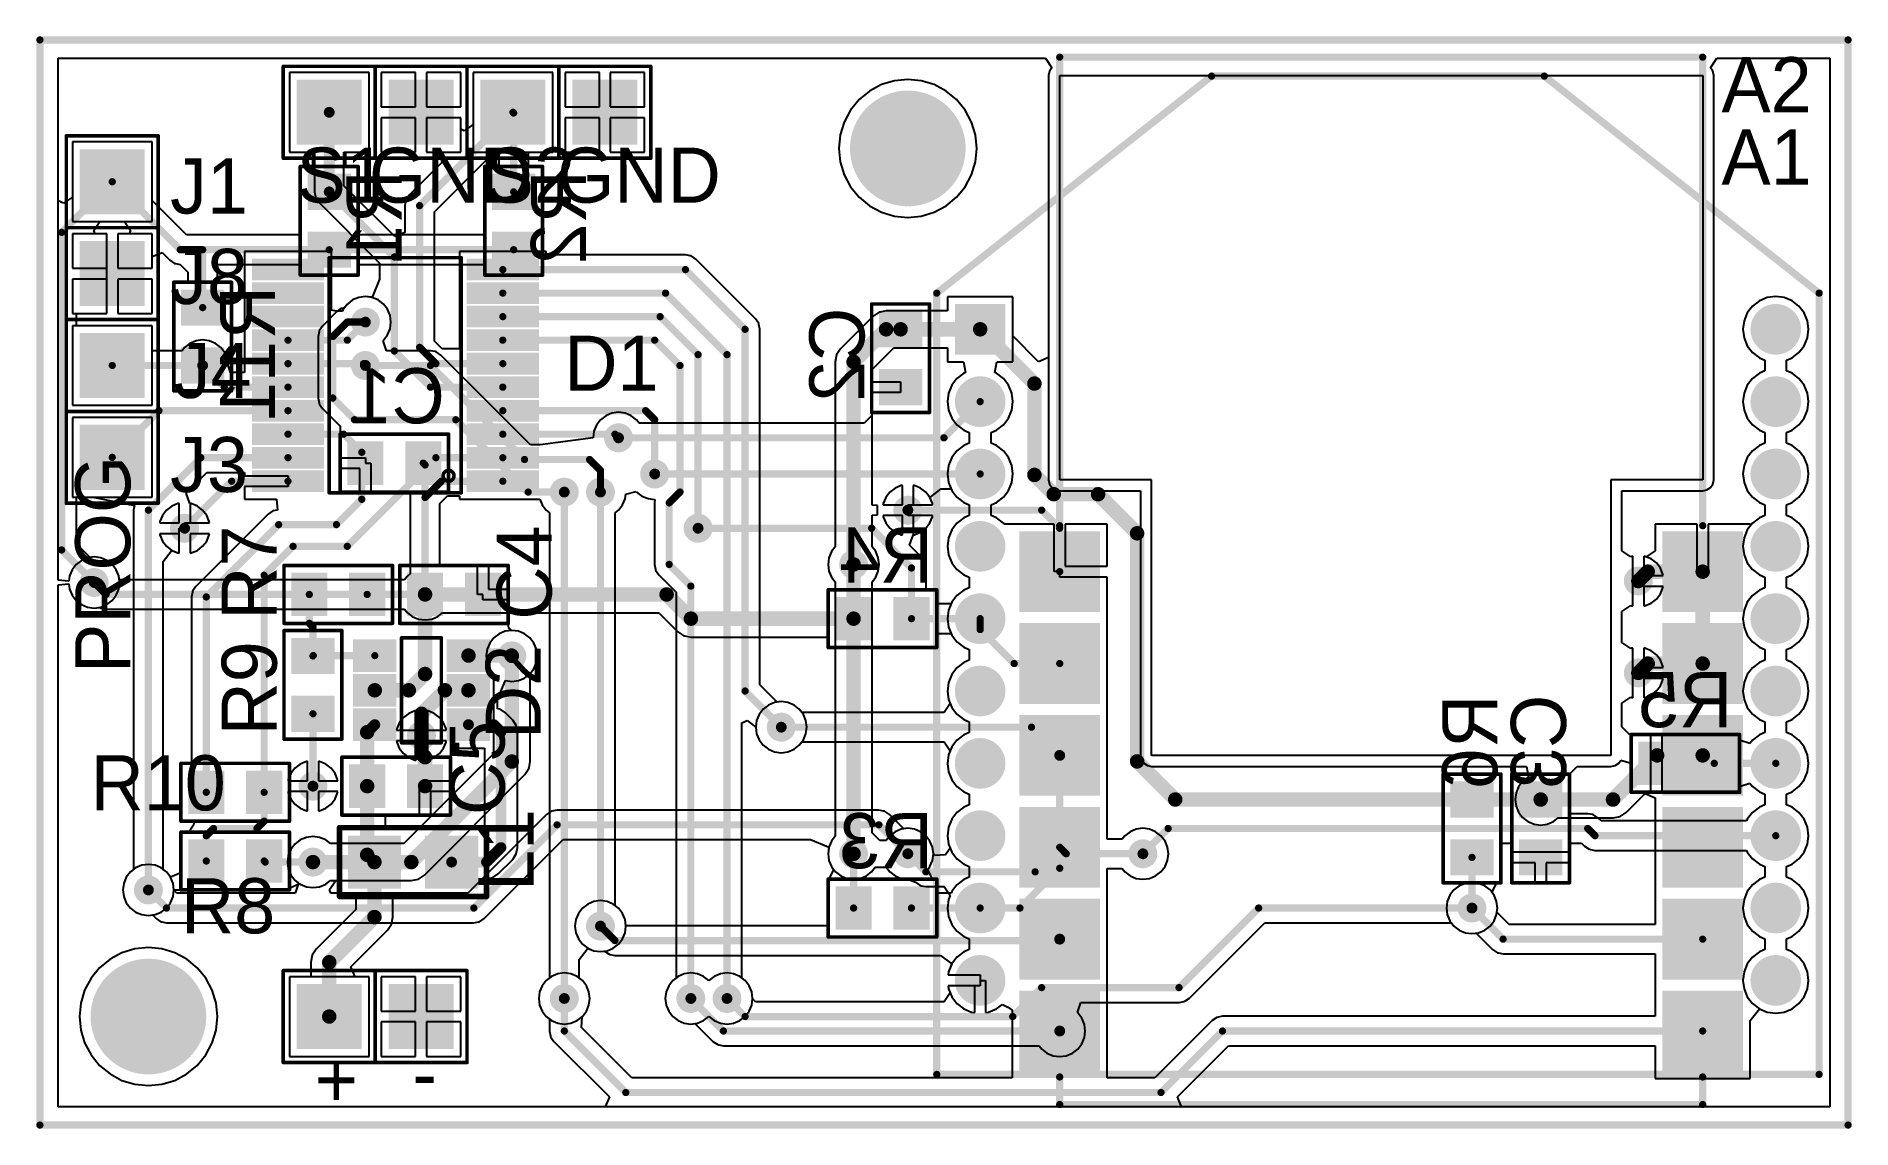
# Model space of a CAD drawing. Extents: x 30.6 to 80.8, y 30 to 60.2.
import ezdxf

# ---------------------------------------------------------------- set-up
doc = ezdxf.new("R2010")
doc.units = 0
doc.layers.get('0').update_dxf_attribs({"linetype": 'CONTINUOUS'})
for name, color, linetype in [('BOTTOMLAYER', 5, 'CONTINUOUS'), ('BOTTOMOVERLAY', 54, 'CONTINUOUS'), ('BOTTOMPASTE', 16, 'CONTINUOUS'), ('BOTTOMSOLDER', 6, 'CONTINUOUS'), ('KEEPOUTLAYER', 6, 'CONTINUOUS'), ('MULTILAYER', 9, 'CONTINUOUS'), ('PADHOLELAYER', 156, 'CONTINUOUS'), ('TOPLAYER', 1, 'CONTINUOUS'), ('TOPOVERLAY', 2, 'CONTINUOUS'), ('TOPPASTE', 8, 'CONTINUOUS'), ('TOPSOLDER', 216, 'CONTINUOUS'), ('VIAHOLELAYER', 16, 'CONTINUOUS')]:
    doc.layers.add(name, color=color, linetype=linetype)

msp = doc.modelspace()

# ---------------------------------------------------------------- texts
at = {"layer": 'BOTTOMOVERLAY', "text_generation_flag": 2}
for s, rotation, p in [('R1', 90, (40.7, 56.500001)), ('R2', 90, (45.8, 56.500001)), ('R11', 90, (37.199999, 53.3)), ('C2', 90, (53.5, 52.700001)), ('C1', 360, (41.9, 49.5)), ('R4', 360, (55.399998, 45.100001)), ('R5', 360, (77.5, 41.100002)), ('R6', 90, (71, 42)), ('C3', 90, (72.899999, 42)), ('R3', 360, (55.399998, 37.200002))]:
    msp.add_text(s, height=1.524, rotation=rotation, dxfattribs=at).set_placement(p)
at = {"layer": 'TOPOVERLAY'}
for s, p in [('A2', (77.200001, 58.100001)), ('A1', (77.200001, 56.1)), ('J1', (34.3, 55.300001)), ('S1', (37.800001, 55.600001)), ('GND', (39.799999, 55.600001)), ('S2', (43, 55.600001)), ('GND', (44.999999, 55.600001)), ('J8', (34.3, 52.800001)), ('J4', (34.4, 50.200001)), ('D1', (45.199998, 50.400001)), ('J3', (34.3, 47.600001)), ('R10', (32.099999, 38.800001)), ('R8', (34.599999, 35.4)), ('+', (38.3, 30.6)), ('-', (40.999999, 30.764668))]:
    msp.add_text(s, height=1.524, dxfattribs=at).set_placement(p)
for s, p in [('PROG', (33.2, 42.600001)), ('R7', (37.250004, 44.069996)), ('C4', (44.850004, 44.069996)), ('R9', (37.250004, 40.869997)), ('D2', (44.550005, 40.769997)), ('C5', (43.550004, 38.669996)), ('L1', (44.350003, 36.569998))]:
    msp.add_text(s, height=1.524, rotation=90, dxfattribs=at).set_placement(p)

# ---------------------------------------------------------------- blocks, each defined once
blk = doc.blocks.new('R0603_B_1')
at = {"layer": 'BOTTOMLAYER'}
for points in [[(-0.399999, 0.499999), (-0.399999, -0.499999), (0.399999, 0.499999), (0.399999, -0.499999)], [(1.200003, 0.499999), (1.200003, -0.499999), (2.000001, 0.499999), (2.000001, -0.499999)]]:
    blk.add_solid(points, dxfattribs=at)
at = {"layer": 'BOTTOMOVERLAY', "const_width": 0.1}
for points in [[(-0.700001, 0.800001), (-0.700001, -0.800001)], [(-0.700001, 0.800001), (2.3, 0.800001)], [(2.3, 0.800001), (2.3, -0.800001)], [(-0.700001, -0.800001), (2.3, -0.800001)]]:
    blk.add_lwpolyline(points, dxfattribs=at)
at = {"layer": 'BOTTOMOVERLAY', "const_width": 0.05}
for points in [[(-0.725, 0.800001, 1), (-0.675002, 0.800001, 1)], [(-0.725, 0.800001, 1), (-0.675002, 0.800001, 1)], [(2.275002, 0.800001, 1), (2.324999, 0.800001, 1)], [(2.275002, 0.800001, 1), (2.324999, 0.800001, 1)], [(-0.725, -0.800001, 1), (-0.675002, -0.800001, 1)], [(-0.725, -0.800001, 1), (-0.675002, -0.800001, 1)], [(2.275002, -0.800001, 1), (2.324999, -0.800001, 1)], [(2.275002, -0.800001, 1), (2.324999, -0.800001, 1)]]:
    blk.add_lwpolyline(points, format="xyb", close=True, dxfattribs=at)
at = {"layer": 'BOTTOMPASTE'}
for points in [[(-0.399999, 0.499999), (-0.399999, -0.499999), (0.399999, 0.499999), (0.399999, -0.499999)], [(1.200003, 0.499999), (1.200003, -0.499999), (2.000001, 0.499999), (2.000001, -0.499999)]]:
    blk.add_solid(points, dxfattribs=at)
at = {"layer": 'BOTTOMSOLDER'}
for points in [[(-0.499999, 0.599999), (-0.499999, -0.599999), (0.499999, 0.599999), (0.499999, -0.599999)], [(1.100003, 0.599999), (1.100003, -0.599999), (2.100001, 0.599999), (2.100001, -0.599999)]]:
    blk.add_solid(points, dxfattribs=at)
blk = doc.blocks.new('R0603_2')
at = {"layer": 'TOPLAYER'}
for points in [[(0.399999, -0.499999), (0.399999, 0.499999), (-0.399999, -0.499999), (-0.399999, 0.499999)], [(2.000001, -0.499999), (2.000001, 0.499999), (1.200003, -0.499999), (1.200003, 0.499999)]]:
    blk.add_solid(points, dxfattribs=at)
at = {"layer": 'TOPOVERLAY', "const_width": 0.1}
for points in [[(-0.700001, 0.800001), (2.3, 0.800001)], [(-0.700001, -0.800001), (-0.700001, 0.800001)], [(2.3, -0.800001), (2.3, 0.800001)], [(-0.700001, -0.800001), (2.3, -0.800001)]]:
    blk.add_lwpolyline(points, dxfattribs=at)
at = {"layer": 'TOPOVERLAY', "const_width": 0.05}
for points in [[(-0.725, 0.800001, 1), (-0.675002, 0.800001, 1)], [(-0.725, 0.800001, 1), (-0.675002, 0.800001, 1)], [(2.275002, 0.800001, 1), (2.324999, 0.800001, 1)], [(2.275002, 0.800001, 1), (2.324999, 0.800001, 1)], [(-0.725, -0.800001, 1), (-0.675002, -0.800001, 1)], [(-0.725, -0.800001, 1), (-0.675002, -0.800001, 1)], [(2.275002, -0.800001, 1), (2.324999, -0.800001, 1)], [(2.275002, -0.800001, 1), (2.324999, -0.800001, 1)]]:
    blk.add_lwpolyline(points, format="xyb", close=True, dxfattribs=at)
at = {"layer": 'TOPPASTE'}
for points in [[(0.399999, -0.499999), (0.399999, 0.499999), (-0.399999, -0.499999), (-0.399999, 0.499999)], [(2.000001, -0.499999), (2.000001, 0.499999), (1.200003, -0.499999), (1.200003, 0.499999)]]:
    blk.add_solid(points, dxfattribs=at)
at = {"layer": 'TOPSOLDER'}
for points in [[(0.499999, -0.599999), (0.499999, 0.599999), (-0.499999, -0.599999), (-0.499999, 0.599999)], [(2.100001, -0.599999), (2.100001, 0.599999), (1.100003, -0.599999), (1.100003, 0.599999)]]:
    blk.add_solid(points, dxfattribs=at)
blk = doc.blocks.new('R0603_3')
at = {"layer": 'TOPLAYER'}
for points in [[(0.399999, -0.499999), (0.399999, 0.499999), (-0.399999, -0.499999), (-0.399999, 0.499999)], [(2.000001, -0.499999), (2.000001, 0.499999), (1.200003, -0.499999), (1.200003, 0.499999)]]:
    blk.add_solid(points, dxfattribs=at)
at = {"layer": 'TOPOVERLAY', "const_width": 0.1}
for points in [[(-0.700001, 0.800001), (2.3, 0.800001)], [(-0.700001, -0.800001), (-0.700001, 0.800001)], [(2.3, -0.800001), (2.3, 0.800001)], [(-0.700001, -0.800001), (2.3, -0.800001)]]:
    blk.add_lwpolyline(points, dxfattribs=at)
at = {"layer": 'TOPOVERLAY', "const_width": 0.05}
for points in [[(-0.725, 0.800001, 1), (-0.675002, 0.800001, 1)], [(-0.725, 0.800001, 1), (-0.675002, 0.800001, 1)], [(2.275002, 0.800001, 1), (2.324999, 0.800001, 1)], [(2.275002, 0.800001, 1), (2.324999, 0.800001, 1)], [(-0.725, -0.800001, 1), (-0.675002, -0.800001, 1)], [(-0.725, -0.800001, 1), (-0.675002, -0.800001, 1)], [(2.275002, -0.800001, 1), (2.324999, -0.800001, 1)], [(2.275002, -0.800001, 1), (2.324999, -0.800001, 1)]]:
    blk.add_lwpolyline(points, format="xyb", close=True, dxfattribs=at)
at = {"layer": 'TOPPASTE'}
for points in [[(0.399999, -0.499999), (0.399999, 0.499999), (-0.399999, -0.499999), (-0.399999, 0.499999)], [(2.000001, -0.499999), (2.000001, 0.499999), (1.200003, -0.499999), (1.200003, 0.499999)]]:
    blk.add_solid(points, dxfattribs=at)
at = {"layer": 'TOPSOLDER'}
for points in [[(0.499999, -0.599999), (0.499999, 0.599999), (-0.499999, -0.599999), (-0.499999, 0.599999)], [(2.100001, -0.599999), (2.100001, 0.599999), (1.100003, -0.599999), (1.100003, 0.599999)]]:
    blk.add_solid(points, dxfattribs=at)
blk = doc.blocks.new('C0603_4')
at = {"layer": 'TOPLAYER'}
for points in [[(0.399999, -0.499999), (0.399999, 0.499999), (-0.399999, -0.499999), (-0.399999, 0.499999)], [(2.000001, -0.499999), (2.000001, 0.499999), (1.200003, -0.499999), (1.200003, 0.499999)]]:
    blk.add_solid(points, dxfattribs=at)
at = {"layer": 'TOPOVERLAY', "const_width": 0.1}
for points in [[(-0.700001, -0.800001), (-0.700001, 0.800001)], [(-0.700001, 0.800001), (2.3, 0.800001)], [(2.3, -0.800001), (2.3, 0.800001)], [(-0.700001, -0.800001), (2.3, -0.800001)]]:
    blk.add_lwpolyline(points, dxfattribs=at)
at = {"layer": 'TOPOVERLAY', "const_width": 0.05}
for points in [[(-0.725, 0.800001, 1), (-0.675002, 0.800001, 1)], [(-0.725, 0.800001, 1), (-0.675002, 0.800001, 1)], [(2.275002, 0.800001, 1), (2.324999, 0.800001, 1)], [(2.275002, 0.800001, 1), (2.324999, 0.800001, 1)], [(-0.725, -0.800001, 1), (-0.675002, -0.800001, 1)], [(-0.725, -0.800001, 1), (-0.675002, -0.800001, 1)], [(2.275002, -0.800001, 1), (2.324999, -0.800001, 1)], [(2.275002, -0.800001, 1), (2.324999, -0.800001, 1)]]:
    blk.add_lwpolyline(points, format="xyb", close=True, dxfattribs=at)
at = {"layer": 'TOPPASTE'}
for points in [[(0.399999, -0.499999), (0.399999, 0.499999), (-0.399999, -0.499999), (-0.399999, 0.499999)], [(2.000001, -0.499999), (2.000001, 0.499999), (1.200003, -0.499999), (1.200003, 0.499999)]]:
    blk.add_solid(points, dxfattribs=at)
at = {"layer": 'TOPSOLDER'}
for points in [[(0.499999, -0.599999), (0.499999, 0.599999), (-0.499999, -0.599999), (-0.499999, 0.599999)], [(2.100001, -0.599999), (2.100001, 0.599999), (1.100003, -0.599999), (1.100003, 0.599999)]]:
    blk.add_solid(points, dxfattribs=at)
blk = doc.blocks.new('C0603_5')
at = {"layer": 'TOPLAYER'}
for points in [[(0.399999, -0.499999), (0.399999, 0.499999), (-0.399999, -0.499999), (-0.399999, 0.499999)], [(2.000001, -0.499999), (2.000001, 0.499999), (1.200003, -0.499999), (1.200003, 0.499999)]]:
    blk.add_solid(points, dxfattribs=at)
at = {"layer": 'TOPOVERLAY', "const_width": 0.1}
for points in [[(-0.700001, -0.800001), (-0.700001, 0.800001)], [(-0.700001, 0.800001), (2.3, 0.800001)], [(2.3, -0.800001), (2.3, 0.800001)], [(-0.700001, -0.800001), (2.3, -0.800001)]]:
    blk.add_lwpolyline(points, dxfattribs=at)
at = {"layer": 'TOPOVERLAY', "const_width": 0.05}
for points in [[(-0.725, 0.800001, 1), (-0.675002, 0.800001, 1)], [(-0.725, 0.800001, 1), (-0.675002, 0.800001, 1)], [(2.275002, 0.800001, 1), (2.324999, 0.800001, 1)], [(2.275002, 0.800001, 1), (2.324999, 0.800001, 1)], [(-0.725, -0.800001, 1), (-0.675002, -0.800001, 1)], [(-0.725, -0.800001, 1), (-0.675002, -0.800001, 1)], [(2.275002, -0.800001, 1), (2.324999, -0.800001, 1)], [(2.275002, -0.800001, 1), (2.324999, -0.800001, 1)]]:
    blk.add_lwpolyline(points, format="xyb", close=True, dxfattribs=at)
at = {"layer": 'TOPPASTE'}
for points in [[(0.399999, -0.499999), (0.399999, 0.499999), (-0.399999, -0.499999), (-0.399999, 0.499999)], [(2.000001, -0.499999), (2.000001, 0.499999), (1.200003, -0.499999), (1.200003, 0.499999)]]:
    blk.add_solid(points, dxfattribs=at)
at = {"layer": 'TOPSOLDER'}
for points in [[(0.499999, -0.599999), (0.499999, 0.599999), (-0.499999, -0.599999), (-0.499999, 0.599999)], [(2.100001, -0.599999), (2.100001, 0.599999), (1.100003, -0.599999), (1.100003, 0.599999)]]:
    blk.add_solid(points, dxfattribs=at)
blk = doc.blocks.new('____23_6_6')
at = {"layer": 'TOPLAYER'}
for points in [[(0.349999, 3.089999), (-0.349999, 3.089999), (0.349999, 2.090001), (-0.349999, 2.090001)], [(1.3, 3.089999), (0.600001, 3.089999), (1.3, 2.090001), (0.600001, 2.090001)], [(2.260001, 3.089999), (1.560002, 3.089999), (2.260001, 2.090001), (1.560002, 2.090001)], [(0.349999, 0.499999), (-0.349999, 0.499999), (0.349999, -0.499999), (-0.349999, -0.499999)], [(1.3, 0.499999), (0.600001, 0.499999), (1.3, -0.499999), (0.600001, -0.499999)], [(2.260001, 0.499999), (1.560002, 0.499999), (2.260001, -0.499999), (1.560002, -0.499999)]]:
    blk.add_solid(points, dxfattribs=at)
at = {"layer": 'TOPOVERLAY', "const_width": 0.1}
for points in [[(-0.499999, 1.849999), (2.4, 1.849999)], [(-0.499999, 1.849999), (-0.499999, 0.750001)], [(2.4, 1.849999), (2.4, 0.750001)], [(-0.499999, 0.750001), (2.4, 0.750001)]]:
    blk.add_lwpolyline(points, dxfattribs=at)
at = {"layer": 'TOPOVERLAY', "const_width": 0.05}
for points in [[(-0.524998, 1.849999, 1), (-0.475, 1.849999, 1)], [(-0.524998, 1.849999, 1), (-0.475, 1.849999, 1)], [(2.375002, 1.849999, 1), (2.424999, 1.849999, 1)], [(2.375002, 1.849999, 1), (2.424999, 1.849999, 1)], [(-0.524998, 0.750001, 1), (-0.475, 0.750001, 1)], [(-0.524998, 0.750001, 1), (-0.475, 0.750001, 1)], [(2.375002, 0.750001, 1), (2.424999, 0.750001, 1)], [(2.375002, 0.750001, 1), (2.424999, 0.750001, 1)]]:
    blk.add_lwpolyline(points, format="xyb", close=True, dxfattribs=at)
at = {"layer": 'TOPOVERLAY'}
blk.add_solid([(-0.749973, 0.250027), (-0.499971, 0.250027), (-0.749973, 0.500024), (-0.499971, 0.500024)], dxfattribs=at)
at = {"layer": 'TOPPASTE'}
for points in [[(0.349999, 3.089999), (-0.349999, 3.089999), (0.349999, 2.090001), (-0.349999, 2.090001)], [(1.3, 3.089999), (0.600001, 3.089999), (1.3, 2.090001), (0.600001, 2.090001)], [(2.260001, 3.089999), (1.560002, 3.089999), (2.260001, 2.090001), (1.560002, 2.090001)], [(0.349999, 0.499999), (-0.349999, 0.499999), (0.349999, -0.499999), (-0.349999, -0.499999)], [(1.3, 0.499999), (0.600001, 0.499999), (1.3, -0.499999), (0.600001, -0.499999)], [(2.260001, 0.499999), (1.560002, 0.499999), (2.260001, -0.499999), (1.560002, -0.499999)]]:
    blk.add_solid(points, dxfattribs=at)
at = {"layer": 'TOPSOLDER'}
for points in [[(0.449999, 3.189999), (-0.449999, 3.189999), (0.449999, 1.990001), (-0.449999, 1.990001)], [(1.4, 3.189999), (0.500002, 3.189999), (1.4, 1.990001), (0.500002, 1.990001)], [(2.36, 3.189999), (1.460002, 3.189999), (2.36, 1.990001), (1.460002, 1.990001)], [(0.449999, 0.599999), (-0.449999, 0.599999), (0.449999, -0.599999), (-0.449999, -0.599999)], [(1.4, 0.599999), (0.500002, 0.599999), (1.4, -0.599999), (0.500002, -0.599999)], [(2.36, 0.599999), (1.460002, 0.599999), (2.36, -0.599999), (1.460002, -0.599999)]]:
    blk.add_solid(points, dxfattribs=at)
blk = doc.blocks.new('L0805_7')
at = {"layer": 'TOPLAYER'}
for points in [[(0.635, -0.635), (0.635, 0.635), (-0.635, -0.635), (-0.635, 0.635)], [(2.7686, -0.635), (2.7686, 0.635), (1.4986, -0.635), (1.4986, 0.635)]]:
    blk.add_solid(points, dxfattribs=at)
at = {"layer": 'TOPOVERLAY', "const_width": 0.1524}
for points in [[(-0.9652, 0.9525), (3.0988, 0.9525)], [(-0.9652, -0.9525), (-0.9652, 0.9525)], [(3.0988, -0.9525), (3.0988, 0.9525)], [(-0.9652, -0.9525), (3.0988, -0.9525)]]:
    blk.add_lwpolyline(points, dxfattribs=at)
at = {"layer": 'TOPOVERLAY', "const_width": 0.0762}
for points in [[(-1.0033, 0.9525, 1), (-0.9271, 0.9525, 1)], [(-1.0033, 0.9525, 1), (-0.9271, 0.9525, 1)], [(3.0607, 0.9525, 1), (3.1369, 0.9525, 1)], [(3.0607, 0.9525, 1), (3.1369, 0.9525, 1)], [(-1.0033, -0.9525, 1), (-0.9271, -0.9525, 1)], [(-1.0033, -0.9525, 1), (-0.9271, -0.9525, 1)], [(3.0607, -0.9525, 1), (3.1369, -0.9525, 1)], [(3.0607, -0.9525, 1), (3.1369, -0.9525, 1)]]:
    blk.add_lwpolyline(points, format="xyb", close=True, dxfattribs=at)
at = {"layer": 'TOPPASTE'}
for points in [[(0.635, -0.635), (0.635, 0.635), (-0.635, -0.635), (-0.635, 0.635)], [(2.7686, -0.635), (2.7686, 0.635), (1.4986, -0.635), (1.4986, 0.635)]]:
    blk.add_solid(points, dxfattribs=at)
at = {"layer": 'TOPSOLDER'}
for points in [[(0.735, -0.735), (0.735, 0.735), (-0.735, -0.735), (-0.735, 0.735)], [(2.8686, -0.735), (2.8686, 0.735), (1.3986, -0.735), (1.3986, 0.735)]]:
    blk.add_solid(points, dxfattribs=at)
blk = doc.blocks.new('R0603_8')
at = {"layer": 'TOPLAYER'}
for points in [[(0.399999, -0.499999), (0.399999, 0.499999), (-0.399999, -0.499999), (-0.399999, 0.499999)], [(2.000001, -0.499999), (2.000001, 0.499999), (1.200003, -0.499999), (1.200003, 0.499999)]]:
    blk.add_solid(points, dxfattribs=at)
at = {"layer": 'TOPOVERLAY', "const_width": 0.1}
for points in [[(-0.700001, 0.800001), (2.3, 0.800001)], [(-0.700001, -0.800001), (-0.700001, 0.800001)], [(2.3, -0.800001), (2.3, 0.800001)], [(-0.700001, -0.800001), (2.3, -0.800001)]]:
    blk.add_lwpolyline(points, dxfattribs=at)
at = {"layer": 'TOPOVERLAY', "const_width": 0.05}
for points in [[(-0.725, 0.800001, 1), (-0.675002, 0.800001, 1)], [(-0.725, 0.800001, 1), (-0.675002, 0.800001, 1)], [(2.275002, 0.800001, 1), (2.324999, 0.800001, 1)], [(2.275002, 0.800001, 1), (2.324999, 0.800001, 1)], [(-0.725, -0.800001, 1), (-0.675002, -0.800001, 1)], [(-0.725, -0.800001, 1), (-0.675002, -0.800001, 1)], [(2.275002, -0.800001, 1), (2.324999, -0.800001, 1)], [(2.275002, -0.800001, 1), (2.324999, -0.800001, 1)]]:
    blk.add_lwpolyline(points, format="xyb", close=True, dxfattribs=at)
at = {"layer": 'TOPPASTE'}
for points in [[(0.399999, -0.499999), (0.399999, 0.499999), (-0.399999, -0.499999), (-0.399999, 0.499999)], [(2.000001, -0.499999), (2.000001, 0.499999), (1.200003, -0.499999), (1.200003, 0.499999)]]:
    blk.add_solid(points, dxfattribs=at)
at = {"layer": 'TOPSOLDER'}
for points in [[(0.499999, -0.599999), (0.499999, 0.599999), (-0.499999, -0.599999), (-0.499999, 0.599999)], [(2.100001, -0.599999), (2.100001, 0.599999), (1.100003, -0.599999), (1.100003, 0.599999)]]:
    blk.add_solid(points, dxfattribs=at)
blk = doc.blocks.new('R0603_9')
at = {"layer": 'TOPLAYER'}
for points in [[(0.399999, -0.499999), (0.399999, 0.499999), (-0.399999, -0.499999), (-0.399999, 0.499999)], [(2.000001, -0.499999), (2.000001, 0.499999), (1.200003, -0.499999), (1.200003, 0.499999)]]:
    blk.add_solid(points, dxfattribs=at)
at = {"layer": 'TOPOVERLAY', "const_width": 0.1}
for points in [[(2.3, 0.800001), (-0.700001, 0.800001)], [(-0.700001, -0.800001), (-0.700001, 0.800001)], [(2.3, -0.800001), (2.3, 0.800001)], [(2.3, -0.800001), (-0.700001, -0.800001)]]:
    blk.add_lwpolyline(points, dxfattribs=at)
at = {"layer": 'TOPOVERLAY', "const_width": 0.05}
for points in [[(-0.725, 0.800001, 1), (-0.675002, 0.800001, 1)], [(-0.725, 0.800001, 1), (-0.675002, 0.800001, 1)], [(2.275002, 0.800001, 1), (2.324999, 0.800001, 1)], [(2.275002, 0.800001, 1), (2.324999, 0.800001, 1)], [(-0.725, -0.800001, 1), (-0.675002, -0.800001, 1)], [(-0.725, -0.800001, 1), (-0.675002, -0.800001, 1)], [(2.275002, -0.800001, 1), (2.324999, -0.800001, 1)], [(2.275002, -0.800001, 1), (2.324999, -0.800001, 1)]]:
    blk.add_lwpolyline(points, format="xyb", close=True, dxfattribs=at)
at = {"layer": 'TOPPASTE'}
for points in [[(0.399999, -0.499999), (0.399999, 0.499999), (-0.399999, -0.499999), (-0.399999, 0.499999)], [(2.000001, -0.499999), (2.000001, 0.499999), (1.200003, -0.499999), (1.200003, 0.499999)]]:
    blk.add_solid(points, dxfattribs=at)
at = {"layer": 'TOPSOLDER'}
for points in [[(0.499999, -0.599999), (0.499999, 0.599999), (-0.499999, -0.599999), (-0.499999, 0.599999)], [(2.100001, -0.599999), (2.100001, 0.599999), (1.100003, -0.599999), (1.100003, 0.599999)]]:
    blk.add_solid(points, dxfattribs=at)
blk = doc.blocks.new('XB__________10')
at = {"layer": 'BOTTOMLAYER', "const_width": 0.599999}
for points in [[(21.7, 0, 1), (22.299999, 0, 1)], [(-0.299999, -2.000001, 1), (0.299999, -2.000001, 1)], [(21.7, -2.000001, 1), (22.299999, -2.000001, 1)], [(-0.299999, -4, 1), (0.299999, -4, 1)], [(21.7, -4, 1), (22.299999, -4, 1)], [(-0.299999, -6.000001, 1), (0.299999, -6.000001, 1)], [(21.7, -6.000001, 1), (22.299999, -6.000001, 1)], [(-0.299999, -7.999999, 1), (0.299999, -7.999999, 1)], [(21.7, -7.999999, 1), (22.299999, -7.999999, 1)], [(-0.299999, -10, 1), (0.299999, -10, 1)], [(21.7, -10, 1), (22.299999, -10, 1)], [(-0.299999, -11.999999, 1), (0.299999, -11.999999, 1)], [(21.7, -11.999999, 1), (22.299999, -11.999999, 1)], [(-0.299999, -14, 1), (0.299999, -14, 1)], [(21.7, -14, 1), (22.299999, -14, 1)], [(-0.299999, -16.000001, 1), (0.299999, -16.000001, 1)], [(21.7, -16.000001, 1), (22.299999, -16.000001, 1)], [(-0.299999, -18, 1), (0.299999, -18, 1)], [(21.7, -18, 1), (22.299999, -18, 1)]]:
    blk.add_lwpolyline(points, format="xyb", close=True, dxfattribs=at)
at = {"layer": 'BOTTOMLAYER'}
blk.add_solid([(-0.599999, -0.599999), (0.599999, -0.599999), (-0.599999, 0.599999), (0.599999, 0.599999)], dxfattribs=at)
at = {"layer": 'BOTTOMSOLDER', "const_width": 0.699999}
for points in [[(21.65, 0, 1), (22.349998, 0, 1)], [(-0.349999, -2.000001, 1), (0.349999, -2.000001, 1)], [(21.65, -2.000001, 1), (22.349998, -2.000001, 1)], [(-0.349999, -4, 1), (0.349999, -4, 1)], [(21.65, -4, 1), (22.349998, -4, 1)], [(-0.349999, -6.000001, 1), (0.349999, -6.000001, 1)], [(21.65, -6.000001, 1), (22.349998, -6.000001, 1)], [(-0.349999, -7.999999, 1), (0.349999, -7.999999, 1)], [(21.65, -7.999999, 1), (22.349998, -7.999999, 1)], [(-0.349999, -10, 1), (0.349999, -10, 1)], [(21.65, -10, 1), (22.349998, -10, 1)], [(-0.349999, -11.999999, 1), (0.349999, -11.999999, 1)], [(21.65, -11.999999, 1), (22.349998, -11.999999, 1)], [(-0.349999, -14, 1), (0.349999, -14, 1)], [(21.65, -14, 1), (22.349998, -14, 1)], [(-0.349999, -16.000001, 1), (0.349999, -16.000001, 1)], [(21.65, -16.000001, 1), (22.349998, -16.000001, 1)], [(-0.349999, -18, 1), (0.349999, -18, 1)], [(21.65, -18, 1), (22.349998, -18, 1)]]:
    blk.add_lwpolyline(points, format="xyb", close=True, dxfattribs=at)
at = {"layer": 'BOTTOMSOLDER'}
blk.add_solid([(-0.699999, -0.699999), (0.699999, -0.699999), (-0.699999, 0.699999), (0.699999, 0.699999)], dxfattribs=at)
at = {"layer": 'MULTILAYER', "const_width": 0.599999}
for points in [[(21.7, 0, 1), (22.299999, 0, 1)], [(-0.299999, -2.000001, 1), (0.299999, -2.000001, 1)], [(21.7, -2.000001, 1), (22.299999, -2.000001, 1)], [(-0.299999, -4, 1), (0.299999, -4, 1)], [(21.7, -4, 1), (22.299999, -4, 1)], [(-0.299999, -6.000001, 1), (0.299999, -6.000001, 1)], [(21.7, -6.000001, 1), (22.299999, -6.000001, 1)], [(-0.299999, -7.999999, 1), (0.299999, -7.999999, 1)], [(21.7, -7.999999, 1), (22.299999, -7.999999, 1)], [(-0.299999, -10, 1), (0.299999, -10, 1)], [(21.7, -10, 1), (22.299999, -10, 1)], [(-0.299999, -11.999999, 1), (0.299999, -11.999999, 1)], [(21.7, -11.999999, 1), (22.299999, -11.999999, 1)], [(-0.299999, -14, 1), (0.299999, -14, 1)], [(21.7, -14, 1), (22.299999, -14, 1)], [(-0.299999, -16.000001, 1), (0.299999, -16.000001, 1)], [(21.7, -16.000001, 1), (22.299999, -16.000001, 1)], [(-0.299999, -18, 1), (0.299999, -18, 1)], [(21.7, -18, 1), (22.299999, -18, 1)]]:
    blk.add_lwpolyline(points, format="xyb", close=True, dxfattribs=at)
at = {"layer": 'MULTILAYER'}
blk.add_solid([(-0.599999, -0.599999), (0.599999, -0.599999), (-0.599999, 0.599999), (0.599999, 0.599999)], dxfattribs=at)
at = {"layer": 'PADHOLELAYER', "const_width": 0.349999}
for points in [[(-0.175001, 0, 1), (0.175001, 0, 1)], [(21.824998, 0, 1), (22.175, 0, 1)], [(-0.175001, -2.000001, 1), (0.175001, -2.000001, 1)], [(21.824998, -2.000001, 1), (22.175, -2.000001, 1)], [(-0.175001, -4, 1), (0.175001, -4, 1)], [(21.824998, -4, 1), (22.175, -4, 1)], [(-0.175001, -6.000001, 1), (0.175001, -6.000001, 1)], [(21.824998, -6.000001, 1), (22.175, -6.000001, 1)], [(-0.175001, -7.999999, 1), (0.175001, -7.999999, 1)], [(21.824998, -7.999999, 1), (22.175, -7.999999, 1)], [(-0.175001, -10, 1), (0.175001, -10, 1)], [(21.824998, -10, 1), (22.175, -10, 1)], [(-0.175001, -11.999999, 1), (0.175001, -11.999999, 1)], [(21.824998, -11.999999, 1), (22.175, -11.999999, 1)], [(-0.175001, -14, 1), (0.175001, -14, 1)], [(21.824998, -14, 1), (22.175, -14, 1)], [(-0.175001, -16.000001, 1), (0.175001, -16.000001, 1)], [(21.824998, -16.000001, 1), (22.175, -16.000001, 1)], [(-0.175001, -18, 1), (0.175001, -18, 1)], [(21.824998, -18, 1), (22.175, -18, 1)]]:
    blk.add_lwpolyline(points, format="xyb", close=True, dxfattribs=at)
at = {"layer": 'TOPLAYER', "const_width": 0.599999}
for points in [[(21.7, 0, 1), (22.299999, 0, 1)], [(-0.299999, -2.000001, 1), (0.299999, -2.000001, 1)], [(21.7, -2.000001, 1), (22.299999, -2.000001, 1)], [(-0.299999, -4, 1), (0.299999, -4, 1)], [(21.7, -4, 1), (22.299999, -4, 1)], [(-0.299999, -6.000001, 1), (0.299999, -6.000001, 1)], [(21.7, -6.000001, 1), (22.299999, -6.000001, 1)], [(-0.299999, -7.999999, 1), (0.299999, -7.999999, 1)], [(21.7, -7.999999, 1), (22.299999, -7.999999, 1)], [(-0.299999, -10, 1), (0.299999, -10, 1)], [(21.7, -10, 1), (22.299999, -10, 1)], [(-0.299999, -11.999999, 1), (0.299999, -11.999999, 1)], [(21.7, -11.999999, 1), (22.299999, -11.999999, 1)], [(-0.299999, -14, 1), (0.299999, -14, 1)], [(21.7, -14, 1), (22.299999, -14, 1)], [(-0.299999, -16.000001, 1), (0.299999, -16.000001, 1)], [(21.7, -16.000001, 1), (22.299999, -16.000001, 1)], [(-0.299999, -18, 1), (0.299999, -18, 1)], [(21.7, -18, 1), (22.299999, -18, 1)]]:
    blk.add_lwpolyline(points, format="xyb", close=True, dxfattribs=at)
at = {"layer": 'TOPLAYER'}
blk.add_solid([(-0.599999, -0.599999), (0.599999, -0.599999), (-0.599999, 0.599999), (0.599999, 0.599999)], dxfattribs=at)
at = {"layer": 'TOPOVERLAY', "const_width": 0.2}
for points in [[(-1.2, 1.000001), (6.4, 7.000001)], [(6.4, 7.000001), (15.599999, 7.000001)], [(15.599999, 7.000001), (23.199999, 1.000001)], [(-1.2, -20.599999), (-1.2, 1.000001)], [(23.199999, -20.599999), (23.199999, 1.000001)], [(-1.2, -20.599999), (23.199999, -20.599999)]]:
    blk.add_lwpolyline(points, dxfattribs=at)
at = {"layer": 'TOPOVERLAY', "const_width": 0.1}
for points in [[(6.35, 7.000001, 1), (6.45, 7.000001, 1)], [(6.35, 7.000001, 1), (6.45, 7.000001, 1)], [(15.549999, 7.000001, 1), (15.649999, 7.000001, 1)], [(15.549999, 7.000001, 1), (15.649999, 7.000001, 1)], [(-1.25, 1.000001, 1), (-1.15, 1.000001, 1)], [(-1.25, 1.000001, 1), (-1.15, 1.000001, 1)], [(23.149999, 1.000001, 1), (23.249999, 1.000001, 1)], [(23.149999, 1.000001, 1), (23.249999, 1.000001, 1)], [(-1.25, -20.599999, 1), (-1.15, -20.599999, 1)], [(-1.25, -20.599999, 1), (-1.15, -20.599999, 1)], [(23.149999, -20.599999, 1), (23.249999, -20.599999, 1)], [(23.149999, -20.599999, 1), (23.249999, -20.599999, 1)]]:
    blk.add_lwpolyline(points, format="xyb", close=True, dxfattribs=at)
at = {"layer": 'TOPSOLDER', "const_width": 0.699999}
for points in [[(21.65, 0, 1), (22.349998, 0, 1)], [(-0.349999, -2.000001, 1), (0.349999, -2.000001, 1)], [(21.65, -2.000001, 1), (22.349998, -2.000001, 1)], [(-0.349999, -4, 1), (0.349999, -4, 1)], [(21.65, -4, 1), (22.349998, -4, 1)], [(-0.349999, -6.000001, 1), (0.349999, -6.000001, 1)], [(21.65, -6.000001, 1), (22.349998, -6.000001, 1)], [(-0.349999, -7.999999, 1), (0.349999, -7.999999, 1)], [(21.65, -7.999999, 1), (22.349998, -7.999999, 1)], [(-0.349999, -10, 1), (0.349999, -10, 1)], [(21.65, -10, 1), (22.349998, -10, 1)], [(-0.349999, -11.999999, 1), (0.349999, -11.999999, 1)], [(21.65, -11.999999, 1), (22.349998, -11.999999, 1)], [(-0.349999, -14, 1), (0.349999, -14, 1)], [(21.65, -14, 1), (22.349998, -14, 1)], [(-0.349999, -16.000001, 1), (0.349999, -16.000001, 1)], [(21.65, -16.000001, 1), (22.349998, -16.000001, 1)], [(-0.349999, -18, 1), (0.349999, -18, 1)], [(21.65, -18, 1), (22.349998, -18, 1)]]:
    blk.add_lwpolyline(points, format="xyb", close=True, dxfattribs=at)
at = {"layer": 'TOPSOLDER'}
blk.add_solid([(-0.699999, -0.699999), (0.699999, -0.699999), (-0.699999, 0.699999), (0.699999, 0.699999)], dxfattribs=at)
blk = doc.blocks.new('R0603_B_11')
at = {"layer": 'BOTTOMLAYER'}
for points in [[(-0.399999, 0.499999), (-0.399999, -0.499999), (0.399999, 0.499999), (0.399999, -0.499999)], [(1.200003, 0.499999), (1.200003, -0.499999), (2.000001, 0.499999), (2.000001, -0.499999)]]:
    blk.add_solid(points, dxfattribs=at)
at = {"layer": 'BOTTOMOVERLAY', "const_width": 0.1}
for points in [[(-0.700001, 0.800001), (-0.700001, -0.800001)], [(-0.700001, 0.800001), (2.3, 0.800001)], [(2.3, 0.800001), (2.3, -0.800001)], [(-0.700001, -0.800001), (2.3, -0.800001)]]:
    blk.add_lwpolyline(points, dxfattribs=at)
at = {"layer": 'BOTTOMOVERLAY', "const_width": 0.05}
for points in [[(-0.725, 0.800001, 1), (-0.675002, 0.800001, 1)], [(-0.725, 0.800001, 1), (-0.675002, 0.800001, 1)], [(2.275002, 0.800001, 1), (2.324999, 0.800001, 1)], [(2.275002, 0.800001, 1), (2.324999, 0.800001, 1)], [(-0.725, -0.800001, 1), (-0.675002, -0.800001, 1)], [(-0.725, -0.800001, 1), (-0.675002, -0.800001, 1)], [(2.275002, -0.800001, 1), (2.324999, -0.800001, 1)], [(2.275002, -0.800001, 1), (2.324999, -0.800001, 1)]]:
    blk.add_lwpolyline(points, format="xyb", close=True, dxfattribs=at)
at = {"layer": 'BOTTOMPASTE'}
for points in [[(-0.399999, 0.499999), (-0.399999, -0.499999), (0.399999, 0.499999), (0.399999, -0.499999)], [(1.200003, 0.499999), (1.200003, -0.499999), (2.000001, 0.499999), (2.000001, -0.499999)]]:
    blk.add_solid(points, dxfattribs=at)
at = {"layer": 'BOTTOMSOLDER'}
for points in [[(-0.499999, 0.599999), (-0.499999, -0.599999), (0.499999, 0.599999), (0.499999, -0.599999)], [(1.100003, 0.599999), (1.100003, -0.599999), (2.100001, 0.599999), (2.100001, -0.599999)]]:
    blk.add_solid(points, dxfattribs=at)
blk = doc.blocks.new('R0603_B_12')
at = {"layer": 'BOTTOMLAYER'}
for points in [[(-0.399999, 0.499999), (-0.399999, -0.499999), (0.399999, 0.499999), (0.399999, -0.499999)], [(1.200003, 0.499999), (1.200003, -0.499999), (2.000001, 0.499999), (2.000001, -0.499999)]]:
    blk.add_solid(points, dxfattribs=at)
at = {"layer": 'BOTTOMOVERLAY', "const_width": 0.1}
for points in [[(-0.700001, -0.800001), (-0.700001, 0.800001)], [(-0.700001, 0.800001), (2.3, 0.800001)], [(2.3, -0.800001), (2.3, 0.800001)], [(-0.700001, -0.800001), (2.3, -0.800001)]]:
    blk.add_lwpolyline(points, dxfattribs=at)
at = {"layer": 'BOTTOMOVERLAY', "const_width": 0.05}
for points in [[(-0.725, 0.800001, 1), (-0.675002, 0.800001, 1)], [(-0.725, 0.800001, 1), (-0.675002, 0.800001, 1)], [(2.275002, 0.800001, 1), (2.324999, 0.800001, 1)], [(2.275002, 0.800001, 1), (2.324999, 0.800001, 1)], [(-0.725, -0.800001, 1), (-0.675002, -0.800001, 1)], [(-0.725, -0.800001, 1), (-0.675002, -0.800001, 1)], [(2.275002, -0.800001, 1), (2.324999, -0.800001, 1)], [(2.275002, -0.800001, 1), (2.324999, -0.800001, 1)]]:
    blk.add_lwpolyline(points, format="xyb", close=True, dxfattribs=at)
at = {"layer": 'BOTTOMPASTE'}
for points in [[(-0.399999, 0.499999), (-0.399999, -0.499999), (0.399999, 0.499999), (0.399999, -0.499999)], [(1.200003, 0.499999), (1.200003, -0.499999), (2.000001, 0.499999), (2.000001, -0.499999)]]:
    blk.add_solid(points, dxfattribs=at)
at = {"layer": 'BOTTOMSOLDER'}
for points in [[(-0.499999, 0.599999), (-0.499999, -0.599999), (0.499999, 0.599999), (0.499999, -0.599999)], [(1.100003, 0.599999), (1.100003, -0.599999), (2.100001, 0.599999), (2.100001, -0.599999)]]:
    blk.add_solid(points, dxfattribs=at)
blk = doc.blocks.new('R0603_B_13')
at = {"layer": 'BOTTOMLAYER'}
for points in [[(-0.399999, 0.499999), (-0.399999, -0.499999), (0.399999, 0.499999), (0.399999, -0.499999)], [(1.200003, 0.499999), (1.200003, -0.499999), (2.000001, 0.499999), (2.000001, -0.499999)]]:
    blk.add_solid(points, dxfattribs=at)
at = {"layer": 'BOTTOMOVERLAY', "const_width": 0.1}
for points in [[(-0.700001, 0.800001), (-0.700001, -0.800001)], [(2.3, 0.800001), (-0.700001, 0.800001)], [(2.3, 0.800001), (2.3, -0.800001)], [(2.3, -0.800001), (-0.700001, -0.800001)]]:
    blk.add_lwpolyline(points, dxfattribs=at)
at = {"layer": 'BOTTOMOVERLAY', "const_width": 0.05}
for points in [[(-0.725, 0.800001, 1), (-0.675002, 0.800001, 1)], [(-0.725, 0.800001, 1), (-0.675002, 0.800001, 1)], [(2.275002, 0.800001, 1), (2.324999, 0.800001, 1)], [(2.275002, 0.800001, 1), (2.324999, 0.800001, 1)], [(-0.725, -0.800001, 1), (-0.675002, -0.800001, 1)], [(-0.725, -0.800001, 1), (-0.675002, -0.800001, 1)], [(2.275002, -0.800001, 1), (2.324999, -0.800001, 1)], [(2.275002, -0.800001, 1), (2.324999, -0.800001, 1)]]:
    blk.add_lwpolyline(points, format="xyb", close=True, dxfattribs=at)
at = {"layer": 'BOTTOMPASTE'}
for points in [[(-0.399999, 0.499999), (-0.399999, -0.499999), (0.399999, 0.499999), (0.399999, -0.499999)], [(1.200003, 0.499999), (1.200003, -0.499999), (2.000001, 0.499999), (2.000001, -0.499999)]]:
    blk.add_solid(points, dxfattribs=at)
at = {"layer": 'BOTTOMSOLDER'}
for points in [[(-0.499999, 0.599999), (-0.499999, -0.599999), (0.499999, 0.599999), (0.499999, -0.599999)], [(1.100003, 0.599999), (1.100003, -0.599999), (2.100001, 0.599999), (2.100001, -0.599999)]]:
    blk.add_solid(points, dxfattribs=at)
blk = doc.blocks.new('R0603_B_14')
at = {"layer": 'BOTTOMLAYER'}
for points in [[(-0.399999, 0.499999), (-0.399999, -0.499999), (0.399999, 0.499999), (0.399999, -0.499999)], [(1.200003, 0.499999), (1.200003, -0.499999), (2.000001, 0.499999), (2.000001, -0.499999)]]:
    blk.add_solid(points, dxfattribs=at)
at = {"layer": 'BOTTOMOVERLAY', "const_width": 0.1}
for points in [[(-0.700001, 0.800001), (-0.700001, -0.800001)], [(2.3, 0.800001), (-0.700001, 0.800001)], [(2.3, 0.800001), (2.3, -0.800001)], [(2.3, -0.800001), (-0.700001, -0.800001)]]:
    blk.add_lwpolyline(points, dxfattribs=at)
at = {"layer": 'BOTTOMOVERLAY', "const_width": 0.05}
for points in [[(-0.725, 0.800001, 1), (-0.675002, 0.800001, 1)], [(-0.725, 0.800001, 1), (-0.675002, 0.800001, 1)], [(2.275002, 0.800001, 1), (2.324999, 0.800001, 1)], [(2.275002, 0.800001, 1), (2.324999, 0.800001, 1)], [(-0.725, -0.800001, 1), (-0.675002, -0.800001, 1)], [(-0.725, -0.800001, 1), (-0.675002, -0.800001, 1)], [(2.275002, -0.800001, 1), (2.324999, -0.800001, 1)], [(2.275002, -0.800001, 1), (2.324999, -0.800001, 1)]]:
    blk.add_lwpolyline(points, format="xyb", close=True, dxfattribs=at)
at = {"layer": 'BOTTOMPASTE'}
for points in [[(-0.399999, 0.499999), (-0.399999, -0.499999), (0.399999, 0.499999), (0.399999, -0.499999)], [(1.200003, 0.499999), (1.200003, -0.499999), (2.000001, 0.499999), (2.000001, -0.499999)]]:
    blk.add_solid(points, dxfattribs=at)
at = {"layer": 'BOTTOMSOLDER'}
for points in [[(-0.499999, 0.599999), (-0.499999, -0.599999), (0.499999, 0.599999), (0.499999, -0.599999)], [(1.100003, 0.599999), (1.100003, -0.599999), (2.100001, 0.599999), (2.100001, -0.599999)]]:
    blk.add_solid(points, dxfattribs=at)
blk = doc.blocks.new('R0603_B_15')
at = {"layer": 'BOTTOMLAYER'}
for points in [[(-0.399999, 0.499999), (-0.399999, -0.499999), (0.399999, 0.499999), (0.399999, -0.499999)], [(1.200003, 0.499999), (1.200003, -0.499999), (2.000001, 0.499999), (2.000001, -0.499999)]]:
    blk.add_solid(points, dxfattribs=at)
at = {"layer": 'BOTTOMOVERLAY', "const_width": 0.1}
for points in [[(-0.700001, -0.800001), (-0.700001, 0.800001)], [(2.3, 0.800001), (-0.700001, 0.800001)], [(2.3, -0.800001), (2.3, 0.800001)], [(2.3, -0.800001), (-0.700001, -0.800001)]]:
    blk.add_lwpolyline(points, dxfattribs=at)
at = {"layer": 'BOTTOMOVERLAY', "const_width": 0.05}
for points in [[(-0.725, 0.800001, 1), (-0.675002, 0.800001, 1)], [(-0.725, 0.800001, 1), (-0.675002, 0.800001, 1)], [(2.275002, 0.800001, 1), (2.324999, 0.800001, 1)], [(2.275002, 0.800001, 1), (2.324999, 0.800001, 1)], [(-0.725, -0.800001, 1), (-0.675002, -0.800001, 1)], [(-0.725, -0.800001, 1), (-0.675002, -0.800001, 1)], [(2.275002, -0.800001, 1), (2.324999, -0.800001, 1)], [(2.275002, -0.800001, 1), (2.324999, -0.800001, 1)]]:
    blk.add_lwpolyline(points, format="xyb", close=True, dxfattribs=at)
at = {"layer": 'BOTTOMPASTE'}
for points in [[(-0.399999, 0.499999), (-0.399999, -0.499999), (0.399999, 0.499999), (0.399999, -0.499999)], [(1.200003, 0.499999), (1.200003, -0.499999), (2.000001, 0.499999), (2.000001, -0.499999)]]:
    blk.add_solid(points, dxfattribs=at)
at = {"layer": 'BOTTOMSOLDER'}
for points in [[(-0.499999, 0.599999), (-0.499999, -0.599999), (0.499999, 0.599999), (0.499999, -0.599999)], [(1.100003, 0.599999), (1.100003, -0.599999), (2.100001, 0.599999), (2.100001, -0.599999)]]:
    blk.add_solid(points, dxfattribs=at)
blk = doc.blocks.new('R0603_B_16')
at = {"layer": 'BOTTOMLAYER'}
for points in [[(-0.399999, 0.499999), (-0.399999, -0.499999), (0.399999, 0.499999), (0.399999, -0.499999)], [(1.200003, 0.499999), (1.200003, -0.499999), (2.000001, 0.499999), (2.000001, -0.499999)]]:
    blk.add_solid(points, dxfattribs=at)
at = {"layer": 'BOTTOMOVERLAY', "const_width": 0.1}
for points in [[(-0.700001, -0.800001), (-0.700001, 0.800001)], [(2.3, 0.800001), (-0.700001, 0.800001)], [(2.3, -0.800001), (2.3, 0.800001)], [(2.3, -0.800001), (-0.700001, -0.800001)]]:
    blk.add_lwpolyline(points, dxfattribs=at)
at = {"layer": 'BOTTOMOVERLAY', "const_width": 0.05}
for points in [[(-0.725, 0.800001, 1), (-0.675002, 0.800001, 1)], [(-0.725, 0.800001, 1), (-0.675002, 0.800001, 1)], [(2.275002, 0.800001, 1), (2.324999, 0.800001, 1)], [(2.275002, 0.800001, 1), (2.324999, 0.800001, 1)], [(-0.725, -0.800001, 1), (-0.675002, -0.800001, 1)], [(-0.725, -0.800001, 1), (-0.675002, -0.800001, 1)], [(2.275002, -0.800001, 1), (2.324999, -0.800001, 1)], [(2.275002, -0.800001, 1), (2.324999, -0.800001, 1)]]:
    blk.add_lwpolyline(points, format="xyb", close=True, dxfattribs=at)
at = {"layer": 'BOTTOMPASTE'}
for points in [[(-0.399999, 0.499999), (-0.399999, -0.499999), (0.399999, 0.499999), (0.399999, -0.499999)], [(1.200003, 0.499999), (1.200003, -0.499999), (2.000001, 0.499999), (2.000001, -0.499999)]]:
    blk.add_solid(points, dxfattribs=at)
at = {"layer": 'BOTTOMSOLDER'}
for points in [[(-0.499999, 0.599999), (-0.499999, -0.599999), (0.499999, 0.599999), (0.499999, -0.599999)], [(1.100003, 0.599999), (1.100003, -0.599999), (2.100001, 0.599999), (2.100001, -0.599999)]]:
    blk.add_solid(points, dxfattribs=at)
blk = doc.blocks.new('JAMPER1_17')
at = {"layer": 'BOTTOMLAYER'}
blk.add_solid([(-0.799998, -0.799998), (0.799998, -0.799998), (-0.799998, 0.799998), (0.799998, 0.799998)], dxfattribs=at)
at = {"layer": 'BOTTOMSOLDER'}
blk.add_solid([(-0.899998, -0.899998), (0.899998, -0.899998), (-0.899998, 0.899998), (0.899998, 0.899998)], dxfattribs=at)
at = {"layer": 'MULTILAYER'}
blk.add_solid([(-0.799998, -0.799998), (0.799998, -0.799998), (-0.799998, 0.799998), (0.799998, 0.799998)], dxfattribs=at)
at = {"layer": 'PADHOLELAYER', "const_width": 0.499999}
blk.add_lwpolyline([(-0.249999, 0, 1), (0.249999, 0, 1)], format="xyb", close=True, dxfattribs=at)
at = {"layer": 'TOPLAYER'}
blk.add_solid([(-0.799998, -0.799998), (0.799998, -0.799998), (-0.799998, 0.799998), (0.799998, 0.799998)], dxfattribs=at)
at = {"layer": 'TOPOVERLAY', "const_width": 0.1}
for points in [[(-1.27, 1.27), (1.27, 1.27)], [(-1.27, -1.27), (-1.27, 1.27)], [(1.27, -1.27), (1.27, 1.27)], [(-1.27, -1.27), (1.27, -1.27)]]:
    blk.add_lwpolyline(points, dxfattribs=at)
at = {"layer": 'TOPOVERLAY', "const_width": 0.05}
for points in [[(-1.294999, 1.27, 1), (-1.245001, 1.27, 1)], [(-1.294999, 1.27, 1), (-1.245001, 1.27, 1)], [(1.245001, 1.27, 1), (1.294999, 1.27, 1)], [(1.245001, 1.27, 1), (1.294999, 1.27, 1)], [(-1.294999, -1.27, 1), (-1.245001, -1.27, 1)], [(-1.294999, -1.27, 1), (-1.245001, -1.27, 1)], [(1.245001, -1.27, 1), (1.294999, -1.27, 1)], [(1.245001, -1.27, 1), (1.294999, -1.27, 1)]]:
    blk.add_lwpolyline(points, format="xyb", close=True, dxfattribs=at)
at = {"layer": 'TOPSOLDER'}
blk.add_solid([(-0.899998, -0.899998), (0.899998, -0.899998), (-0.899998, 0.899998), (0.899998, 0.899998)], dxfattribs=at)
blk = doc.blocks.new('JAMPER1_18')
at = {"layer": 'BOTTOMLAYER'}
blk.add_solid([(-0.799998, -0.799998), (0.799998, -0.799998), (-0.799998, 0.799998), (0.799998, 0.799998)], dxfattribs=at)
at = {"layer": 'BOTTOMSOLDER'}
blk.add_solid([(-0.899998, -0.899998), (0.899998, -0.899998), (-0.899998, 0.899998), (0.899998, 0.899998)], dxfattribs=at)
at = {"layer": 'MULTILAYER'}
blk.add_solid([(-0.799998, -0.799998), (0.799998, -0.799998), (-0.799998, 0.799998), (0.799998, 0.799998)], dxfattribs=at)
at = {"layer": 'PADHOLELAYER', "const_width": 0.499999}
blk.add_lwpolyline([(-0.249999, 0, 1), (0.249999, 0, 1)], format="xyb", close=True, dxfattribs=at)
at = {"layer": 'TOPLAYER'}
blk.add_solid([(-0.799998, -0.799998), (0.799998, -0.799998), (-0.799998, 0.799998), (0.799998, 0.799998)], dxfattribs=at)
at = {"layer": 'TOPOVERLAY', "const_width": 0.1}
for points in [[(-1.27, 1.27), (1.27, 1.27)], [(-1.27, -1.27), (-1.27, 1.27)], [(1.27, -1.27), (1.27, 1.27)], [(-1.27, -1.27), (1.27, -1.27)]]:
    blk.add_lwpolyline(points, dxfattribs=at)
at = {"layer": 'TOPOVERLAY', "const_width": 0.05}
for points in [[(-1.294999, 1.27, 1), (-1.245001, 1.27, 1)], [(-1.294999, 1.27, 1), (-1.245001, 1.27, 1)], [(1.245001, 1.27, 1), (1.294999, 1.27, 1)], [(1.245001, 1.27, 1), (1.294999, 1.27, 1)], [(-1.294999, -1.27, 1), (-1.245001, -1.27, 1)], [(-1.294999, -1.27, 1), (-1.245001, -1.27, 1)], [(1.245001, -1.27, 1), (1.294999, -1.27, 1)], [(1.245001, -1.27, 1), (1.294999, -1.27, 1)]]:
    blk.add_lwpolyline(points, format="xyb", close=True, dxfattribs=at)
at = {"layer": 'TOPSOLDER'}
blk.add_solid([(-0.899998, -0.899998), (0.899998, -0.899998), (-0.899998, 0.899998), (0.899998, 0.899998)], dxfattribs=at)
blk = doc.blocks.new('JAMPER1_19')
at = {"layer": 'BOTTOMLAYER'}
blk.add_solid([(-0.799998, -0.799998), (0.799998, -0.799998), (-0.799998, 0.799998), (0.799998, 0.799998)], dxfattribs=at)
at = {"layer": 'BOTTOMSOLDER'}
blk.add_solid([(-0.899998, -0.899998), (0.899998, -0.899998), (-0.899998, 0.899998), (0.899998, 0.899998)], dxfattribs=at)
at = {"layer": 'MULTILAYER'}
blk.add_solid([(-0.799998, -0.799998), (0.799998, -0.799998), (-0.799998, 0.799998), (0.799998, 0.799998)], dxfattribs=at)
at = {"layer": 'PADHOLELAYER', "const_width": 0.499999}
blk.add_lwpolyline([(-0.249999, 0, 1), (0.249999, 0, 1)], format="xyb", close=True, dxfattribs=at)
at = {"layer": 'TOPLAYER'}
blk.add_solid([(-0.799998, -0.799998), (0.799998, -0.799998), (-0.799998, 0.799998), (0.799998, 0.799998)], dxfattribs=at)
at = {"layer": 'TOPOVERLAY', "const_width": 0.1}
for points in [[(-1.27, 1.27), (1.27, 1.27)], [(-1.27, -1.27), (-1.27, 1.27)], [(1.27, -1.27), (1.27, 1.27)], [(-1.27, -1.27), (1.27, -1.27)]]:
    blk.add_lwpolyline(points, dxfattribs=at)
at = {"layer": 'TOPOVERLAY', "const_width": 0.05}
for points in [[(-1.294999, 1.27, 1), (-1.245001, 1.27, 1)], [(-1.294999, 1.27, 1), (-1.245001, 1.27, 1)], [(1.245001, 1.27, 1), (1.294999, 1.27, 1)], [(1.245001, 1.27, 1), (1.294999, 1.27, 1)], [(-1.294999, -1.27, 1), (-1.245001, -1.27, 1)], [(-1.294999, -1.27, 1), (-1.245001, -1.27, 1)], [(1.245001, -1.27, 1), (1.294999, -1.27, 1)], [(1.245001, -1.27, 1), (1.294999, -1.27, 1)]]:
    blk.add_lwpolyline(points, format="xyb", close=True, dxfattribs=at)
at = {"layer": 'TOPSOLDER'}
blk.add_solid([(-0.899998, -0.899998), (0.899998, -0.899998), (-0.899998, 0.899998), (0.899998, 0.899998)], dxfattribs=at)
blk = doc.blocks.new('JAMPER1_20')
at = {"layer": 'BOTTOMLAYER'}
blk.add_solid([(-0.799998, -0.799998), (0.799998, -0.799998), (-0.799998, 0.799998), (0.799998, 0.799998)], dxfattribs=at)
at = {"layer": 'BOTTOMSOLDER'}
blk.add_solid([(-0.899998, -0.899998), (0.899998, -0.899998), (-0.899998, 0.899998), (0.899998, 0.899998)], dxfattribs=at)
at = {"layer": 'MULTILAYER'}
blk.add_solid([(-0.799998, -0.799998), (0.799998, -0.799998), (-0.799998, 0.799998), (0.799998, 0.799998)], dxfattribs=at)
at = {"layer": 'PADHOLELAYER', "const_width": 0.499999}
blk.add_lwpolyline([(-0.249999, 0, 1), (0.249999, 0, 1)], format="xyb", close=True, dxfattribs=at)
at = {"layer": 'TOPLAYER'}
blk.add_solid([(-0.799998, -0.799998), (0.799998, -0.799998), (-0.799998, 0.799998), (0.799998, 0.799998)], dxfattribs=at)
at = {"layer": 'TOPOVERLAY', "const_width": 0.1}
for points in [[(-1.27, 1.27), (1.27, 1.27)], [(-1.27, -1.27), (-1.27, 1.27)], [(1.27, -1.27), (1.27, 1.27)], [(-1.27, -1.27), (1.27, -1.27)]]:
    blk.add_lwpolyline(points, dxfattribs=at)
at = {"layer": 'TOPOVERLAY', "const_width": 0.05}
for points in [[(-1.294999, 1.27, 1), (-1.245001, 1.27, 1)], [(-1.294999, 1.27, 1), (-1.245001, 1.27, 1)], [(1.245001, 1.27, 1), (1.294999, 1.27, 1)], [(1.245001, 1.27, 1), (1.294999, 1.27, 1)], [(-1.294999, -1.27, 1), (-1.245001, -1.27, 1)], [(-1.294999, -1.27, 1), (-1.245001, -1.27, 1)], [(1.245001, -1.27, 1), (1.294999, -1.27, 1)], [(1.245001, -1.27, 1), (1.294999, -1.27, 1)]]:
    blk.add_lwpolyline(points, format="xyb", close=True, dxfattribs=at)
at = {"layer": 'TOPSOLDER'}
blk.add_solid([(-0.899998, -0.899998), (0.899998, -0.899998), (-0.899998, 0.899998), (0.899998, 0.899998)], dxfattribs=at)
blk = doc.blocks.new('JAMPER1_21')
at = {"layer": 'BOTTOMLAYER'}
blk.add_solid([(-0.799998, -0.799998), (0.799998, -0.799998), (-0.799998, 0.799998), (0.799998, 0.799998)], dxfattribs=at)
at = {"layer": 'BOTTOMSOLDER'}
blk.add_solid([(-0.899998, -0.899998), (0.899998, -0.899998), (-0.899998, 0.899998), (0.899998, 0.899998)], dxfattribs=at)
at = {"layer": 'MULTILAYER'}
blk.add_solid([(-0.799998, -0.799998), (0.799998, -0.799998), (-0.799998, 0.799998), (0.799998, 0.799998)], dxfattribs=at)
at = {"layer": 'PADHOLELAYER', "const_width": 0.499999}
blk.add_lwpolyline([(-0.249999, 0, 1), (0.249999, 0, 1)], format="xyb", close=True, dxfattribs=at)
at = {"layer": 'TOPLAYER'}
blk.add_solid([(-0.799998, -0.799998), (0.799998, -0.799998), (-0.799998, 0.799998), (0.799998, 0.799998)], dxfattribs=at)
at = {"layer": 'TOPOVERLAY', "const_width": 0.1}
for points in [[(-1.27, 1.27), (1.27, 1.27)], [(-1.27, -1.27), (-1.27, 1.27)], [(1.27, -1.27), (1.27, 1.27)], [(-1.27, -1.27), (1.27, -1.27)]]:
    blk.add_lwpolyline(points, dxfattribs=at)
at = {"layer": 'TOPOVERLAY', "const_width": 0.05}
for points in [[(-1.294999, 1.27, 1), (-1.245001, 1.27, 1)], [(-1.294999, 1.27, 1), (-1.245001, 1.27, 1)], [(1.245001, 1.27, 1), (1.294999, 1.27, 1)], [(1.245001, 1.27, 1), (1.294999, 1.27, 1)], [(-1.294999, -1.27, 1), (-1.245001, -1.27, 1)], [(-1.294999, -1.27, 1), (-1.245001, -1.27, 1)], [(1.245001, -1.27, 1), (1.294999, -1.27, 1)], [(1.245001, -1.27, 1), (1.294999, -1.27, 1)]]:
    blk.add_lwpolyline(points, format="xyb", close=True, dxfattribs=at)
at = {"layer": 'TOPSOLDER'}
blk.add_solid([(-0.899998, -0.899998), (0.899998, -0.899998), (-0.899998, 0.899998), (0.899998, 0.899998)], dxfattribs=at)
blk = doc.blocks.new('JAMPER1_22')
at = {"layer": 'BOTTOMLAYER'}
blk.add_solid([(-0.799998, -0.799998), (0.799998, -0.799998), (-0.799998, 0.799998), (0.799998, 0.799998)], dxfattribs=at)
at = {"layer": 'BOTTOMSOLDER'}
blk.add_solid([(-0.899998, -0.899998), (0.899998, -0.899998), (-0.899998, 0.899998), (0.899998, 0.899998)], dxfattribs=at)
at = {"layer": 'MULTILAYER'}
blk.add_solid([(-0.799998, -0.799998), (0.799998, -0.799998), (-0.799998, 0.799998), (0.799998, 0.799998)], dxfattribs=at)
at = {"layer": 'PADHOLELAYER', "const_width": 0.499999}
blk.add_lwpolyline([(-0.249999, 0, 1), (0.249999, 0, 1)], format="xyb", close=True, dxfattribs=at)
at = {"layer": 'TOPLAYER'}
blk.add_solid([(-0.799998, -0.799998), (0.799998, -0.799998), (-0.799998, 0.799998), (0.799998, 0.799998)], dxfattribs=at)
at = {"layer": 'TOPOVERLAY', "const_width": 0.1}
for points in [[(-1.27, 1.27), (1.27, 1.27)], [(-1.27, -1.27), (-1.27, 1.27)], [(1.27, -1.27), (1.27, 1.27)], [(-1.27, -1.27), (1.27, -1.27)]]:
    blk.add_lwpolyline(points, dxfattribs=at)
at = {"layer": 'TOPOVERLAY', "const_width": 0.05}
for points in [[(-1.294999, 1.27, 1), (-1.245001, 1.27, 1)], [(-1.294999, 1.27, 1), (-1.245001, 1.27, 1)], [(1.245001, 1.27, 1), (1.294999, 1.27, 1)], [(1.245001, 1.27, 1), (1.294999, 1.27, 1)], [(-1.294999, -1.27, 1), (-1.245001, -1.27, 1)], [(-1.294999, -1.27, 1), (-1.245001, -1.27, 1)], [(1.245001, -1.27, 1), (1.294999, -1.27, 1)], [(1.245001, -1.27, 1), (1.294999, -1.27, 1)]]:
    blk.add_lwpolyline(points, format="xyb", close=True, dxfattribs=at)
at = {"layer": 'TOPSOLDER'}
blk.add_solid([(-0.899998, -0.899998), (0.899998, -0.899998), (-0.899998, 0.899998), (0.899998, 0.899998)], dxfattribs=at)
blk = doc.blocks.new('JAMPER1_23')
at = {"layer": 'BOTTOMLAYER'}
blk.add_solid([(-0.799998, -0.799998), (0.799998, -0.799998), (-0.799998, 0.799998), (0.799998, 0.799998)], dxfattribs=at)
at = {"layer": 'BOTTOMSOLDER'}
blk.add_solid([(-0.899998, -0.899998), (0.899998, -0.899998), (-0.899998, 0.899998), (0.899998, 0.899998)], dxfattribs=at)
at = {"layer": 'MULTILAYER'}
blk.add_solid([(-0.799998, -0.799998), (0.799998, -0.799998), (-0.799998, 0.799998), (0.799998, 0.799998)], dxfattribs=at)
at = {"layer": 'PADHOLELAYER', "const_width": 0.499999}
blk.add_lwpolyline([(-0.249999, 0, 1), (0.249999, 0, 1)], format="xyb", close=True, dxfattribs=at)
at = {"layer": 'TOPLAYER'}
blk.add_solid([(-0.799998, -0.799998), (0.799998, -0.799998), (-0.799998, 0.799998), (0.799998, 0.799998)], dxfattribs=at)
at = {"layer": 'TOPOVERLAY', "const_width": 0.1}
for points in [[(-1.27, 1.27), (1.27, 1.27)], [(-1.27, -1.27), (-1.27, 1.27)], [(1.27, -1.27), (1.27, 1.27)], [(-1.27, -1.27), (1.27, -1.27)]]:
    blk.add_lwpolyline(points, dxfattribs=at)
at = {"layer": 'TOPOVERLAY', "const_width": 0.05}
for points in [[(-1.294999, 1.27, 1), (-1.245001, 1.27, 1)], [(-1.294999, 1.27, 1), (-1.245001, 1.27, 1)], [(1.245001, 1.27, 1), (1.294999, 1.27, 1)], [(1.245001, 1.27, 1), (1.294999, 1.27, 1)], [(-1.294999, -1.27, 1), (-1.245001, -1.27, 1)], [(-1.294999, -1.27, 1), (-1.245001, -1.27, 1)], [(1.245001, -1.27, 1), (1.294999, -1.27, 1)], [(1.245001, -1.27, 1), (1.294999, -1.27, 1)]]:
    blk.add_lwpolyline(points, format="xyb", close=True, dxfattribs=at)
at = {"layer": 'TOPSOLDER'}
blk.add_solid([(-0.899998, -0.899998), (0.899998, -0.899998), (-0.899998, 0.899998), (0.899998, 0.899998)], dxfattribs=at)
blk = doc.blocks.new('JAMPER1_24')
at = {"layer": 'BOTTOMLAYER'}
blk.add_solid([(-0.799998, -0.799998), (0.799998, -0.799998), (-0.799998, 0.799998), (0.799998, 0.799998)], dxfattribs=at)
at = {"layer": 'BOTTOMSOLDER'}
blk.add_solid([(-0.899998, -0.899998), (0.899998, -0.899998), (-0.899998, 0.899998), (0.899998, 0.899998)], dxfattribs=at)
at = {"layer": 'MULTILAYER'}
blk.add_solid([(-0.799998, -0.799998), (0.799998, -0.799998), (-0.799998, 0.799998), (0.799998, 0.799998)], dxfattribs=at)
at = {"layer": 'PADHOLELAYER', "const_width": 0.499999}
blk.add_lwpolyline([(-0.249999, 0, 1), (0.249999, 0, 1)], format="xyb", close=True, dxfattribs=at)
at = {"layer": 'TOPLAYER'}
blk.add_solid([(-0.799998, -0.799998), (0.799998, -0.799998), (-0.799998, 0.799998), (0.799998, 0.799998)], dxfattribs=at)
at = {"layer": 'TOPOVERLAY', "const_width": 0.1}
for points in [[(-1.27, 1.27), (1.27, 1.27)], [(-1.27, -1.27), (-1.27, 1.27)], [(1.27, -1.27), (1.27, 1.27)], [(-1.27, -1.27), (1.27, -1.27)]]:
    blk.add_lwpolyline(points, dxfattribs=at)
at = {"layer": 'TOPOVERLAY', "const_width": 0.05}
for points in [[(-1.294999, 1.27, 1), (-1.245001, 1.27, 1)], [(-1.294999, 1.27, 1), (-1.245001, 1.27, 1)], [(1.245001, 1.27, 1), (1.294999, 1.27, 1)], [(1.245001, 1.27, 1), (1.294999, 1.27, 1)], [(-1.294999, -1.27, 1), (-1.245001, -1.27, 1)], [(-1.294999, -1.27, 1), (-1.245001, -1.27, 1)], [(1.245001, -1.27, 1), (1.294999, -1.27, 1)], [(1.245001, -1.27, 1), (1.294999, -1.27, 1)]]:
    blk.add_lwpolyline(points, format="xyb", close=True, dxfattribs=at)
at = {"layer": 'TOPSOLDER'}
blk.add_solid([(-0.899998, -0.899998), (0.899998, -0.899998), (-0.899998, 0.899998), (0.899998, 0.899998)], dxfattribs=at)
blk = doc.blocks.new('JAMPER1_25')
at = {"layer": 'BOTTOMLAYER'}
blk.add_solid([(-0.799998, -0.799998), (0.799998, -0.799998), (-0.799998, 0.799998), (0.799998, 0.799998)], dxfattribs=at)
at = {"layer": 'BOTTOMSOLDER'}
blk.add_solid([(-0.899998, -0.899998), (0.899998, -0.899998), (-0.899998, 0.899998), (0.899998, 0.899998)], dxfattribs=at)
at = {"layer": 'MULTILAYER'}
blk.add_solid([(-0.799998, -0.799998), (0.799998, -0.799998), (-0.799998, 0.799998), (0.799998, 0.799998)], dxfattribs=at)
at = {"layer": 'PADHOLELAYER', "const_width": 0.499999}
blk.add_lwpolyline([(-0.249999, 0, 1), (0.249999, 0, 1)], format="xyb", close=True, dxfattribs=at)
at = {"layer": 'TOPLAYER'}
blk.add_solid([(-0.799998, -0.799998), (0.799998, -0.799998), (-0.799998, 0.799998), (0.799998, 0.799998)], dxfattribs=at)
at = {"layer": 'TOPOVERLAY', "const_width": 0.1}
for points in [[(-1.27, 1.27), (1.27, 1.27)], [(-1.27, -1.27), (-1.27, 1.27)], [(1.27, -1.27), (1.27, 1.27)], [(-1.27, -1.27), (1.27, -1.27)]]:
    blk.add_lwpolyline(points, dxfattribs=at)
at = {"layer": 'TOPOVERLAY', "const_width": 0.05}
for points in [[(-1.294999, 1.27, 1), (-1.245001, 1.27, 1)], [(-1.294999, 1.27, 1), (-1.245001, 1.27, 1)], [(1.245001, 1.27, 1), (1.294999, 1.27, 1)], [(1.245001, 1.27, 1), (1.294999, 1.27, 1)], [(-1.294999, -1.27, 1), (-1.245001, -1.27, 1)], [(-1.294999, -1.27, 1), (-1.245001, -1.27, 1)], [(1.245001, -1.27, 1), (1.294999, -1.27, 1)], [(1.245001, -1.27, 1), (1.294999, -1.27, 1)]]:
    blk.add_lwpolyline(points, format="xyb", close=True, dxfattribs=at)
at = {"layer": 'TOPSOLDER'}
blk.add_solid([(-0.899998, -0.899998), (0.899998, -0.899998), (-0.899998, 0.899998), (0.899998, 0.899998)], dxfattribs=at)
blk = doc.blocks.new('JAMPER1_26')
at = {"layer": 'BOTTOMLAYER'}
blk.add_solid([(-0.799998, -0.799998), (0.799998, -0.799998), (-0.799998, 0.799998), (0.799998, 0.799998)], dxfattribs=at)
at = {"layer": 'BOTTOMSOLDER'}
blk.add_solid([(-0.899998, -0.899998), (0.899998, -0.899998), (-0.899998, 0.899998), (0.899998, 0.899998)], dxfattribs=at)
at = {"layer": 'MULTILAYER'}
blk.add_solid([(-0.799998, -0.799998), (0.799998, -0.799998), (-0.799998, 0.799998), (0.799998, 0.799998)], dxfattribs=at)
at = {"layer": 'PADHOLELAYER', "const_width": 0.499999}
blk.add_lwpolyline([(-0.249999, 0, 1), (0.249999, 0, 1)], format="xyb", close=True, dxfattribs=at)
at = {"layer": 'TOPLAYER'}
blk.add_solid([(-0.799998, -0.799998), (0.799998, -0.799998), (-0.799998, 0.799998), (0.799998, 0.799998)], dxfattribs=at)
at = {"layer": 'TOPOVERLAY', "const_width": 0.1}
for points in [[(-1.27, 1.27), (1.27, 1.27)], [(-1.27, -1.27), (-1.27, 1.27)], [(1.27, -1.27), (1.27, 1.27)], [(-1.27, -1.27), (1.27, -1.27)]]:
    blk.add_lwpolyline(points, dxfattribs=at)
at = {"layer": 'TOPOVERLAY', "const_width": 0.05}
for points in [[(-1.294999, 1.27, 1), (-1.245001, 1.27, 1)], [(-1.294999, 1.27, 1), (-1.245001, 1.27, 1)], [(1.245001, 1.27, 1), (1.294999, 1.27, 1)], [(1.245001, 1.27, 1), (1.294999, 1.27, 1)], [(-1.294999, -1.27, 1), (-1.245001, -1.27, 1)], [(-1.294999, -1.27, 1), (-1.245001, -1.27, 1)], [(1.245001, -1.27, 1), (1.294999, -1.27, 1)], [(1.245001, -1.27, 1), (1.294999, -1.27, 1)]]:
    blk.add_lwpolyline(points, format="xyb", close=True, dxfattribs=at)
at = {"layer": 'TOPSOLDER'}
blk.add_solid([(-0.899998, -0.899998), (0.899998, -0.899998), (-0.899998, 0.899998), (0.899998, 0.899998)], dxfattribs=at)
blk = doc.blocks.new('TSSOP_20_27')
at = {"layer": 'TOPLAYER'}
for points in [[(0.899998, 0.2), (-0.899998, 0.2), (0.899998, -0.2), (-0.899998, -0.2)], [(6.839999, 0.2), (5.040003, 0.2), (6.839999, -0.2), (5.040003, -0.2)], [(0.899998, -0.450002), (-0.899998, -0.450002), (0.899998, -0.850001), (-0.899998, -0.850001)], [(6.839999, -0.450002), (5.040003, -0.450002), (6.839999, -0.850001), (5.040003, -0.850001)], [(0.899998, -1.1), (-0.899998, -1.1), (0.899998, -1.5), (-0.899998, -1.5)], [(6.839999, -1.1), (5.040003, -1.1), (6.839999, -1.5), (5.040003, -1.5)], [(0.899998, -1.750002), (-0.899998, -1.750002), (0.899998, -2.150001), (-0.899998, -2.150001)], [(6.839999, -1.750002), (5.040003, -1.750002), (6.839999, -2.150001), (5.040003, -2.150001)], [(0.899998, -2.4), (-0.899998, -2.4), (0.899998, -2.799999), (-0.899998, -2.799999)], [(6.839999, -2.4), (5.040003, -2.4), (6.839999, -2.799999), (5.040003, -2.799999)], [(0.899998, -3.050002), (-0.899998, -3.050002), (0.899998, -3.450001), (-0.899998, -3.450001)], [(6.839999, -3.050002), (5.040003, -3.050002), (6.839999, -3.450001), (5.040003, -3.450001)], [(0.899998, -3.7), (-0.899998, -3.7), (0.899998, -4.099999), (-0.899998, -4.099999)], [(6.839999, -3.7), (5.040003, -3.7), (6.839999, -4.099999), (5.040003, -4.099999)], [(0.899998, -4.350001), (-0.899998, -4.350001), (0.899998, -4.750001), (-0.899998, -4.750001)], [(6.839999, -4.350001), (5.040003, -4.350001), (6.839999, -4.750001), (5.040003, -4.750001)], [(0.899998, -5), (-0.899998, -5), (0.899998, -5.399999), (-0.899998, -5.399999)], [(6.839999, -5), (5.040003, -5), (6.839999, -5.399999), (5.040003, -5.399999)], [(0.899998, -5.650001), (-0.899998, -5.650001), (0.899998, -6.050001), (-0.899998, -6.050001)], [(6.839999, -5.650001), (5.040003, -5.650001), (6.839999, -6.050001), (5.040003, -6.050001)]]:
    blk.add_solid(points, dxfattribs=at)
at = {"layer": 'TOPOVERLAY', "const_width": 0.1}
for points in [[(1.15, 0.319999), (1.15, -6.18)], [(4.800001, 0.319999), (1.15, 0.319999)], [(4.800001, 0.319999), (4.800001, -6.18)], [(4.800001, -6.18), (1.15, -6.18)]]:
    blk.add_lwpolyline(points, dxfattribs=at)
at = {"layer": 'TOPOVERLAY'}
for points, const_width in [([(1.125002, 0.319999, 1), (1.174999, 0.319999, 1)], 0.05), ([(1.125002, 0.319999, 1), (1.174999, 0.319999, 1)], 0.05), ([(1.649999, -0.15, 1), (1.349995, -0.15, 1)], 0.1), ([(4.775002, 0.319999, 1), (4.824999, 0.319999, 1)], 0.05), ([(4.775002, 0.319999, 1), (4.824999, 0.319999, 1)], 0.05), ([(1.324996, -0.15, 1), (1.374993, -0.15, 1)], 0.05), ([(1.625001, -0.15, 1), (1.674998, -0.15, 1)], 0.05), ([(1.125002, -6.18, 1), (1.174999, -6.18, 1)], 0.05), ([(1.125002, -6.18, 1), (1.174999, -6.18, 1)], 0.05), ([(4.775002, -6.18, 1), (4.824999, -6.18, 1)], 0.05), ([(4.775002, -6.18, 1), (4.824999, -6.18, 1)], 0.05)]:
    blk.add_lwpolyline(points, format="xyb", close=True, dxfattribs=dict(at, const_width=const_width))
at = {"layer": 'TOPPASTE'}
for points in [[(0.899998, 0.2), (-0.899998, 0.2), (0.899998, -0.2), (-0.899998, -0.2)], [(6.839999, 0.2), (5.040003, 0.2), (6.839999, -0.2), (5.040003, -0.2)], [(0.899998, -0.450002), (-0.899998, -0.450002), (0.899998, -0.850001), (-0.899998, -0.850001)], [(6.839999, -0.450002), (5.040003, -0.450002), (6.839999, -0.850001), (5.040003, -0.850001)], [(0.899998, -1.1), (-0.899998, -1.1), (0.899998, -1.5), (-0.899998, -1.5)], [(6.839999, -1.1), (5.040003, -1.1), (6.839999, -1.5), (5.040003, -1.5)], [(0.899998, -1.750002), (-0.899998, -1.750002), (0.899998, -2.150001), (-0.899998, -2.150001)], [(6.839999, -1.750002), (5.040003, -1.750002), (6.839999, -2.150001), (5.040003, -2.150001)], [(0.899998, -2.4), (-0.899998, -2.4), (0.899998, -2.799999), (-0.899998, -2.799999)], [(6.839999, -2.4), (5.040003, -2.4), (6.839999, -2.799999), (5.040003, -2.799999)], [(0.899998, -3.050002), (-0.899998, -3.050002), (0.899998, -3.450001), (-0.899998, -3.450001)], [(6.839999, -3.050002), (5.040003, -3.050002), (6.839999, -3.450001), (5.040003, -3.450001)], [(0.899998, -3.7), (-0.899998, -3.7), (0.899998, -4.099999), (-0.899998, -4.099999)], [(6.839999, -3.7), (5.040003, -3.7), (6.839999, -4.099999), (5.040003, -4.099999)], [(0.899998, -4.350001), (-0.899998, -4.350001), (0.899998, -4.750001), (-0.899998, -4.750001)], [(6.839999, -4.350001), (5.040003, -4.350001), (6.839999, -4.750001), (5.040003, -4.750001)], [(0.899998, -5), (-0.899998, -5), (0.899998, -5.399999), (-0.899998, -5.399999)], [(6.839999, -5), (5.040003, -5), (6.839999, -5.399999), (5.040003, -5.399999)], [(0.899998, -5.650001), (-0.899998, -5.650001), (0.899998, -6.050001), (-0.899998, -6.050001)], [(6.839999, -5.650001), (5.040003, -5.650001), (6.839999, -6.050001), (5.040003, -6.050001)]]:
    blk.add_solid(points, dxfattribs=at)
at = {"layer": 'TOPSOLDER'}
for points in [[(0.999998, 0.299999), (-0.999998, 0.299999), (0.999998, -0.299999), (-0.999998, -0.299999)], [(6.939999, 0.299999), (4.940003, 0.299999), (6.939999, -0.299999), (4.940003, -0.299999)], [(0.999998, -0.350002), (-0.999998, -0.350002), (0.999998, -0.950001), (-0.999998, -0.950001)], [(6.939999, -0.350002), (4.940003, -0.350002), (6.939999, -0.950001), (4.940003, -0.950001)], [(0.999998, -1.000001), (-0.999998, -1.000001), (0.999998, -1.599999), (-0.999998, -1.599999)], [(6.939999, -1.000001), (4.940003, -1.000001), (6.939999, -1.599999), (4.940003, -1.599999)], [(0.999998, -1.650002), (-0.999998, -1.650002), (0.999998, -2.250001), (-0.999998, -2.250001)], [(6.939999, -1.650002), (4.940003, -1.650002), (6.939999, -2.250001), (4.940003, -2.250001)], [(0.999998, -2.3), (-0.999998, -2.3), (0.999998, -2.899999), (-0.999998, -2.899999)], [(6.939999, -2.3), (4.940003, -2.3), (6.939999, -2.899999), (4.940003, -2.899999)], [(0.999998, -2.950002), (-0.999998, -2.950002), (0.999998, -3.550001), (-0.999998, -3.550001)], [(6.939999, -2.950002), (4.940003, -2.950002), (6.939999, -3.550001), (4.940003, -3.550001)], [(0.999998, -3.6), (-0.999998, -3.6), (0.999998, -4.199999), (-0.999998, -4.199999)], [(6.939999, -3.6), (4.940003, -3.6), (6.939999, -4.199999), (4.940003, -4.199999)], [(0.999998, -4.250002), (-0.999998, -4.250002), (0.999998, -4.85), (-0.999998, -4.85)], [(6.939999, -4.250002), (4.940003, -4.250002), (6.939999, -4.85), (4.940003, -4.85)], [(0.999998, -4.9), (-0.999998, -4.9), (0.999998, -5.499999), (-0.999998, -5.499999)], [(6.939999, -4.9), (4.940003, -4.9), (6.939999, -5.499999), (4.940003, -5.499999)], [(0.999998, -5.550002), (-0.999998, -5.550002), (0.999998, -6.15), (-0.999998, -6.15)], [(6.939999, -5.550002), (4.940003, -5.550002), (6.939999, -6.15), (4.940003, -6.15)]]:
    blk.add_solid(points, dxfattribs=at)
blk = doc.blocks.new('C0603_B_28')
at = {"layer": 'BOTTOMLAYER'}
for points in [[(-0.399999, 0.499999), (-0.399999, -0.499999), (0.399999, 0.499999), (0.399999, -0.499999)], [(1.200003, 0.499999), (1.200003, -0.499999), (2.000001, 0.499999), (2.000001, -0.499999)]]:
    blk.add_solid(points, dxfattribs=at)
at = {"layer": 'BOTTOMOVERLAY', "const_width": 0.1}
for points in [[(2.3, 0.800001), (-0.700001, 0.800001)], [(-0.700001, -0.800001), (-0.700001, 0.800001)], [(2.3, -0.800001), (2.3, 0.800001)], [(2.3, -0.800001), (-0.700001, -0.800001)]]:
    blk.add_lwpolyline(points, dxfattribs=at)
at = {"layer": 'BOTTOMOVERLAY', "const_width": 0.05}
for points in [[(-0.725, 0.800001, 1), (-0.675002, 0.800001, 1)], [(-0.725, 0.800001, 1), (-0.675002, 0.800001, 1)], [(2.275002, 0.800001, 1), (2.324999, 0.800001, 1)], [(2.275002, 0.800001, 1), (2.324999, 0.800001, 1)], [(-0.725, -0.800001, 1), (-0.675002, -0.800001, 1)], [(-0.725, -0.800001, 1), (-0.675002, -0.800001, 1)], [(2.275002, -0.800001, 1), (2.324999, -0.800001, 1)], [(2.275002, -0.800001, 1), (2.324999, -0.800001, 1)]]:
    blk.add_lwpolyline(points, format="xyb", close=True, dxfattribs=at)
at = {"layer": 'BOTTOMPASTE'}
for points in [[(-0.399999, 0.499999), (-0.399999, -0.499999), (0.399999, 0.499999), (0.399999, -0.499999)], [(1.200003, 0.499999), (1.200003, -0.499999), (2.000001, 0.499999), (2.000001, -0.499999)]]:
    blk.add_solid(points, dxfattribs=at)
at = {"layer": 'BOTTOMSOLDER'}
for points in [[(-0.499999, 0.599999), (-0.499999, -0.599999), (0.499999, 0.599999), (0.499999, -0.599999)], [(1.100003, 0.599999), (1.100003, -0.599999), (2.100001, 0.599999), (2.100001, -0.599999)]]:
    blk.add_solid(points, dxfattribs=at)
blk = doc.blocks.new('C0603_B_29')
at = {"layer": 'BOTTOMLAYER'}
for points in [[(-0.399999, 0.499999), (-0.399999, -0.499999), (0.399999, 0.499999), (0.399999, -0.499999)], [(1.200003, 0.499999), (1.200003, -0.499999), (2.000001, 0.499999), (2.000001, -0.499999)]]:
    blk.add_solid(points, dxfattribs=at)
at = {"layer": 'BOTTOMOVERLAY', "const_width": 0.1}
for points in [[(2.3, 0.800001), (-0.700001, 0.800001)], [(-0.700001, -0.800001), (-0.700001, 0.800001)], [(2.3, -0.800001), (2.3, 0.800001)], [(2.3, -0.800001), (-0.700001, -0.800001)]]:
    blk.add_lwpolyline(points, dxfattribs=at)
at = {"layer": 'BOTTOMOVERLAY', "const_width": 0.05}
for points in [[(-0.725, 0.800001, 1), (-0.675002, 0.800001, 1)], [(-0.725, 0.800001, 1), (-0.675002, 0.800001, 1)], [(2.275002, 0.800001, 1), (2.324999, 0.800001, 1)], [(2.275002, 0.800001, 1), (2.324999, 0.800001, 1)], [(-0.725, -0.800001, 1), (-0.675002, -0.800001, 1)], [(-0.725, -0.800001, 1), (-0.675002, -0.800001, 1)], [(2.275002, -0.800001, 1), (2.324999, -0.800001, 1)], [(2.275002, -0.800001, 1), (2.324999, -0.800001, 1)]]:
    blk.add_lwpolyline(points, format="xyb", close=True, dxfattribs=at)
at = {"layer": 'BOTTOMPASTE'}
for points in [[(-0.399999, 0.499999), (-0.399999, -0.499999), (0.399999, 0.499999), (0.399999, -0.499999)], [(1.200003, 0.499999), (1.200003, -0.499999), (2.000001, 0.499999), (2.000001, -0.499999)]]:
    blk.add_solid(points, dxfattribs=at)
at = {"layer": 'BOTTOMSOLDER'}
for points in [[(-0.499999, 0.599999), (-0.499999, -0.599999), (0.499999, 0.599999), (0.499999, -0.599999)], [(1.100003, 0.599999), (1.100003, -0.599999), (2.100001, 0.599999), (2.100001, -0.599999)]]:
    blk.add_solid(points, dxfattribs=at)
blk = doc.blocks.new('C0603_B_30')
at = {"layer": 'BOTTOMLAYER'}
for points in [[(-0.399999, 0.499999), (-0.399999, -0.499999), (0.399999, 0.499999), (0.399999, -0.499999)], [(1.200003, 0.499999), (1.200003, -0.499999), (2.000001, 0.499999), (2.000001, -0.499999)]]:
    blk.add_solid(points, dxfattribs=at)
at = {"layer": 'BOTTOMOVERLAY', "const_width": 0.1}
for points in [[(2.3, 0.800001), (-0.700001, 0.800001)], [(-0.700001, 0.800001), (-0.700001, -0.800001)], [(2.3, 0.800001), (2.3, -0.800001)], [(2.3, -0.800001), (-0.700001, -0.800001)]]:
    blk.add_lwpolyline(points, dxfattribs=at)
at = {"layer": 'BOTTOMOVERLAY', "const_width": 0.05}
for points in [[(-0.725, 0.800001, 1), (-0.675002, 0.800001, 1)], [(-0.725, 0.800001, 1), (-0.675002, 0.800001, 1)], [(2.275002, 0.800001, 1), (2.324999, 0.800001, 1)], [(2.275002, 0.800001, 1), (2.324999, 0.800001, 1)], [(-0.725, -0.800001, 1), (-0.675002, -0.800001, 1)], [(-0.725, -0.800001, 1), (-0.675002, -0.800001, 1)], [(2.275002, -0.800001, 1), (2.324999, -0.800001, 1)], [(2.275002, -0.800001, 1), (2.324999, -0.800001, 1)]]:
    blk.add_lwpolyline(points, format="xyb", close=True, dxfattribs=at)
at = {"layer": 'BOTTOMPASTE'}
for points in [[(-0.399999, 0.499999), (-0.399999, -0.499999), (0.399999, 0.499999), (0.399999, -0.499999)], [(1.200003, 0.499999), (1.200003, -0.499999), (2.000001, 0.499999), (2.000001, -0.499999)]]:
    blk.add_solid(points, dxfattribs=at)
at = {"layer": 'BOTTOMSOLDER'}
for points in [[(-0.499999, 0.599999), (-0.499999, -0.599999), (0.499999, 0.599999), (0.499999, -0.599999)], [(1.100003, 0.599999), (1.100003, -0.599999), (2.100001, 0.599999), (2.100001, -0.599999)]]:
    blk.add_solid(points, dxfattribs=at)
blk = doc.blocks.new('MRF24J40MA_31')
at = {"layer": 'KEEPOUTLAYER'}
for p, q in [((0, 15.24), (0, 26.416)), ((0, 26.416), (17.78, 26.416)), ((17.78, 26.416), (17.78, 15.24)), ((2.54, 15.24), (0, 15.24)), ((2.54, 7.62), (2.54, 15.24)), ((17.78, 15.24), (15.24, 15.24)), ((15.24, 15.24), (15.24, 7.62)), ((15.24, 7.62), (2.54, 7.62))]:
    blk.add_line(p, q, dxfattribs=at)
at = {"layer": 'TOPLAYER'}
for points in [[(-1.016, 11.684), (1.016, 11.684), (-1.016, 13.716), (1.016, 13.716)], [(16.764, 11.684), (18.796, 11.684), (16.764, 13.716), (18.796, 13.716)], [(-1.016, 9.144), (1.016, 9.144), (-1.016, 11.176), (1.016, 11.176)], [(16.764, 9.144), (18.796, 9.144), (16.764, 11.176), (18.796, 11.176)], [(-1.016, 6.604), (1.016, 6.604), (-1.016, 8.636), (1.016, 8.636)], [(16.764, 6.604), (18.796, 6.604), (16.764, 8.636), (18.796, 8.636)], [(-1.016, 4.064), (1.016, 4.064), (-1.016, 6.096), (1.016, 6.096)], [(16.764, 4.064), (18.796, 4.064), (16.764, 6.096), (18.796, 6.096)], [(-1.016, 1.524), (1.016, 1.524), (-1.016, 3.556), (1.016, 3.556)], [(16.764, 1.524), (18.796, 1.524), (16.764, 3.556), (18.796, 3.556)], [(-1.016, -1.016), (1.016, -1.016), (-1.016, 1.016), (1.016, 1.016)], [(16.764, -1.016), (18.796, -1.016), (16.764, 1.016), (18.796, 1.016)]]:
    blk.add_solid(points, dxfattribs=at)
at = {"layer": 'TOPOVERLAY', "const_width": 0.2}
for points in [[(0, 26.924), (17.78, 26.924)], [(0, 13.97), (0, 26.924)], [(17.78, 13.97), (17.78, 26.924)], [(0, -2.032), (0, -1.27)], [(17.78, -2.032), (17.78, -1.27)], [(0, -2.032), (17.78, -2.032)]]:
    blk.add_lwpolyline(points, dxfattribs=at)
at = {"layer": 'TOPOVERLAY', "const_width": 0.1}
for points in [[(-0.05, 26.924, 1), (0.05, 26.924, 1)], [(-0.05, 26.924, 1), (0.05, 26.924, 1)], [(17.73, 26.924, 1), (17.83, 26.924, 1)], [(17.73, 26.924, 1), (17.83, 26.924, 1)], [(-0.05, 13.97, 1), (0.05, 13.97, 1)], [(17.73, 13.97, 1), (17.83, 13.97, 1)], [(-0.05, -1.27, 1), (0.05, -1.27, 1)], [(17.73, -1.27, 1), (17.83, -1.27, 1)], [(-0.05, -2.032, 1), (0.05, -2.032, 1)], [(-0.05, -2.032, 1), (0.05, -2.032, 1)], [(17.73, -2.032, 1), (17.83, -2.032, 1)], [(17.73, -2.032, 1), (17.83, -2.032, 1)]]:
    blk.add_lwpolyline(points, format="xyb", close=True, dxfattribs=at)
at = {"layer": 'TOPPASTE'}
for points in [[(-1.016, 11.684), (1.016, 11.684), (-1.016, 13.716), (1.016, 13.716)], [(16.764, 11.684), (18.796, 11.684), (16.764, 13.716), (18.796, 13.716)], [(-1.016, 9.144), (1.016, 9.144), (-1.016, 11.176), (1.016, 11.176)], [(16.764, 9.144), (18.796, 9.144), (16.764, 11.176), (18.796, 11.176)], [(-1.016, 6.604), (1.016, 6.604), (-1.016, 8.636), (1.016, 8.636)], [(16.764, 6.604), (18.796, 6.604), (16.764, 8.636), (18.796, 8.636)], [(-1.016, 4.064), (1.016, 4.064), (-1.016, 6.096), (1.016, 6.096)], [(16.764, 4.064), (18.796, 4.064), (16.764, 6.096), (18.796, 6.096)], [(-1.016, 1.524), (1.016, 1.524), (-1.016, 3.556), (1.016, 3.556)], [(16.764, 1.524), (18.796, 1.524), (16.764, 3.556), (18.796, 3.556)], [(-1.016, -1.016), (1.016, -1.016), (-1.016, 1.016), (1.016, 1.016)], [(16.764, -1.016), (18.796, -1.016), (16.764, 1.016), (18.796, 1.016)]]:
    blk.add_solid(points, dxfattribs=at)
at = {"layer": 'TOPSOLDER'}
for points in [[(-1.116, 11.584), (1.116, 11.584), (-1.116, 13.816), (1.116, 13.816)], [(16.664, 11.584), (18.896, 11.584), (16.664, 13.816), (18.896, 13.816)], [(-1.116, 9.044), (1.116, 9.044), (-1.116, 11.276), (1.116, 11.276)], [(16.664, 9.044), (18.896, 9.044), (16.664, 11.276), (18.896, 11.276)], [(-1.116, 6.504), (1.116, 6.504), (-1.116, 8.736), (1.116, 8.736)], [(16.664, 6.504), (18.896, 6.504), (16.664, 8.736), (18.896, 8.736)], [(-1.116, 3.964), (1.116, 3.964), (-1.116, 6.196), (1.116, 6.196)], [(16.664, 3.964), (18.896, 3.964), (16.664, 6.196), (18.896, 6.196)], [(-1.116, 1.424), (1.116, 1.424), (-1.116, 3.656), (1.116, 3.656)], [(16.664, 1.424), (18.896, 1.424), (16.664, 3.656), (18.896, 3.656)], [(-1.116, -1.116), (1.116, -1.116), (-1.116, 1.116), (1.116, 1.116)], [(16.664, -1.116), (18.896, -1.116), (16.664, 1.116), (18.896, 1.116)]]:
    blk.add_solid(points, dxfattribs=at)

# ---------------------------------------------------------------- linework, layer by layer
at = {"layer": 'BOTTOMLAYER'}
for p, q in [((31.199999, 45.160603), (31.199999, 59.6)), ((31.199999, 59.6), (58.504839, 59.6)), ((58.504839, 59.6), (58.68371, 59.332287)), ((58.68371, 59.332287), (58.617406, 59.233054)), ((76.896288, 59.332287), (77.07516, 59.6)), ((76.962592, 59.233054), (76.896288, 59.332287)), ((77.07516, 59.6), (80.2, 59.6)), ((80.2, 59.6), (80.2, 30.6)), ((39.799997, 59.199998), (37.600001, 59.199998)), ((37.600001, 59.199998), (37.600001, 57.000003)), ((39.799997, 57.000003), (39.799997, 59.199998)), ((41.089999, 59.199998), (40.140001, 59.199998)), ((40.140001, 59.199998), (40.140001, 58.25)), ((41.089999, 58.25), (41.089999, 59.199998)), ((42.339997, 59.199998), (41.389998, 59.199998)), ((41.389998, 59.199998), (41.389998, 58.25)), ((42.339997, 58.25), (42.339997, 59.199998)), ((44.879997, 59.199998), (42.680001, 59.199998)), ((42.680001, 59.199998), (42.680001, 57.000003)), ((44.879997, 57.000003), (44.879997, 59.199998)), ((46.169999, 59.199998), (45.220001, 59.199998)), ((45.220001, 59.199998), (45.220001, 58.25)), ((46.169999, 58.25), (46.169999, 59.199998)), ((47.419997, 59.199998), (46.469998, 59.199998)), ((46.469998, 59.199998), (46.469998, 58.25)), ((47.419997, 58.25), (47.419997, 59.199998)), ((53.969384, 58.863862), (53.639311, 58.687434)), ((54.327534, 58.972506), (53.969384, 58.863862)), ((54.7, 59.009191), (54.327534, 58.972506)), ((55.072465, 58.972506), (54.7, 59.009191)), ((55.430616, 58.863862), (55.072465, 58.972506)), ((55.760689, 58.687434), (55.430616, 58.863862)), ((58.617406, 59.233054), (58.594122, 59.116001)), ((58.594122, 59.116001), (58.594122, 51.318808)), ((76.985876, 59.116001), (76.962592, 59.233054)), ((76.985876, 47.940001), (76.985876, 59.116001)), ((40.140001, 58.25), (41.089999, 58.25)), ((41.389998, 58.25), (42.339997, 58.25)), ((45.220001, 58.25), (46.169999, 58.25)), ((46.469998, 58.25), (47.419997, 58.25)), ((53.349997, 58.450002), (53.112566, 58.160689)), ((53.639311, 58.687434), (53.349997, 58.450002)), ((56.050002, 58.450002), (55.760689, 58.687434)), ((56.287434, 58.160689), (56.050002, 58.450002)), ((41.089999, 57.950001), (40.140001, 57.950001)), ((40.140001, 57.950001), (40.140001, 57.000003)), ((41.089999, 57.000003), (41.089999, 57.950001)), ((42.339997, 57.950001), (41.389998, 57.950001)), ((41.389998, 57.950001), (41.389998, 57.000003)), ((42.339997, 57.000003), (42.339997, 57.950001)), ((46.169999, 57.950001), (45.220001, 57.950001)), ((45.220001, 57.950001), (45.220001, 57.000003)), ((46.169999, 57.000003), (46.169999, 57.950001)), ((47.419997, 57.950001), (46.469998, 57.950001)), ((46.469998, 57.950001), (46.469998, 57.000003)), ((47.419997, 57.000003), (47.419997, 57.950001)), ((52.936137, 57.830616), (52.827494, 57.472466)), ((53.112566, 58.160689), (52.936137, 57.830616)), ((56.463862, 57.830616), (56.287434, 58.160689)), ((56.572506, 57.472466), (56.463862, 57.830616)), ((33.799998, 57.28), (31.600003, 57.28)), ((31.600003, 57.28), (31.600003, 55.080004)), ((33.799998, 55.656772), (33.799998, 57.28)), ((52.827494, 57.472466), (52.790809, 57.1)), ((56.609191, 57.1), (56.572506, 57.472466)), ((37.600001, 57.000003), (38.241183, 57.000003)), ((38.241183, 57.000003), (38.241183, 56.599999)), ((39.158814, 56.599999), (39.158814, 57.000003)), ((39.158814, 57.000003), (39.799997, 57.000003)), ((40.140001, 57.000003), (41.089999, 57.000003)), ((41.389998, 57.000003), (42.339997, 57.000003)), ((42.680001, 57.000003), (43.392164, 57.000003)), ((43.392164, 57.000003), (43.392164, 56.599999)), ((44.207834, 56.599999), (44.207834, 57.000003)), ((44.207834, 57.000003), (44.879997, 57.000003)), ((45.220001, 57.000003), (46.169999, 57.000003)), ((46.469998, 57.000003), (47.419997, 57.000003)), ((52.790809, 57.1), (52.827494, 56.727534)), ((52.827494, 56.727534), (52.936137, 56.369384)), ((56.463862, 56.369384), (56.572506, 56.727534)), ((56.572506, 56.727534), (56.609191, 57.1)), ((38.241183, 56.599999), (37.9, 56.599999)), ((37.9, 56.599999), (37.9, 55.212132)), ((39.499997, 56.599999), (39.158814, 56.599999)), ((39.499997, 55.212132), (39.499997, 56.599999)), ((43.392164, 56.599999), (43, 56.599999)), ((43, 56.599999), (43, 55.212132)), ((44.599997, 56.599999), (44.207834, 56.599999)), ((44.599997, 55.212132), (44.599997, 56.599999)), ((52.936137, 56.369384), (53.112566, 56.039311)), ((56.287434, 56.039311), (56.463862, 56.369384)), ((53.112566, 56.039311), (53.349997, 55.749998)), ((53.349997, 55.749998), (53.639311, 55.512566)), ((55.760689, 55.512566), (56.050002, 55.749998)), ((56.050002, 55.749998), (56.287434, 56.039311)), ((34.748937, 54.707833), (33.799998, 55.656772)), ((53.639311, 55.512566), (53.969384, 55.336138)), ((53.969384, 55.336138), (54.327534, 55.227494)), ((54.327534, 55.227494), (54.7, 55.190809)), ((54.7, 55.190809), (55.072465, 55.227494)), ((55.072465, 55.227494), (55.430616, 55.336138)), ((55.430616, 55.336138), (55.760689, 55.512566)), ((31.600003, 55.080004), (33.042106, 55.080004)), ((32.550001, 54.74), (31.600003, 54.74)), ((31.600003, 54.74), (31.600003, 53.790002)), ((32.550001, 53.790002), (32.550001, 54.74)), ((33.171265, 54.74), (32.85, 54.74)), ((32.85, 54.74), (32.85, 53.790002)), ((33.042106, 55.080004), (33.208778, 54.830561)), ((33.208778, 54.830561), (33.171265, 54.74)), ((37.9, 55.212132), (37.899998, 55.21213)), ((37.899998, 55.21213), (37.9, 55.21213)), ((37.9, 55.21213), (37.899998, 55.200001)), ((37.899998, 55.200001), (37.899998, 55.099999)), ((37.899998, 55.099999), (37.899998, 54.999997)), ((37.899998, 54.999997), (37.9, 54.987868)), ((37.9, 54.987868), (37.899998, 54.987866)), ((37.899998, 54.987866), (37.9, 54.987866)), ((37.9, 54.987866), (37.9, 54.707833)), ((39.499997, 55.21213), (39.5, 55.212132)), ((39.5, 55.212132), (39.499997, 55.212132)), ((39.5, 55.208775), (39.499997, 55.21213)), ((39.499997, 54.987866), (39.5, 54.987868)), ((39.499997, 54.707833), (39.499997, 54.987866)), ((39.500002, 55.200001), (39.5, 55.208775)), ((39.5, 54.987868), (39.500002, 54.999997)), ((39.5, 54.987868), (39.5, 54.987868)), ((39.5, 54.987868), (39.5, 54.987868)), ((39.500002, 55.132039), (39.500002, 55.200001)), ((39.500002, 55.099999), (39.500002, 55.132039)), ((39.500002, 55.047139), (39.500002, 55.099999)), ((39.500002, 54.999997), (39.500002, 55.047139)), ((43, 55.212132), (42.999998, 55.21213)), ((42.999998, 55.21213), (43, 55.21213)), ((43, 55.21213), (42.999998, 55.200001)), ((42.999998, 55.200001), (42.999998, 55.099999)), ((42.999998, 55.099999), (42.999998, 54.999997)), ((42.999998, 54.999997), (43, 54.987868)), ((43, 54.987868), (42.999998, 54.987866)), ((42.999998, 54.987866), (43, 54.987866)), ((43, 54.987866), (43, 54.707833)), ((44.599997, 55.21213), (44.6, 55.212132)), ((44.6, 55.212132), (44.599997, 55.212132)), ((44.6, 55.208775), (44.599997, 55.21213)), ((44.599997, 54.987866), (44.6, 54.987868)), ((44.599997, 53.599999), (44.599997, 54.987866)), ((44.600002, 55.200001), (44.6, 55.208775)), ((44.6, 54.987868), (44.600002, 54.999997)), ((44.6, 54.987868), (44.6, 54.987868)), ((44.6, 54.987868), (44.6, 54.987868)), ((44.600002, 55.132039), (44.600002, 55.200001)), ((44.600002, 55.099999), (44.600002, 55.132039)), ((44.600002, 55.047139), (44.600002, 55.099999)), ((44.600002, 54.999997), (44.600002, 55.047139)), ((33.799998, 54.111266), (34.077163, 54.226071)), ((34.077163, 54.226071), (34.291621, 54.011614)), ((37.9, 54.707833), (34.748937, 54.707833)), ((43, 54.707833), (39.499997, 54.707833)), ((31.600003, 53.790002), (32.550001, 53.790002)), ((32.85, 53.790002), (33.799998, 53.790002)), ((33.799998, 53.790002), (33.799998, 54.111266)), ((34.291621, 54.011614), (34.423932, 53.923207)), ((34.423932, 53.923207), (34.449827, 53.918056)), ((34.449827, 53.918056), (34.579999, 53.89216)), ((34.579999, 53.89216), (34.580002, 53.892158)), ((34.580002, 53.892158), (34.580005, 53.89216)), ((34.580005, 53.89216), (34.580032, 53.89216)), ((34.580032, 53.89216), (34.792166, 53.680027)), ((35.607836, 53.400002), (35.607836, 53.892163)), ((35.607836, 53.892163), (37.9, 53.892163)), ((37.9, 53.892163), (37.9, 53.599999)), ((39.499997, 53.599999), (39.499997, 53.892163)), ((39.499997, 53.892163), (43, 53.892163)), ((43, 53.892163), (43, 53.599999)), ((32.550001, 53.490002), (31.600003, 53.490002)), ((31.600003, 53.490002), (31.600003, 52.540004)), ((32.550001, 52.540004), (32.550001, 53.490002)), ((33.799998, 53.490002), (32.85, 53.490002)), ((32.85, 53.490002), (32.85, 52.540004)), ((33.799998, 52.540004), (33.799998, 53.490002)), ((34.792166, 53.400002), (34.400002, 53.400002)), ((34.400002, 53.400002), (34.400002, 52.012136)), ((34.792166, 53.680027), (34.792166, 53.400002)), ((35.999999, 53.400002), (35.607836, 53.400002)), ((35.999999, 52.012136), (35.999999, 53.400002)), ((37.9, 53.599999), (39.499997, 53.599999)), ((43, 53.599999), (44.599997, 53.599999)), ((39.200755, 52.799244), (39.118116, 52.691548)), ((39.34698, 52.911446), (39.200755, 52.799244)), ((39.517264, 52.981979), (39.34698, 52.911446)), ((39.699999, 53.006038), (39.517264, 52.981979)), ((39.882735, 52.981979), (39.699999, 53.006038)), ((40.053019, 52.911446), (39.882735, 52.981979)), ((40.199244, 52.799244), (40.053019, 52.911446)), ((40.311446, 52.653019), (40.199244, 52.799244)), ((55.299999, 52.799999), (53.700002, 52.799999)), ((53.700002, 52.799999), (53.700002, 51.412132)), ((55.299999, 52.609796), (55.299999, 52.799999)), ((57.599997, 52.999998), (55.8, 52.999998)), ((55.8, 52.999998), (55.8, 52.609796)), ((57.599997, 51.92096), (57.599997, 52.999998)), ((78.058112, 52.741886), (77.913852, 52.55388)), ((78.246117, 52.886145), (78.058112, 52.741886)), ((78.46505, 52.976831), (78.246117, 52.886145)), ((78.699998, 53.007763), (78.46505, 52.976831)), ((78.934945, 52.976831), (78.699998, 53.007763)), ((79.153878, 52.886145), (78.934945, 52.976831)), ((79.341883, 52.741886), (79.153878, 52.886145)), ((79.486143, 52.55388), (79.341883, 52.741886)), ((31.600003, 52.540004), (32.550001, 52.540004)), ((32.85, 52.540004), (33.799998, 52.540004)), ((38.911609, 52.588376), (38.511615, 52.188384)), ((38.911614, 52.588384), (38.911609, 52.588376)), ((39.043925, 52.676791), (38.911614, 52.588384)), ((39.118116, 52.691548), (39.043925, 52.676791)), ((40.381979, 52.482735), (40.311446, 52.653019)), ((40.406038, 52.3), (40.381979, 52.482735)), ((40.381979, 52.117264), (40.406038, 52.3)), ((55.8, 52.609796), (55.299999, 52.609796)), ((77.823167, 52.334947), (77.792235, 52.1)), ((77.913852, 52.55388), (77.823167, 52.334947)), ((79.576828, 52.334947), (79.486143, 52.55388)), ((79.607761, 52.1), (79.576828, 52.334947)), ((33.799998, 52.2), (31.600003, 52.2)), ((31.600003, 52.2), (31.600003, 50.000004)), ((33.799998, 50.000004), (33.799998, 52.2)), ((34.400002, 52.012136), (34.4, 52.012134)), ((34.4, 52.012134), (34.400002, 52.012134)), ((34.400002, 52.012134), (34.4, 52.000005)), ((34.4, 52.000005), (34.4, 51.900003)), ((34.4, 51.900003), (34.4, 51.800001)), ((34.4, 51.800001), (34.400002, 51.787872)), ((34.400002, 51.787872), (34.4, 51.787869)), ((34.4, 51.787869), (34.400002, 51.787869)), ((34.400002, 51.787869), (34.400002, 50.400003)), ((35.999999, 52.012134), (36.000002, 52.012136)), ((36.000002, 52.012136), (35.999999, 52.012136)), ((36.000002, 52.008778), (35.999999, 52.012134)), ((35.999999, 51.787869), (36.000002, 51.787872)), ((35.999999, 50.400003), (35.999999, 51.787869)), ((36.000004, 52.000005), (36.000002, 52.008778)), ((36.000002, 51.787872), (36.000004, 51.800001)), ((36.000002, 51.787872), (36.000002, 51.787872)), ((36.000002, 51.787872), (36.000002, 51.787872)), ((36.000004, 51.932042), (36.000004, 52.000005)), ((36.000004, 51.900003), (36.000004, 51.932042)), ((36.000004, 51.847143), (36.000004, 51.900003)), ((36.000004, 51.800001), (36.000004, 51.847143)), ((38.418056, 52.030178), (38.392161, 51.9)), ((38.392161, 51.9), (38.392163, 51.899988)), ((38.392163, 51.899988), (38.392163, 50.200014)), ((38.423207, 52.056073), (38.418056, 52.030178)), ((38.511615, 52.188384), (38.423207, 52.056073)), ((40.199244, 51.800757), (40.311446, 51.94698)), ((40.199244, 51.757981), (40.199244, 51.800757)), ((40.284159, 51.507837), (40.199244, 51.757981)), ((40.311446, 51.94698), (40.381979, 52.117264)), ((58.316957, 51.204002), (57.599997, 51.92096)), ((77.792235, 52.1), (77.823167, 51.865052)), ((77.823167, 51.865052), (77.913852, 51.64612)), ((79.486143, 51.64612), (79.576828, 51.865052)), ((79.576828, 51.865052), (79.607761, 52.1)), ((41.499986, 51.507837), (40.284159, 51.507837)), ((41.499998, 51.50784), (41.499986, 51.507837)), ((41.630176, 51.481944), (41.499998, 51.50784)), ((41.656071, 51.476793), (41.630176, 51.481944)), ((41.788382, 51.388386), (41.656071, 51.476793)), ((44.268931, 48.907835), (41.788382, 51.388386)), ((53.700002, 51.412132), (53.699999, 51.41213)), ((53.699999, 51.41213), (53.700002, 51.41213)), ((53.700002, 51.41213), (53.699999, 51.400001)), ((53.699999, 51.400001), (53.699999, 51.299999)), ((53.699999, 51.299999), (53.699999, 51.199997)), ((58.594122, 51.318808), (58.316957, 51.204002)), ((77.913852, 51.64612), (78.058112, 51.458114)), ((78.058112, 51.458114), (78.246117, 51.313855)), ((78.246117, 51.313855), (78.400275, 51.249999)), ((78.400275, 51.249999), (78.400275, 50.95)), ((78.99972, 51.249999), (79.153878, 51.313855)), ((78.99972, 50.95), (78.99972, 51.249999)), ((79.153878, 51.313855), (79.341883, 51.458114)), ((79.341883, 51.458114), (79.486143, 51.64612)), ((53.699999, 51.199997), (53.700002, 51.187868)), ((53.700002, 51.187868), (53.699999, 51.187866)), ((53.699999, 51.187866), (53.700002, 51.187866)), ((53.700002, 51.187866), (53.700002, 50.649998)), ((78.058112, 50.741885), (77.913852, 50.553879)), ((78.246117, 50.886144), (78.058112, 50.741885)), ((78.400275, 50.95), (78.246117, 50.886144)), ((79.153878, 50.886144), (78.99972, 50.95)), ((79.341883, 50.741885), (79.153878, 50.886144)), ((79.486143, 50.553879), (79.341883, 50.741885)), ((34.400002, 50.400003), (35.154123, 50.400003)), ((35.154123, 50.400003), (35.200001, 50.393963)), ((35.200001, 50.393963), (35.245878, 50.400003)), ((35.245878, 50.400003), (35.999999, 50.400003)), ((38.392163, 50.200014), (38.392161, 50.200001)), ((38.392161, 50.200001), (38.418056, 50.069824)), ((53.700002, 50.649998), (54.5, 50.649998)), ((54.5, 50.349998), (53.700002, 50.349998)), ((53.700002, 50.349998), (53.700002, 49.800002)), ((54.5, 50.649998), (54.5, 50.349998)), ((77.823167, 50.334946), (77.792235, 50.099999)), ((77.913852, 50.553879), (77.823167, 50.334946)), ((79.576828, 50.334946), (79.486143, 50.553879)), ((79.607761, 50.099999), (79.576828, 50.334946)), ((31.600003, 50.000004), (33.799998, 50.000004)), ((38.418056, 50.069824), (38.423207, 50.043928)), ((38.423207, 50.043928), (38.511615, 49.91162)), ((38.511615, 49.91162), (38.511612, 49.911617)), ((38.511612, 49.911617), (38.511617, 49.911615)), ((38.511617, 49.911615), (38.999998, 49.423234)), ((46.346981, 49.711447), (46.200756, 49.599245)), ((46.517265, 49.781981), (46.346981, 49.711447)), ((46.700001, 49.80604), (46.517265, 49.781981)), ((46.882736, 49.781981), (46.700001, 49.80604)), ((47.05302, 49.711447), (46.882736, 49.781981)), ((47.199245, 49.599245), (47.05302, 49.711447)), ((53.699999, 49.719969), (53.487866, 49.507836)), ((53.700002, 49.800002), (53.699999, 49.800002)), ((53.699999, 49.800002), (53.699999, 49.719969)), ((77.792235, 50.099999), (77.823167, 49.865051)), ((77.823167, 49.865051), (77.913852, 49.646119)), ((79.486143, 49.646119), (79.576828, 49.865051)), ((79.576828, 49.865051), (79.607761, 50.099999)), ((33.799998, 49.66), (31.600003, 49.66)), ((31.600003, 49.66), (31.600003, 47.460004)), ((33.799998, 47.460004), (33.799998, 49.66)), ((38.999998, 49.423234), (38.999996, 49.199996)), ((38.999996, 49.199996), (38.999998, 49.199996)), ((38.999998, 49.199996), (38.999998, 48.549999)), ((46.018021, 49.282736), (45.993962, 49.100003)), ((46.088554, 49.45302), (46.018021, 49.282736)), ((46.200756, 49.599245), (46.088554, 49.45302)), ((47.269385, 49.507836), (47.199245, 49.599245)), ((53.487866, 49.507836), (47.269385, 49.507836)), ((77.913852, 49.646119), (78.058112, 49.458113)), ((78.058112, 49.458113), (78.246117, 49.313854)), ((78.246117, 49.313854), (78.400272, 49.250001)), ((78.400272, 49.250001), (78.400272, 48.949999)), ((78.999723, 49.250001), (79.153878, 49.313854)), ((78.999723, 48.949999), (78.999723, 49.250001)), ((79.153878, 49.313854), (79.341883, 49.458113)), ((79.341883, 49.458113), (79.486143, 49.646119)), ((44.534394, 48.907835), (44.268931, 48.907835)), ((45.993962, 49.100003), (44.534394, 48.907835)), ((78.058112, 48.741886), (77.913852, 48.553883)), ((78.246117, 48.886146), (78.058112, 48.741886)), ((78.400272, 48.949999), (78.246117, 48.886146)), ((79.153878, 48.886146), (78.999723, 48.949999)), ((79.341883, 48.741886), (79.153878, 48.886146)), ((79.486143, 48.553883), (79.341883, 48.741886)), ((38.999998, 48.549999), (39.699997, 48.549999)), ((39.549997, 48.25), (38.999998, 48.25)), ((38.999998, 48.25), (38.999998, 47.600001)), ((39.549997, 47.600001), (39.549997, 48.25)), ((39.699997, 48.549999), (39.699997, 48.4)), ((39.699997, 48.4), (39.849996, 48.4)), ((39.849996, 48.4), (39.849996, 47.600001)), ((77.823167, 48.334948), (77.792235, 48.1)), ((77.913852, 48.553883), (77.823167, 48.334948)), ((79.576828, 48.334948), (79.486143, 48.553883)), ((79.607761, 48.1), (79.576828, 48.334948)), ((55.334311, 47.470563), (55.623109, 47.692165)), ((55.623109, 47.692165), (55.89478, 47.692165)), ((55.89478, 47.692165), (55.913853, 47.646118)), ((76.797052, 47.657408), (76.896288, 47.723712)), ((76.896288, 47.723712), (76.962592, 47.822947)), ((76.962592, 47.822947), (76.985876, 47.940001)), ((77.792235, 48.1), (77.823167, 47.865053)), ((77.823167, 47.865053), (77.913852, 47.646118)), ((79.486143, 47.646118), (79.576828, 47.865053)), ((79.576828, 47.865053), (79.607761, 48.1)), ((31.600003, 47.460004), (33.799998, 47.460004)), ((34.34698, 47.211447), (34.200755, 47.099245)), ((34.517264, 47.281981), (34.34698, 47.211447)), ((34.549999, 47.286291), (34.517264, 47.281981)), ((34.549999, 46.75), (34.549999, 47.286291)), ((34.882734, 47.281981), (34.849999, 47.286291)), ((34.849999, 47.286291), (34.849999, 46.75)), ((35.053019, 47.211447), (34.882734, 47.281981)), ((35.199244, 47.099245), (35.053019, 47.211447)), ((38.999998, 47.600001), (39.549997, 47.600001)), ((39.849996, 47.600001), (40.399993, 47.600001)), ((40.399993, 47.599999), (40.39999, 47.599999)), ((40.39999, 47.599999), (40.399995, 47.599996)), ((40.399993, 47.600001), (40.399993, 47.599999)), ((40.399995, 47.599996), (40.600005, 47.599996)), ((40.600005, 47.599996), (40.600005, 47.600001)), ((40.600005, 47.600001), (40.942171, 47.600001)), ((40.942171, 47.600001), (40.942171, 45.339381)), ((54.7, 46.95), (54.7, 47.249999)), ((54.7, 47.249999), (55.38629, 47.249999)), ((55.315711, 47.442725), (55.334311, 47.470563)), ((55.38198, 47.282735), (55.315711, 47.442725)), ((55.38629, 47.249999), (55.38198, 47.282735)), ((55.913853, 47.646118), (56.058112, 47.458114)), ((56.058112, 47.458114), (56.246116, 47.313855)), ((56.246116, 47.313855), (56.400276, 47.249999)), ((56.400276, 47.249999), (56.400276, 46.95)), ((74.445876, 45.979563), (74.445876, 47.634124)), ((74.445876, 47.634124), (76.679999, 47.634124)), ((76.679999, 47.634124), (76.797052, 47.657408)), ((77.913852, 47.646118), (78.058112, 47.458114)), ((78.058112, 47.458114), (78.246117, 47.313855)), ((78.246117, 47.313855), (78.400275, 47.249999)), ((78.400275, 47.249999), (78.400275, 46.95)), ((78.99972, 47.249999), (79.153878, 47.313855)), ((78.99972, 46.95), (78.99972, 47.249999)), ((79.153878, 47.313855), (79.341883, 47.458114)), ((79.341883, 47.458114), (79.486143, 47.646118)), ((34.018019, 46.782736), (34.013709, 46.75)), ((34.013709, 46.75), (34.549999, 46.75)), ((34.088553, 46.95302), (34.018019, 46.782736)), ((34.200755, 47.099245), (34.088553, 46.95302)), ((34.849999, 46.75), (35.386289, 46.75)), ((35.311446, 46.95302), (35.199244, 47.099245)), ((35.381979, 46.782736), (35.311446, 46.95302)), ((35.386289, 46.75), (35.381979, 46.782736)), ((55.38629, 46.95), (54.7, 46.95)), ((55.199244, 46.600755), (55.311446, 46.74698)), ((55.311446, 46.74698), (55.38198, 46.917265)), ((55.38198, 46.917265), (55.38629, 46.95)), ((56.058112, 46.741885), (55.913853, 46.553882)), ((56.246116, 46.886144), (56.058112, 46.741885)), ((56.400276, 46.95), (56.246116, 46.886144)), ((78.058112, 46.741885), (77.913852, 46.553882)), ((78.246117, 46.886144), (78.058112, 46.741885)), ((78.400275, 46.95), (78.246117, 46.886144)), ((79.153878, 46.886144), (78.99972, 46.95)), ((79.341883, 46.741885), (79.153878, 46.886144)), ((79.486143, 46.553882), (79.341883, 46.741885)), ((34.549999, 46.450001), (34.013709, 46.450001)), ((34.013709, 46.450001), (34.018019, 46.417266)), ((34.018019, 46.417266), (34.088553, 46.246981)), ((34.088553, 46.246981), (34.200755, 46.100756)), ((34.549999, 45.913711), (34.549999, 46.450001)), ((35.386289, 46.450001), (34.849999, 46.450001)), ((34.849999, 46.450001), (34.849999, 45.913711)), ((35.199244, 46.100756), (35.311446, 46.246981)), ((35.311446, 46.246981), (35.381979, 46.417266)), ((35.381979, 46.417266), (35.386289, 46.450001)), ((54.747886, 46.128882), (54.844318, 46.412963)), ((54.844318, 46.412963), (54.882735, 46.41802)), ((54.882735, 46.41802), (55.053019, 46.488553)), ((55.053019, 46.488553), (55.199244, 46.600755)), ((55.823167, 46.334947), (55.792235, 46.099999)), ((55.913853, 46.553882), (55.823167, 46.334947)), ((77.823167, 46.334947), (77.792235, 46.099999)), ((77.913852, 46.553882), (77.823167, 46.334947)), ((79.576828, 46.334947), (79.486143, 46.553882)), ((79.607761, 46.099999), (79.576828, 46.334947)), ((31.84698, 45.711448), (31.700754, 45.599246)), ((32.017264, 45.781981), (31.84698, 45.711448)), ((32.199999, 45.80604), (32.017264, 45.781981)), ((32.382734, 45.781981), (32.199999, 45.80604)), ((32.553018, 45.711448), (32.382734, 45.781981)), ((32.699244, 45.599246), (32.553018, 45.711448)), ((34.200755, 46.100756), (34.34698, 45.988554)), ((34.34698, 45.988554), (34.517264, 45.918021)), ((34.517264, 45.918021), (34.549999, 45.913711)), ((34.849999, 45.913711), (34.882734, 45.918021)), ((34.882734, 45.918021), (35.053019, 45.988554)), ((35.053019, 45.988554), (35.199244, 46.100756)), ((55.088384, 45.788384), (54.747886, 46.128882)), ((55.176791, 45.656073), (55.088384, 45.788384)), ((55.792235, 46.099999), (55.823167, 45.865052)), ((55.823167, 45.865052), (55.913853, 45.646116)), ((74.695317, 45.81289), (74.445876, 45.979563)), ((74.717265, 45.821981), (74.695317, 45.81289)), ((74.75, 45.826291), (74.717265, 45.821981)), ((74.75, 45.140001), (74.75, 45.826291)), ((75.082735, 45.821981), (75.05, 45.826291)), ((75.05, 45.826291), (75.05, 45.290001)), ((75.253019, 45.751448), (75.082735, 45.821981)), ((75.399245, 45.639246), (75.253019, 45.751448)), ((77.792235, 46.099999), (77.823167, 45.865052)), ((77.823167, 45.865052), (77.913852, 45.646116)), ((79.486143, 45.646116), (79.576828, 45.865052)), ((79.576828, 45.865052), (79.607761, 46.099999)), ((31.518019, 45.282736), (31.499355, 45.140982)), ((31.588553, 45.453021), (31.518019, 45.282736)), ((31.700754, 45.599246), (31.588553, 45.453021)), ((32.811446, 45.453021), (32.699244, 45.599246)), ((32.881979, 45.282736), (32.811446, 45.453021)), ((32.895791, 45.177832), (32.881979, 45.282736)), ((40.850762, 45.269241), (40.780622, 45.177832)), ((40.942171, 45.339381), (40.850762, 45.269241)), ((55.181942, 45.630178), (55.176791, 45.656073)), ((55.207837, 45.5), (55.181942, 45.630178)), ((55.207835, 45.499988), (55.207837, 45.5)), ((55.207835, 44.899999), (55.207835, 45.499988)), ((55.913853, 45.646116), (56.058112, 45.458113)), ((56.058112, 45.458113), (56.246116, 45.313854)), ((56.246116, 45.313854), (56.400273, 45.250001)), ((56.400273, 45.250001), (56.400273, 44.949999)), ((75.05, 45.290001), (75.58629, 45.290001)), ((75.511447, 45.493021), (75.399245, 45.639246)), ((75.58198, 45.322736), (75.511447, 45.493021)), ((75.58629, 45.290001), (75.58198, 45.322736)), ((77.913852, 45.646116), (78.058112, 45.458113)), ((78.058112, 45.458113), (78.246117, 45.313854)), ((78.246117, 45.313854), (78.400272, 45.250001)), ((78.400272, 45.250001), (78.400272, 44.949999)), ((78.999723, 45.250001), (79.153878, 45.313854)), ((78.999723, 44.949999), (78.999723, 45.250001)), ((79.153878, 45.313854), (79.341883, 45.458113)), ((79.341883, 45.458113), (79.486143, 45.646116)), ((31.499355, 45.140982), (31.199999, 45.160603)), ((31.199999, 45.039399), (31.499355, 45.059021)), ((31.199999, 30.6), (31.199999, 45.039399)), ((31.499355, 45.059021), (31.518019, 44.917266)), ((31.518019, 44.917266), (31.588553, 44.746982)), ((31.588553, 44.746982), (31.700754, 44.600757)), ((40.780622, 45.177832), (32.895791, 45.177832)), ((55.499998, 44.899999), (55.207835, 44.899999)), ((55.499998, 44.507836), (55.499998, 44.899999)), ((56.058112, 44.741887), (55.913853, 44.553881)), ((56.246116, 44.886146), (56.058112, 44.741887)), ((56.400273, 44.949999), (56.246116, 44.886146)), ((74.75, 44.453711), (74.75, 45.140001)), ((75.58629, 44.990001), (75.05, 44.990001)), ((75.05, 44.990001), (75.05, 44.453711)), ((75.399245, 44.640757), (75.511447, 44.786982)), ((75.511447, 44.786982), (75.58198, 44.957266)), ((75.58198, 44.957266), (75.58629, 44.990001)), ((78.058112, 44.741887), (77.913852, 44.553881)), ((78.246117, 44.886146), (78.058112, 44.741887)), ((78.400272, 44.949999), (78.246117, 44.886146)), ((79.153878, 44.886146), (78.999723, 44.949999)), ((79.341883, 44.741887), (79.153878, 44.886146)), ((79.486143, 44.553881), (79.341883, 44.741887)), ((31.700754, 44.600757), (31.84698, 44.488555)), ((31.84698, 44.488555), (32.017264, 44.418021)), ((32.017264, 44.418021), (32.199999, 44.393963)), ((32.199999, 44.393963), (32.344355, 44.412969)), ((32.344355, 44.412969), (32.373931, 44.393206)), ((32.373931, 44.393206), (32.399826, 44.388054)), ((32.399826, 44.388054), (32.530004, 44.362159)), ((32.530004, 44.362159), (32.530016, 44.362162)), ((32.530016, 44.362162), (40.780622, 44.362162)), ((40.780622, 44.362162), (40.850762, 44.270752)), ((40.850762, 44.270752), (40.996987, 44.15855)), ((41.703026, 44.15855), (41.835499, 44.260201)), ((41.835499, 44.260201), (47.81884, 44.260201)), ((47.81884, 44.260201), (48.339517, 43.739521)), ((55.89478, 44.507836), (55.499998, 44.507836)), ((55.913853, 44.553881), (55.89478, 44.507836)), ((74.445876, 44.30044), (74.695317, 44.467112)), ((74.445876, 43.439563), (74.445876, 44.30044)), ((74.695317, 44.467112), (74.717265, 44.458021)), ((74.717265, 44.458021), (74.75, 44.453711)), ((75.05, 44.453711), (75.082735, 44.458021)), ((75.082735, 44.458021), (75.253019, 44.528555)), ((75.253019, 44.528555), (75.399245, 44.640757)), ((77.823167, 44.334948), (77.792235, 44.100001)), ((77.913852, 44.553881), (77.823167, 44.334948)), ((79.576828, 44.334948), (79.486143, 44.553881)), ((79.607761, 44.100001), (79.576828, 44.334948)), ((40.996987, 44.15855), (41.167271, 44.088017)), ((41.167271, 44.088017), (41.350006, 44.063958)), ((41.350006, 44.063958), (41.532741, 44.088017)), ((41.532741, 44.088017), (41.703026, 44.15855)), ((43.396987, 43.681444), (43.250762, 43.569242)), ((43.567271, 43.751978), (43.396987, 43.681444)), ((43.750006, 43.776036), (43.567271, 43.751978)), ((43.932742, 43.751978), (43.750006, 43.776036)), ((44.103026, 43.681444), (43.932742, 43.751978)), ((44.249251, 43.569242), (44.103026, 43.681444)), ((48.339517, 43.739521), (48.504907, 43.629011)), ((55.499998, 43.300002), (55.499998, 43.692166)), ((55.499998, 43.692166), (55.89478, 43.692166)), ((55.89478, 43.692166), (55.913853, 43.64612)), ((77.792235, 44.100001), (77.823167, 43.865053)), ((77.823167, 43.865053), (77.913852, 43.64612)), ((79.486143, 43.64612), (79.576828, 43.865053)), ((79.576828, 43.865053), (79.607761, 44.100001)), ((43.068027, 43.252733), (43.043968, 43.069998)), ((43.13856, 43.423017), (43.068027, 43.252733)), ((43.250762, 43.569242), (43.13856, 43.423017)), ((44.361453, 43.423017), (44.249251, 43.569242)), ((44.431986, 43.252733), (44.361453, 43.423017)), ((44.456045, 43.069998), (44.431986, 43.252733)), ((48.504907, 43.629011), (48.537274, 43.622572)), ((48.537274, 43.622572), (48.699999, 43.590205)), ((48.699999, 43.590205), (52.499999, 43.590205)), ((52.499999, 43.590205), (52.499999, 43.300002)), ((52.499999, 43.300002), (53.899994, 43.300002)), ((53.899994, 43.3), (53.899991, 43.3)), ((53.899991, 43.3), (53.899996, 43.299997)), ((53.899994, 43.300002), (53.899994, 43.3)), ((53.899996, 43.299997), (54.100006, 43.299997)), ((54.100006, 43.299997), (54.100006, 43.300002)), ((54.100006, 43.300002), (55.499998, 43.300002)), ((55.913853, 43.64612), (56.058112, 43.458115)), ((56.058112, 43.458115), (56.246116, 43.313855)), ((56.246116, 43.313855), (56.400276, 43.25)), ((56.400276, 43.25), (56.400276, 42.95)), ((74.695317, 43.27289), (74.445876, 43.439563)), ((74.717265, 43.281981), (74.695317, 43.27289)), ((74.75, 43.286291), (74.717265, 43.281981)), ((74.75, 42.600001), (74.75, 43.286291)), ((75.082735, 43.281981), (75.05, 43.286291)), ((75.05, 43.286291), (75.05, 42.750001)), ((75.253019, 43.211448), (75.082735, 43.281981)), ((75.399245, 43.099246), (75.253019, 43.211448)), ((77.913852, 43.64612), (78.058112, 43.458115)), ((78.058112, 43.458115), (78.246117, 43.313855)), ((78.246117, 43.313855), (78.400275, 43.25)), ((78.400275, 43.25), (78.400275, 42.95)), ((78.99972, 43.25), (79.153878, 43.313855)), ((78.99972, 42.95), (78.99972, 43.25)), ((79.153878, 43.313855), (79.341883, 43.458115)), ((79.341883, 43.458115), (79.486143, 43.64612)), ((43.043968, 43.069998), (43.068027, 42.887262)), ((43.068027, 42.887262), (43.13856, 42.716978)), ((43.13856, 42.716978), (43.240211, 42.584505)), ((44.259802, 42.584505), (44.361453, 42.716978)), ((44.361453, 42.716978), (44.431986, 42.887262)), ((44.431986, 42.887262), (44.456045, 43.069998)), ((56.058112, 42.741886), (55.913853, 42.55388)), ((56.246116, 42.886145), (56.058112, 42.741886)), ((56.400276, 42.95), (56.246116, 42.886145)), ((75.05, 42.750001), (75.58629, 42.750001)), ((75.511447, 42.953021), (75.399245, 43.099246)), ((75.58198, 42.782736), (75.511447, 42.953021)), ((75.58629, 42.750001), (75.58198, 42.782736)), ((78.058112, 42.741886), (77.913852, 42.55388)), ((78.246117, 42.886145), (78.058112, 42.741886)), ((78.400275, 42.95), (78.246117, 42.886145)), ((79.153878, 42.886145), (78.99972, 42.95)), ((79.341883, 42.741886), (79.153878, 42.886145)), ((79.486143, 42.55388), (79.341883, 42.741886)), ((43.240211, 42.584505), (43.240211, 40.361171)), ((44.259802, 40.150006), (44.259802, 42.584505)), ((55.823167, 42.334947), (55.792235, 42.1)), ((55.913853, 42.55388), (55.823167, 42.334947)), ((74.75, 41.913711), (74.75, 42.600001)), ((75.58629, 42.450001), (75.05, 42.450001)), ((75.05, 42.450001), (75.05, 41.913711)), ((75.399245, 42.100757), (75.511447, 42.246982)), ((75.511447, 42.246982), (75.58198, 42.417266)), ((75.58198, 42.417266), (75.58629, 42.450001)), ((77.823167, 42.334947), (77.792235, 42.1)), ((77.913852, 42.55388), (77.823167, 42.334947)), ((79.576828, 42.334947), (79.486143, 42.55388)), ((79.607761, 42.1), (79.576828, 42.334947)), ((50.84698, 41.711448), (50.700755, 41.599246)), ((51.017264, 41.781981), (50.84698, 41.711448)), ((51.199999, 41.80604), (51.017264, 41.781981)), ((51.382734, 41.781981), (51.199999, 41.80604)), ((51.553019, 41.711448), (51.382734, 41.781981)), ((51.699244, 41.599246), (51.553019, 41.711448)), ((55.867808, 41.757277), (55.701138, 41.507837)), ((55.792235, 42.1), (55.823167, 41.865052)), ((55.823167, 41.865052), (55.867808, 41.757277)), ((74.445876, 41.76044), (74.695317, 41.927112)), ((74.445876, 41.112135), (74.445876, 41.76044)), ((74.695317, 41.927112), (74.717265, 41.918021)), ((74.717265, 41.918021), (74.75, 41.913711)), ((75.05, 41.913711), (75.082735, 41.918021)), ((75.082735, 41.918021), (75.253019, 41.988555)), ((75.253019, 41.988555), (75.399245, 42.100757)), ((77.792235, 42.1), (77.823167, 41.865052)), ((77.823167, 41.865052), (77.913852, 41.646119)), ((79.486143, 41.646119), (79.576828, 41.865052)), ((79.576828, 41.865052), (79.607761, 42.1)), ((40.63856, 41.223016), (40.568027, 41.052732)), ((40.750762, 41.369242), (40.63856, 41.223016)), ((40.896987, 41.481444), (40.750762, 41.369242)), ((41.067271, 41.551977), (40.896987, 41.481444)), ((41.100007, 41.556287), (41.067271, 41.551977)), ((41.100007, 41.019997), (41.100007, 41.556287)), ((41.432742, 41.551977), (41.400006, 41.556287)), ((41.400006, 41.556287), (41.400006, 41.019997)), ((41.603026, 41.481444), (41.432742, 41.551977)), ((41.749251, 41.369242), (41.603026, 41.481444)), ((41.861453, 41.223016), (41.749251, 41.369242)), ((41.931986, 41.052732), (41.861453, 41.223016)), ((50.518019, 41.282737), (50.49396, 41.100002)), ((50.588553, 41.453021), (50.518019, 41.282737)), ((50.700755, 41.599246), (50.588553, 41.453021)), ((51.769383, 41.507837), (51.699244, 41.599246)), ((55.701138, 41.507837), (51.769383, 41.507837)), ((77.913852, 41.646119), (78.058112, 41.458114)), ((78.058112, 41.458114), (78.246117, 41.313854)), ((78.246117, 41.313854), (78.400272, 41.250001)), ((78.400272, 41.250001), (78.400272, 40.949999)), ((78.999723, 41.250001), (79.153878, 41.313854)), ((78.999723, 40.949999), (78.999723, 41.250001)), ((79.153878, 41.313854), (79.341883, 41.458114)), ((79.341883, 41.458114), (79.486143, 41.646119)), ((40.568027, 41.052732), (40.563716, 41.019997)), ((40.563716, 41.019997), (41.100007, 41.019997)), ((41.100007, 40.719997), (40.563716, 40.719997)), ((40.563716, 40.719997), (40.568027, 40.687262)), ((40.568027, 40.687262), (40.63856, 40.516978)), ((41.100007, 40.183707), (41.100007, 40.719997)), ((41.400006, 41.019997), (41.936297, 41.019997)), ((41.936297, 40.719997), (41.400006, 40.719997)), ((41.400006, 40.719997), (41.400006, 40.183707)), ((41.861453, 40.516978), (41.931986, 40.687262)), ((41.936297, 41.019997), (41.931986, 41.052732)), ((41.931986, 40.687262), (41.936297, 40.719997)), ((50.49396, 41.100002), (50.518019, 40.917266)), ((50.518019, 40.917266), (50.588553, 40.746982)), ((50.588553, 40.746982), (50.700755, 40.600757)), ((51.699244, 40.600757), (51.769383, 40.692167)), ((51.769383, 40.692167), (55.701138, 40.692167)), ((55.701138, 40.692167), (55.867811, 40.442726)), ((74.658009, 40.900002), (74.445876, 41.112135)), ((74.700003, 40.900002), (74.658009, 40.900002)), ((74.700003, 40.899999), (74.700003, 40.900002)), ((75.249999, 40.899999), (74.700003, 40.899999)), ((75.249999, 40.100001), (75.249999, 40.899999)), ((76.087867, 40.899999), (75.549999, 40.899999)), ((75.549999, 40.899999), (75.549999, 40.100001)), ((76.087869, 40.899999), (76.087867, 40.900002)), ((76.087867, 40.900002), (76.087867, 40.899999)), ((76.099998, 40.900002), (76.087869, 40.899999)), ((76.2, 40.900002), (76.099998, 40.900002)), ((76.300002, 40.900002), (76.2, 40.900002)), ((76.312131, 40.899999), (76.300002, 40.900002)), ((76.312133, 40.899999), (76.312131, 40.900002)), ((76.312131, 40.900002), (76.312131, 40.899999)), ((77.7, 40.899999), (76.312133, 40.899999)), ((77.7, 40.741836), (77.7, 40.899999)), ((77.984078, 40.645405), (77.7, 40.741836)), ((78.058112, 40.741887), (77.984078, 40.645405)), ((78.246117, 40.886146), (78.058112, 40.741887)), ((78.400272, 40.949999), (78.246117, 40.886146)), ((79.153878, 40.886146), (78.999723, 40.949999)), ((79.341883, 40.741887), (79.153878, 40.886146)), ((79.486143, 40.553884), (79.341883, 40.741887)), ((40.63856, 40.516978), (40.750762, 40.370752)), ((40.750762, 40.370752), (40.896987, 40.25855)), ((43.240211, 40.361171), (40.758834, 37.879792)), ((40.896987, 40.25855), (41.067271, 40.188017)), ((41.067271, 40.188017), (41.100007, 40.183707)), ((41.400006, 40.183707), (41.432742, 40.188017)), ((41.432742, 40.188017), (41.603026, 40.25855)), ((41.603026, 40.25855), (41.749251, 40.370752)), ((41.749251, 40.370752), (41.861453, 40.516978)), ((50.700755, 40.600757), (50.84698, 40.488555)), ((50.84698, 40.488555), (51.017264, 40.418022)), ((51.017264, 40.418022), (51.199999, 40.393963)), ((51.199999, 40.393963), (51.382734, 40.418022)), ((51.382734, 40.418022), (51.553019, 40.488555)), ((51.553019, 40.488555), (51.699244, 40.600757)), ((55.823167, 40.334949), (55.792235, 40.100001)), ((55.867811, 40.442726), (55.823167, 40.334949)), ((74.356288, 40.103712), (74.412917, 40.188467)), ((74.412917, 40.188467), (74.7, 40.101385)), ((79.576828, 40.334949), (79.486143, 40.553884)), ((79.607761, 40.100001), (79.576828, 40.334949)), ((37.638558, 39.823017), (37.568025, 39.652732)), ((37.75076, 39.969242), (37.638558, 39.823017)), ((37.896985, 40.081444), (37.75076, 39.969242)), ((38.06727, 40.151977), (37.896985, 40.081444)), ((38.100005, 40.156287), (38.06727, 40.151977)), ((38.100005, 39.619997), (38.100005, 40.156287)), ((38.43274, 40.151977), (38.400004, 40.156287)), ((38.400004, 40.156287), (38.400004, 39.619997)), ((38.603024, 40.081444), (38.43274, 40.151977)), ((38.749249, 39.969242), (38.603024, 40.081444)), ((38.861451, 39.823017), (38.749249, 39.969242)), ((38.931985, 39.652732), (38.861451, 39.823017)), ((41.330476, 37.009517), (44.110486, 39.789524)), ((44.110486, 39.789524), (44.220996, 39.954914)), ((44.220996, 39.954914), (44.227435, 39.987281)), ((44.227435, 39.987281), (44.259802, 40.150006)), ((55.792235, 40.100001), (55.823167, 39.865054)), ((55.823167, 39.865054), (55.913853, 39.646118)), ((72.999999, 38.707835), (72.999999, 39.799997)), ((72.999999, 39.799997), (73.000001, 39.799997)), ((73.000001, 39.80199), (73.212134, 40.014124)), ((73.000001, 39.799997), (73.000001, 39.80199)), ((73.212134, 40.014124), (74.139999, 40.014124)), ((74.139999, 40.014124), (74.257052, 40.037408)), ((74.257052, 40.037408), (74.356288, 40.103712)), ((74.7, 40.101385), (74.7, 39.300003)), ((75.249999, 39.300003), (75.249999, 40.100001)), ((75.549999, 40.100001), (75.549999, 39.300003)), ((79.486143, 39.646118), (79.576828, 39.865054)), ((79.576828, 39.865054), (79.607761, 40.100001)), ((37.568025, 39.652732), (37.563715, 39.619997)), ((37.563715, 39.619997), (38.100005, 39.619997)), ((38.100005, 39.319998), (37.563715, 39.319998)), ((37.563715, 39.319998), (37.568025, 39.287262)), ((37.568025, 39.287262), (37.638558, 39.116978)), ((38.100005, 38.783707), (38.100005, 39.319998)), ((38.400004, 39.619997), (38.936295, 39.619997)), ((38.936295, 39.319998), (38.400004, 39.319998)), ((38.400004, 39.319998), (38.400004, 38.783707)), ((38.861451, 39.116978), (38.931985, 39.287262)), ((38.936295, 39.619997), (38.931985, 39.652732)), ((38.931985, 39.287262), (38.936295, 39.319998)), ((55.913853, 39.646118), (56.058112, 39.458115)), ((56.058112, 39.458115), (56.246116, 39.313856)), ((56.246116, 39.313856), (56.400276, 39.25)), ((56.400276, 39.25), (56.400276, 38.950001)), ((74.7, 39.300003), (75.249999, 39.300003)), ((75.549999, 39.300003), (76.087867, 39.300003)), ((76.087867, 39.300003), (76.087869, 39.3)), ((76.087869, 39.3), (76.087869, 39.300003)), ((76.087869, 39.300003), (76.099998, 39.3)), ((76.099998, 39.3), (76.2, 39.3)), ((76.2, 39.3), (76.300002, 39.3)), ((76.300002, 39.3), (76.312131, 39.300003)), ((76.312131, 39.300003), (76.312133, 39.3)), ((76.312133, 39.3), (76.312133, 39.300003)), ((76.312133, 39.300003), (77.7, 39.300003)), ((77.7, 39.458166), (77.984078, 39.554597)), ((77.7, 39.300003), (77.7, 39.458166)), ((77.984078, 39.554597), (78.058112, 39.458115)), ((78.058112, 39.458115), (78.246117, 39.313856)), ((78.246117, 39.313856), (78.400275, 39.25)), ((78.400275, 39.25), (78.400275, 38.950001)), ((78.99972, 39.25), (79.153878, 39.313856)), ((78.99972, 38.950001), (78.99972, 39.25)), ((79.153878, 39.313856), (79.341883, 39.458115)), ((79.341883, 39.458115), (79.486143, 39.646118)), ((37.638558, 39.116978), (37.75076, 38.970753)), ((37.75076, 38.970753), (37.896985, 38.858551)), ((37.896985, 38.858551), (38.06727, 38.788017)), ((38.06727, 38.788017), (38.100005, 38.783707)), ((38.400004, 38.783707), (38.43274, 38.788017)), ((38.43274, 38.788017), (38.603024, 38.858551)), ((38.603024, 38.858551), (38.749249, 38.970753)), ((38.749249, 38.970753), (38.861451, 39.116978)), ((44.71161, 38.688378), (42.531066, 36.507837)), ((44.711615, 38.688386), (44.71161, 38.688378)), ((44.843926, 38.776793), (44.711615, 38.688386)), ((44.999999, 38.807837), (44.843926, 38.776793)), ((53.899986, 38.807837), (44.999999, 38.807837)), ((53.899999, 38.80784), (53.899986, 38.807837)), ((54.030176, 38.781944), (53.899999, 38.80784)), ((54.056072, 38.776793), (54.030176, 38.781944)), ((54.188383, 38.688386), (54.056072, 38.776793)), ((54.585768, 38.291), (54.188383, 38.688386)), ((56.058112, 38.741886), (55.913853, 38.553883)), ((56.246116, 38.886145), (56.058112, 38.741886)), ((56.400276, 38.950001), (56.246116, 38.886145)), ((73.499988, 38.707835), (72.999999, 38.707835)), ((73.5, 38.707837), (73.499988, 38.707835)), ((73.630178, 38.681942), (73.5, 38.707837)), ((73.656073, 38.676791), (73.630178, 38.681942)), ((73.788384, 38.588384), (73.656073, 38.676791)), ((78.058112, 38.741886), (77.913852, 38.553883)), ((78.246117, 38.886145), (78.058112, 38.741886)), ((78.400275, 38.950001), (78.246117, 38.886145)), ((79.153878, 38.886145), (78.99972, 38.950001)), ((79.341883, 38.741886), (79.153878, 38.886145)), ((79.486143, 38.553883), (79.341883, 38.741886)), ((54.7, 38.30604), (54.585768, 38.291)), ((54.882735, 38.281981), (54.7, 38.30604)), ((55.053019, 38.211448), (54.882735, 38.281981)), ((55.199244, 38.099246), (55.053019, 38.211448)), ((55.823167, 38.334947), (55.792235, 38.1)), ((55.913853, 38.553883), (55.823167, 38.334947)), ((73.868933, 38.507835), (73.788384, 38.588384)), ((77.894779, 38.507835), (73.868933, 38.507835)), ((77.913852, 38.553883), (77.894779, 38.507835)), ((79.576828, 38.334947), (79.486143, 38.553883)), ((79.607761, 38.1), (79.576828, 38.334947)), ((37.638558, 37.723016), (37.568025, 37.552732)), ((37.75076, 37.869241), (37.638558, 37.723016)), ((37.896985, 37.981443), (37.75076, 37.869241)), ((38.06727, 38.051976), (37.896985, 37.981443)), ((38.250005, 38.076035), (38.06727, 38.051976)), ((38.43274, 38.051976), (38.250005, 38.076035)), ((38.603024, 37.981443), (38.43274, 38.051976)), ((38.735498, 37.879792), (38.603024, 37.981443)), ((40.758834, 37.879792), (38.735498, 37.879792)), ((42.988382, 35.811617), (45.168929, 37.992167)), ((45.168929, 37.992167), (52.012403, 37.992167)), ((52.012403, 37.992167), (52.492483, 37.793313)), ((52.492483, 37.793313), (52.515897, 37.766612)), ((52.515897, 37.766612), (52.493962, 37.600001)), ((55.311446, 37.95302), (55.199244, 38.099246)), ((55.38198, 37.782736), (55.311446, 37.95302)), ((55.406039, 37.600001), (55.38198, 37.782736)), ((55.792235, 38.1), (55.823167, 37.865053)), ((55.823167, 37.865053), (55.913853, 37.646117)), ((71.099998, 36.800003), (71.099998, 37.892164)), ((71.099998, 37.892164), (71.400002, 37.892164)), ((71.400002, 37.892164), (71.400002, 37.649998)), ((72.999999, 37.649998), (72.999999, 37.892164)), ((72.999999, 37.892164), (73.33107, 37.892164)), ((73.33107, 37.892164), (73.411611, 37.811624)), ((73.411611, 37.811624), (73.411616, 37.811616)), ((73.411616, 37.811616), (73.543927, 37.723209)), ((73.543927, 37.723209), (73.7, 37.692165)), ((73.7, 37.692165), (77.894779, 37.692165)), ((77.894779, 37.692165), (77.913852, 37.646117)), ((79.486143, 37.646117), (79.576828, 37.865053)), ((79.576828, 37.865053), (79.607761, 38.1)), ((33.346979, 37.211447), (33.200754, 37.099245)), ((33.517263, 37.28198), (33.346979, 37.211447)), ((33.699999, 37.306039), (33.517263, 37.28198)), ((33.882734, 37.28198), (33.699999, 37.306039)), ((34.053018, 37.211447), (33.882734, 37.28198)), ((34.199243, 37.099245), (34.053018, 37.211447)), ((37.568025, 37.552732), (37.543966, 37.369996)), ((37.543966, 37.369996), (37.568025, 37.187261)), ((37.568025, 37.187261), (37.638558, 37.016977)), ((52.493962, 37.600001), (52.51802, 37.417266)), ((52.648343, 37.169062), (52.515656, 36.9)), ((52.51802, 37.417266), (52.588554, 37.246982)), ((52.588554, 37.246982), (52.648343, 37.169062)), ((55.251657, 37.169062), (55.311446, 37.246982)), ((55.384344, 36.9), (55.251657, 37.169062)), ((55.311446, 37.246982), (55.38198, 37.417266)), ((55.38198, 37.417266), (55.406039, 37.600001)), ((55.913853, 37.646117), (56.058112, 37.458114)), ((56.058112, 37.458114), (56.246116, 37.313855)), ((56.246116, 37.313855), (56.400276, 37.249999)), ((56.400276, 37.249999), (56.400276, 36.95)), ((71.400002, 37.649998), (72.999999, 37.649998)), ((72.050001, 37.349999), (71.400002, 37.349999)), ((71.400002, 37.349999), (71.400002, 36.8)), ((72.050001, 36.8), (72.050001, 37.349999)), ((72.999999, 37.349999), (72.35, 37.349999)), ((72.35, 37.349999), (72.35, 36.8)), ((72.999999, 36.8), (72.999999, 37.349999)), ((77.913852, 37.646117), (78.058112, 37.458114)), ((78.058112, 37.458114), (78.246117, 37.313855)), ((78.246117, 37.313855), (78.400275, 37.249999)), ((78.400275, 37.249999), (78.400275, 36.95)), ((78.99972, 37.249999), (79.153878, 37.313855)), ((78.99972, 36.95), (78.99972, 37.249999)), ((79.153878, 37.313855), (79.341883, 37.458114)), ((79.341883, 37.458114), (79.486143, 37.646117)), ((33.018019, 36.782736), (32.99396, 36.6)), ((33.088552, 36.95302), (33.018019, 36.782736)), ((33.200754, 37.099245), (33.088552, 36.95302)), ((34.311445, 36.95302), (34.199243, 37.099245)), ((34.381978, 36.782736), (34.311445, 36.95302)), ((34.406037, 36.600003), (34.381978, 36.782736)), ((37.638558, 37.016977), (37.75076, 36.870752)), ((37.75076, 36.870752), (37.853501, 36.791915)), ((37.853501, 36.791915), (37.75707, 36.507837)), ((38.706105, 36.616345), (38.880849, 36.860201)), ((38.880849, 36.860201), (40.969997, 36.860201)), ((40.969997, 36.860201), (41.165087, 36.899007)), ((41.165087, 36.899007), (41.330476, 37.009517)), ((41.330476, 37.009517), (41.330479, 37.009514)), ((41.330479, 37.009514), (41.330476, 37.009517)), ((52.515656, 36.9), (52.499999, 36.9)), ((52.499999, 36.9), (52.499999, 35.607833)), ((55.499998, 36.9), (55.384344, 36.9)), ((55.499998, 36.507834), (55.499998, 36.9)), ((56.058112, 36.741885), (55.913853, 36.553882)), ((56.246116, 36.886144), (56.058112, 36.741885)), ((56.400276, 36.95), (56.246116, 36.886144)), ((70.851657, 36.53094), (70.984344, 36.800003)), ((70.984344, 36.800003), (71.099998, 36.800003)), ((71.400002, 36.8), (72.050001, 36.8)), ((72.35, 36.8), (72.999999, 36.8)), ((78.058112, 36.741885), (77.913852, 36.553882)), ((78.246117, 36.886144), (78.058112, 36.741885)), ((78.400275, 36.95), (78.246117, 36.886144)), ((79.153878, 36.886144), (78.99972, 36.95)), ((79.341883, 36.741885), (79.153878, 36.886144)), ((79.486143, 36.553882), (79.341883, 36.741885)), ((32.99396, 36.6), (33.018019, 36.417265)), ((33.018019, 36.417265), (33.088552, 36.246981)), ((33.088552, 36.246981), (33.200754, 36.100756)), ((34.486863, 36.507837), (34.406037, 36.600003)), ((37.75707, 36.507837), (34.486863, 36.507837)), ((38.74294, 36.507837), (38.706105, 36.616345)), ((42.531066, 36.507837), (38.74294, 36.507837)), ((45.84698, 36.211447), (45.700754, 36.099245)), ((46.017264, 36.28198), (45.84698, 36.211447)), ((46.199999, 36.306039), (46.017264, 36.28198)), ((46.382734, 36.28198), (46.199999, 36.306039)), ((46.553018, 36.211447), (46.382734, 36.28198)), ((46.699244, 36.099245), (46.553018, 36.211447)), ((55.89478, 36.507834), (55.499998, 36.507834)), ((55.913853, 36.553882), (55.89478, 36.507834)), ((70.911446, 36.453021), (70.851657, 36.53094)), ((70.981979, 36.282737), (70.911446, 36.453021)), ((71.006038, 36.100001), (70.981979, 36.282737)), ((77.823167, 36.334946), (77.792235, 36.099999)), ((77.913852, 36.553882), (77.823167, 36.334946)), ((79.576828, 36.334946), (79.486143, 36.553882)), ((79.607761, 36.099999), (79.576828, 36.334946)), ((33.200754, 36.100756), (33.346979, 35.988554)), ((33.346979, 35.988554), (33.517263, 35.918021)), ((33.517263, 35.918021), (33.699999, 35.893962)), ((33.699999, 35.893962), (33.81423, 35.909001)), ((33.81423, 35.909001), (33.911614, 35.811617)), ((33.911614, 35.811617), (34.043925, 35.72321)), ((34.043925, 35.72321), (34.06982, 35.718059)), ((34.06982, 35.718059), (34.199998, 35.692164)), ((34.199998, 35.692164), (34.20001, 35.692166)), ((34.20001, 35.692166), (42.699986, 35.692166)), ((42.699986, 35.692166), (42.699998, 35.692164)), ((42.699998, 35.692164), (42.830176, 35.718059)), ((42.830176, 35.718059), (42.856071, 35.72321)), ((42.856071, 35.72321), (42.988382, 35.811617)), ((42.988382, 35.811617), (42.988385, 35.811615)), ((42.988385, 35.811615), (42.988382, 35.811617)), ((45.518019, 35.782735), (45.49396, 35.6)), ((45.588552, 35.953019), (45.518019, 35.782735)), ((45.700754, 36.099245), (45.588552, 35.953019)), ((46.811446, 35.953019), (46.699244, 36.099245)), ((46.881979, 35.782735), (46.811446, 35.953019)), ((46.905007, 35.607833), (46.881979, 35.782735)), ((62.488384, 33.611617), (64.568931, 35.692166)), ((64.568931, 35.692166), (69.730615, 35.692166)), ((69.730615, 35.692166), (69.800754, 35.600757)), ((70.799244, 35.600757), (70.911446, 35.746982)), ((70.911446, 35.746982), (70.981979, 35.917266)), ((70.981979, 35.917266), (71.006038, 36.100001)), ((77.792235, 36.099999), (77.823167, 35.865051)), ((77.823167, 35.865051), (77.913852, 35.646116)), ((77.913852, 35.646116), (78.058112, 35.458113)), ((79.341883, 35.458113), (79.486143, 35.646116)), ((79.486143, 35.646116), (79.576828, 35.865051)), ((79.576828, 35.865051), (79.607761, 36.099999)), ((45.49396, 35.6), (45.518019, 35.417265)), ((45.518019, 35.417265), (45.588552, 35.246981)), ((45.588552, 35.246981), (45.700754, 35.100755)), ((52.499999, 35.607833), (46.905007, 35.607833)), ((69.800754, 35.600757), (69.94698, 35.488555)), ((69.94698, 35.488555), (70.117264, 35.418022)), ((70.117264, 35.418022), (70.299999, 35.393963)), ((70.299999, 35.393963), (70.482734, 35.418022)), ((70.482734, 35.418022), (70.653018, 35.488555)), ((70.653018, 35.488555), (70.799244, 35.600757)), ((78.058112, 35.458113), (78.246117, 35.313854)), ((78.246117, 35.313854), (78.400272, 35.250001)), ((78.400272, 35.250001), (78.400272, 34.949999)), ((78.999723, 35.250001), (79.153878, 35.313854)), ((78.999723, 34.949999), (78.999723, 35.250001)), ((79.153878, 35.313854), (79.341883, 35.458113)), ((32.63931, 34.687434), (32.349996, 34.450002)), ((32.969383, 34.863862), (32.63931, 34.687434)), ((33.327533, 34.972506), (32.969383, 34.863862)), ((33.699999, 35.009191), (33.327533, 34.972506)), ((34.072464, 34.972506), (33.699999, 35.009191)), ((34.430614, 34.863862), (34.072464, 34.972506)), ((34.760687, 34.687434), (34.430614, 34.863862)), ((35.050001, 34.450002), (34.760687, 34.687434)), ((45.700754, 35.100755), (45.84698, 34.988553)), ((45.84698, 34.988553), (46.017264, 34.91802)), ((46.017264, 34.91802), (46.199999, 34.893961)), ((46.199999, 34.893961), (46.315315, 34.909143)), ((46.315315, 34.909143), (46.443928, 34.823207)), ((46.443928, 34.823207), (46.469823, 34.818056)), ((46.469823, 34.818056), (46.600001, 34.792161)), ((46.600001, 34.792161), (46.600013, 34.792163)), ((46.600013, 34.792163), (55.60331, 34.792163)), ((55.60331, 34.792163), (55.889068, 34.572895)), ((78.058112, 34.741886), (77.913852, 34.553881)), ((78.246117, 34.886146), (78.058112, 34.741886)), ((78.400272, 34.949999), (78.246117, 34.886146)), ((79.153878, 34.886146), (78.999723, 34.949999)), ((79.341883, 34.741886), (79.153878, 34.886146)), ((79.486143, 34.553881), (79.341883, 34.741886)), ((32.112565, 34.160689), (31.936136, 33.830616)), ((32.349996, 34.450002), (32.112565, 34.160689)), ((35.287433, 34.160689), (35.050001, 34.450002)), ((35.463861, 33.830616), (35.287433, 34.160689)), ((39.799997, 34.199998), (37.600001, 34.199998)), ((37.600001, 34.199998), (37.600001, 32.000002)), ((39.799997, 32.000002), (39.799997, 34.199998)), ((41.089999, 34.199998), (40.140001, 34.199998)), ((40.140001, 34.199998), (40.140001, 33.25)), ((41.089999, 33.25), (41.089999, 34.199998)), ((42.339997, 34.199998), (41.389998, 34.199998)), ((41.389998, 34.199998), (41.389998, 33.25)), ((42.339997, 33.25), (42.339997, 34.199998)), ((44.846979, 34.211448), (44.700754, 34.099246)), ((45.017263, 34.281981), (44.846979, 34.211448)), ((45.199998, 34.30604), (45.017263, 34.281981)), ((45.382734, 34.281981), (45.199998, 34.30604)), ((45.553018, 34.211448), (45.382734, 34.281981)), ((45.699243, 34.099246), (45.553018, 34.211448)), ((48.34698, 34.211448), (48.200754, 34.099246)), ((48.517264, 34.281981), (48.34698, 34.211448)), ((48.699999, 34.30604), (48.517264, 34.281981)), ((48.882734, 34.281981), (48.699999, 34.30604)), ((49.053018, 34.211448), (48.882734, 34.281981)), ((49.199241, 34.099246), (49.053018, 34.211448)), ((49.346978, 34.211448), (49.199241, 34.099246)), ((49.346983, 34.211453), (49.346978, 34.211448)), ((49.346978, 34.211448), (49.346978, 34.211448)), ((49.517264, 34.281981), (49.346983, 34.21145)), ((49.346983, 34.21145), (49.346983, 34.211453)), ((49.7, 34.30604), (49.517264, 34.281981)), ((49.882735, 34.281981), (49.7, 34.30604)), ((50.053019, 34.211448), (49.882735, 34.281981)), ((50.199244, 34.099246), (50.053019, 34.211448)), ((55.823167, 34.334948), (55.811984, 34.25)), ((55.811984, 34.25), (56.699998, 34.25)), ((55.90923, 34.542722), (55.823167, 34.334948)), ((55.889068, 34.572895), (55.90923, 34.542722)), ((56.699998, 34.25), (56.699998, 33.950001)), ((77.823167, 34.334948), (77.792235, 34.1)), ((77.913852, 34.553881), (77.823167, 34.334948)), ((79.576828, 34.334948), (79.486143, 34.553881)), ((79.607761, 34.1), (79.576828, 34.334948)), ((31.936136, 33.830616), (31.827493, 33.472465)), ((35.572504, 33.472465), (35.463861, 33.830616)), ((44.518019, 33.782737), (44.49396, 33.600001)), ((44.588552, 33.953021), (44.518019, 33.782737)), ((44.700754, 34.099246), (44.588552, 33.953021)), ((45.811445, 33.953021), (45.699243, 34.099246)), ((45.881978, 33.782737), (45.811445, 33.953021)), ((45.906037, 33.600001), (45.881978, 33.782737)), ((48.018019, 33.782737), (47.99396, 33.600001)), ((48.088553, 33.953021), (48.018019, 33.782737)), ((48.200754, 34.099246), (48.088553, 33.953021)), ((49.199241, 34.099246), (49.199241, 34.099246)), ((50.311446, 33.953021), (50.199244, 34.099246)), ((50.381979, 33.782737), (50.311446, 33.953021)), ((50.406038, 33.600004), (50.381979, 33.782737)), ((55.867811, 33.757276), (55.701138, 33.507835)), ((56.699998, 33.950001), (55.811984, 33.950001)), ((55.811984, 33.950001), (55.823167, 33.865053)), ((55.823167, 33.865053), (55.867811, 33.757276)), ((77.792235, 34.1), (77.823167, 33.865053)), ((77.823167, 33.865053), (77.913852, 33.64612)), ((77.913852, 33.64612), (78.058112, 33.458114)), ((79.341883, 33.458114), (79.486143, 33.64612)), ((79.486143, 33.64612), (79.576828, 33.865053)), ((79.576828, 33.865053), (79.607761, 34.1)), ((31.827493, 33.472465), (31.790808, 33.1)), ((35.60919, 33.1), (35.572504, 33.472465)), ((40.140001, 33.25), (41.089999, 33.25)), ((41.389998, 33.25), (42.339997, 33.25)), ((44.49396, 33.600001), (44.518019, 33.417266)), ((44.518019, 33.417266), (44.588552, 33.246982)), ((44.588552, 33.246982), (44.700754, 33.100757)), ((45.699243, 33.100757), (45.811445, 33.246982)), ((45.811445, 33.246982), (45.881978, 33.417266)), ((45.881978, 33.417266), (45.906037, 33.600001)), ((47.99396, 33.600001), (48.018019, 33.417266)), ((48.018019, 33.417266), (48.088553, 33.246982)), ((48.088553, 33.246982), (48.200754, 33.100757)), ((50.486866, 33.507835), (50.406038, 33.600004)), ((55.701138, 33.507835), (50.486866, 33.507835)), ((59.387722, 33.208087), (59.484153, 33.492166)), ((59.399244, 33.199245), (59.387722, 33.208087)), ((59.511446, 33.05302), (59.399244, 33.199245)), ((59.484153, 33.492166), (62.199987, 33.492166)), ((62.199987, 33.492166), (62.2, 33.492163)), ((62.2, 33.492163), (62.330178, 33.518058)), ((62.330178, 33.518058), (62.356073, 33.52321)), ((62.356073, 33.52321), (62.488384, 33.611617)), ((62.488384, 33.611617), (62.488387, 33.611614)), ((62.488387, 33.611614), (62.488384, 33.611617)), ((78.058112, 33.458114), (78.246117, 33.313855)), ((78.246117, 33.313855), (78.46505, 33.22317)), ((78.46505, 33.22317), (78.699998, 33.192237)), ((78.699998, 33.192237), (78.934945, 33.22317)), ((78.934945, 33.22317), (79.153878, 33.313855)), ((79.153878, 33.313855), (79.341883, 33.458114)), ((31.790808, 33.1), (31.827493, 32.727534)), ((31.827493, 32.727534), (31.936136, 32.369384)), ((35.463861, 32.369384), (35.572504, 32.727534)), ((35.572504, 32.727534), (35.60919, 33.1)), ((41.089999, 32.95), (40.140001, 32.95)), ((40.140001, 32.95), (40.140001, 32.000002)), ((41.089999, 32.000002), (41.089999, 32.95)), ((42.339997, 32.95), (41.389998, 32.95)), ((41.389998, 32.95), (41.389998, 32.000002)), ((42.339997, 32.000002), (42.339997, 32.95)), ((44.700754, 33.100757), (44.846979, 32.988555)), ((44.846979, 32.988555), (45.017263, 32.918022)), ((45.017263, 32.918022), (45.199998, 32.893963)), ((45.199998, 32.893963), (45.382734, 32.918022)), ((45.382734, 32.918022), (45.553018, 32.988555)), ((45.553018, 32.988555), (45.699243, 33.100757)), ((48.200754, 33.100757), (48.34698, 32.988555)), ((48.34698, 32.988555), (48.517264, 32.918022)), ((48.517264, 32.918022), (48.699999, 32.893963)), ((48.699999, 32.893963), (48.814231, 32.909002)), ((48.814231, 32.909002), (49.311611, 32.411624)), ((59.581979, 32.882736), (59.511446, 33.05302)), ((59.606038, 32.700001), (59.581979, 32.882736)), ((59.581979, 32.517265), (59.606038, 32.700001)), ((31.936136, 32.369384), (32.112565, 32.039311)), ((35.287433, 32.039311), (35.463861, 32.369384)), ((49.311611, 32.411624), (49.311616, 32.411617)), ((49.311616, 32.411617), (49.443927, 32.323209)), ((49.443927, 32.323209), (49.469822, 32.318058)), ((49.469822, 32.318058), (49.6, 32.292163)), ((49.6, 32.292163), (49.600013, 32.292166)), ((49.600013, 32.292166), (58.330615, 32.292166)), ((58.330615, 32.292166), (58.400754, 32.200756)), ((58.400754, 32.200756), (58.54698, 32.088554)), ((59.253018, 32.088554), (59.399244, 32.200756)), ((59.399244, 32.200756), (59.511446, 32.346981)), ((59.511446, 32.346981), (59.581979, 32.517265)), ((32.112565, 32.039311), (32.349996, 31.749997)), ((32.349996, 31.749997), (32.63931, 31.512566)), ((34.760687, 31.512566), (35.050001, 31.749997)), ((35.050001, 31.749997), (35.287433, 32.039311)), ((37.600001, 32.000002), (39.799997, 32.000002)), ((40.140001, 32.000002), (41.089999, 32.000002)), ((41.389998, 32.000002), (42.339997, 32.000002)), ((58.54698, 32.088554), (58.717264, 32.018021)), ((58.717264, 32.018021), (58.899999, 31.993962)), ((58.899999, 31.993962), (59.082734, 32.018021)), ((59.082734, 32.018021), (59.253018, 32.088554)), ((32.63931, 31.512566), (32.969383, 31.336137)), ((32.969383, 31.336137), (33.327533, 31.227494)), ((33.327533, 31.227494), (33.699999, 31.190809)), ((33.699999, 31.190809), (34.072464, 31.227494)), ((34.072464, 31.227494), (34.430614, 31.336137)), ((34.430614, 31.336137), (34.760687, 31.512566)), ((80.2, 30.6), (31.199999, 30.6))]:
    msp.add_line(p, q, dxfattribs=at)
for points, const_width in [([(38.699999, 55.9), (38.699999, 58.100001)], 0.299999), ([(43.779999, 58.100001), (43.799999, 58.080001)], 0.2), ([(43.799999, 55.9), (43.799999, 58.080001)], 0.2), ([(32.700001, 56.180002), (34.580005, 54.299998)], 0.2), ([(34.580005, 54.299998), (35.200001, 54.299998)], 0.2), ([(35.200001, 54.299998), (38.699999, 54.299998)], 0.2), ([(35.200001, 52.700004), (35.200001, 54.299998)], 0.2), ([(38.699999, 54.299998), (43.799999, 54.299998)], 0.2), ([(38.799999, 51.9), (39.199998, 52.3)], 0.2), ([(39.199998, 52.3), (39.699999, 52.3)], 0.2), ([(54.5, 52.1), (56.699998, 52.1)], 0.399999), ([(56.699998, 52.1), (58.2, 50.599998)], 0.399999), ([(38.799999, 50.200001), (38.799999, 51.9)], 0.2), ([(39.699999, 51.100002), (41.499998, 51.100002)], 0.2), ([(41.499998, 51.100002), (44.100001, 48.5)], 0.2), ([(58.2, 48.074316), (58.2, 50.599998)], 0.399999), ([(38.799999, 50.200001), (39.4, 49.6)], 0.2), ([(39.4, 49.6), (42.199999, 49.6)], 0.2), ([(42.199999, 49.6), (44.199998, 47.600001)], 0.2), ([(55.7, 49.100001), (56.699998, 50.099999)], 0.2), ([(46.700001, 49.100001), (55.7, 49.100001)], 0.2), ([(41.299999, 48.4), (41.350006, 48.349992)], 0.2), ([(41.350006, 44.769997), (41.350006, 48.349992)], 0.2), ([(44.100001, 48.5), (45.9, 48.5)], 0.2), ([(45.9, 48.5), (46.199999, 48.2)], 0.2), ([(46.199999, 47.600001), (46.199999, 48.2)], 0.2), ([(47.699999, 48.1), (56.699998, 48.1)], 0.2), ([(58.2, 48.074316), (58.734315, 47.540001)], 0.399999), ([(44.199998, 47.600001), (45.199998, 47.600001)], 0.2), ([(58.734315, 47.540001), (59.959999, 47.540001)], 0.399999), ([(59.959999, 47.540001), (61.04, 46.460001)], 0.399999), ([(48.899999, 46.600001), (53.699999, 46.600001)], 0.2), ([(53.699999, 46.600001), (54.8, 45.5)], 0.2), ([(61.04, 40.154316), (61.04, 46.460001)], 0.399999), ([(53.199998, 44.100001), (53.199998, 45.6)], 0.399999), ([(32.199999, 45.100001), (32.530004, 44.769997)], 0.2), ([(54.8, 44.100001), (54.8, 45.5)], 0.2), ([(32.530004, 44.769997), (41.350006, 44.769997)], 0.2), ([(41.350006, 44.769997), (48.030003, 44.769997)], 0.399999), ([(48.030003, 44.769997), (48.699999, 44.100001)], 0.399999), ([(48.699999, 44.100001), (53.199998, 44.100001)], 0.399999), ([(54.8, 44.100001), (56.699998, 44.100001)], 0.2), ([(43.750006, 40.150006), (43.750006, 43.069998)], 0.399999), ([(51.199999, 41.100002), (58.119998, 41.100002)], 0.2), ([(58.119998, 41.100002), (58.899999, 40.320001)], 0.2), ([(40.969997, 37.369996), (43.750006, 40.150006)], 0.399999), ([(58.899999, 37.199999), (58.899999, 40.320001)], 0.2), ([(61.04, 40.154316), (62.094316, 39.100001)], 0.399999), ([(77.000001, 40.100001), (78.699998, 40.100001)], 0.2), ([(62.094316, 39.100001), (72.2, 39.100001)], 0.399999), ([(42.699998, 36.100001), (44.999999, 38.400002)], 0.2), ([(44.999999, 38.400002), (53.899999, 38.400002)], 0.2), ([(53.899999, 38.400002), (54.7, 37.600001)], 0.2), ([(61.2, 37.600001), (61.899998, 38.3)], 0.2), ([(61.899998, 38.3), (73.5, 38.3)], 0.2), ([(73.5, 38.3), (73.7, 38.1)], 0.2), ([(73.7, 38.1), (78.699998, 38.1)], 0.2), ([(53.199998, 37.599998), (53.2, 37.600001)], 0.2), ([(53.199998, 36.100001), (53.199998, 37.599998)], 0.2), ([(38.250005, 37.369996), (40.969997, 37.369996)], 0.399999), ([(57.799999, 36.099999), (58.899999, 37.199999)], 0.2), ([(70.299999, 36.100001), (70.299999, 37.500001)], 0.2), ([(33.699999, 36.6), (34.199998, 36.100001)], 0.2), ([(34.199998, 36.100001), (42.699998, 36.100001)], 0.2), ([(54.8, 36.100001), (54.800002, 36.099999)], 0.2), ([(54.800002, 36.099999), (56.699998, 36.099999)], 0.2), ([(56.699998, 36.099999), (57.799999, 36.099999)], 0.2), ([(62.2, 33.900001), (64.400001, 36.100001)], 0.2), ([(64.400001, 36.100001), (70.299999, 36.100001)], 0.2), ([(46.199999, 35.6), (46.600001, 35.199998)], 0.2), ([(46.600001, 35.199998), (58.859997, 35.199998)], 0.2), ([(58.859997, 35.199998), (58.899999, 35.240001)], 0.2), ([(48.699999, 33.600001), (49.6, 32.700001)], 0.2), ([(49.7, 33.600001), (50.200001, 33.1)], 0.2), ([(57.599999, 33.1), (58.4, 33.900001)], 0.2), ([(58.4, 33.900001), (62.2, 33.900001)], 0.2), ([(50.200001, 33.1), (57.599999, 33.1)], 0.2), ([(49.6, 32.700001), (58.899999, 32.700001)], 0.2)]:
    msp.add_lwpolyline(points, dxfattribs=dict(at, const_width=const_width))
for points, const_width in [([(38.625, 58.100001, 1), (38.774997, 58.100001, 1)], 0.15), ([(53.950001, 57.1, 1), (55.449998, 57.1, 1)], 1.5), ([(43.729999, 58.100001, 1), (43.829999, 58.100001, 1)], 0.1), ([(43.749999, 58.080001, 1), (43.849999, 58.080001, 1)], 0.1), ([(43.749999, 58.080001, 1), (43.849999, 58.080001, 1)], 0.1), ([(32.650001, 56.180002, 1), (32.750001, 56.180002, 1)], 0.1), ([(38.625, 55.9, 1), (38.774997, 55.9, 1)], 0.15), ([(43.749999, 55.9, 1), (43.849999, 55.9, 1)], 0.1), ([(34.530005, 54.299998, 1), (34.630004, 54.299998, 1)], 0.1), ([(34.530005, 54.299998, 1), (34.630004, 54.299998, 1)], 0.1), ([(35.150001, 54.299998, 1), (35.250001, 54.299998, 1)], 0.1), ([(35.150001, 54.299998, 1), (35.250001, 54.299998, 1)], 0.1), ([(35.150001, 54.299998, 1), (35.250001, 54.299998, 1)], 0.1), ([(38.649999, 54.299998, 1), (38.749999, 54.299998, 1)], 0.1), ([(38.649999, 54.299998, 1), (38.749999, 54.299998, 1)], 0.1), ([(43.749999, 54.299998, 1), (43.849999, 54.299998, 1)], 0.1), ([(35.150001, 52.700004, 1), (35.250001, 52.700004, 1)], 0.1), ([(39.149998, 52.3, 1), (39.249998, 52.3, 1)], 0.1), ([(39.149998, 52.3, 1), (39.249998, 52.3, 1)], 0.1), ([(39.5, 52.3, 1), (39.899999, 52.3, 1)], 0.399999), ([(39.649999, 52.3, 1), (39.749999, 52.3, 1)], 0.1), ([(54.4, 52.1, 1), (54.6, 52.1, 1)], 0.2), ([(56.599999, 52.1, 1), (56.799998, 52.1, 1)], 0.2), ([(56.599999, 52.1, 1), (56.799998, 52.1, 1)], 0.2), ([(38.749999, 51.9, 1), (38.849998, 51.9, 1)], 0.1), ([(38.749999, 51.9, 1), (38.849998, 51.9, 1)], 0.1), ([(35.000001, 51.100002, 1), (35.4, 51.100002, 1)], 0.399999), ([(39.5, 51.100002, 1), (39.899999, 51.100002, 1)], 0.399999), ([(39.649999, 51.100002, 1), (39.749999, 51.100002, 1)], 0.1), ([(41.449998, 51.100002, 1), (41.549998, 51.100002, 1)], 0.1), ([(41.449998, 51.100002, 1), (41.549998, 51.100002, 1)], 0.1), ([(58.100001, 50.599998, 1), (58.3, 50.599998, 1)], 0.2), ([(58.100001, 50.599998, 1), (58.3, 50.599998, 1)], 0.2), ([(38.749999, 50.200001, 1), (38.849998, 50.200001, 1)], 0.1), ([(38.749999, 50.200001, 1), (38.849998, 50.200001, 1)], 0.1), ([(39.35, 49.6, 1), (39.45, 49.6, 1)], 0.1), ([(39.35, 49.6, 1), (39.45, 49.6, 1)], 0.1), ([(42.15, 49.6, 1), (42.249999, 49.6, 1)], 0.1), ([(42.15, 49.6, 1), (42.249999, 49.6, 1)], 0.1), ([(56.649998, 50.099999, 1), (56.749998, 50.099999, 1)], 0.1), ([(46.500001, 49.100001, 1), (46.9, 49.100001, 1)], 0.399999), ([(46.650001, 49.100001, 1), (46.75, 49.100001, 1)], 0.1), ([(55.65, 49.100001, 1), (55.75, 49.100001, 1)], 0.1), ([(55.65, 49.100001, 1), (55.75, 49.100001, 1)], 0.1), ([(41.249999, 48.4, 1), (41.349999, 48.4, 1)], 0.1), ([(41.300006, 48.349992, 1), (41.400006, 48.349992, 1)], 0.1), ([(41.300006, 48.349992, 1), (41.400006, 48.349992, 1)], 0.1), ([(44.050001, 48.5, 1), (44.150001, 48.5, 1)], 0.1), ([(44.050001, 48.5, 1), (44.150001, 48.5, 1)], 0.1), ([(45.85, 48.5, 1), (45.95, 48.5, 1)], 0.1), ([(45.85, 48.5, 1), (45.95, 48.5, 1)], 0.1), ([(46.149999, 48.2, 1), (46.249999, 48.2, 1)], 0.1), ([(46.149999, 48.2, 1), (46.249999, 48.2, 1)], 0.1), ([(47.499999, 48.1, 1), (47.899998, 48.1, 1)], 0.399999), ([(47.649999, 48.1, 1), (47.749998, 48.1, 1)], 0.1), ([(56.649998, 48.1, 1), (56.749998, 48.1, 1)], 0.1), ([(58.100001, 48.074316, 1), (58.3, 48.074316, 1)], 0.2), ([(58.100001, 48.074316, 1), (58.3, 48.074316, 1)], 0.2), ([(44.149998, 47.600001, 1), (44.249998, 47.600001, 1)], 0.1), ([(44.149998, 47.600001, 1), (44.249998, 47.600001, 1)], 0.1), ([(44.999999, 47.600001, 1), (45.399998, 47.600001, 1)], 0.399999), ([(45.149999, 47.600001, 1), (45.249998, 47.600001, 1)], 0.1), ([(45.999999, 47.600001, 1), (46.399999, 47.600001, 1)], 0.399999), ([(46.149999, 47.600001, 1), (46.249999, 47.600001, 1)], 0.1), ([(58.634315, 47.540001, 1), (58.834315, 47.540001, 1)], 0.2), ([(58.634315, 47.540001, 1), (58.834315, 47.540001, 1)], 0.2), ([(59.86, 47.540001, 1), (60.059999, 47.540001, 1)], 0.2), ([(59.86, 47.540001, 1), (60.059999, 47.540001, 1)], 0.2), ([(54.5, 47.1, 1), (54.899999, 47.1, 1)], 0.399999), ([(34.5, 46.600001, 1), (34.899999, 46.600001, 1)], 0.399999), ([(48.699999, 46.600001, 1), (49.099998, 46.600001, 1)], 0.399999), ([(48.849999, 46.600001, 1), (48.949999, 46.600001, 1)], 0.1), ([(53.649999, 46.600001, 1), (53.749999, 46.600001, 1)], 0.1), ([(53.649999, 46.600001, 1), (53.749999, 46.600001, 1)], 0.1), ([(60.94, 46.460001, 1), (61.14, 46.460001, 1)], 0.2), ([(60.94, 46.460001, 1), (61.14, 46.460001, 1)], 0.2), ([(53.000001, 45.6, 1), (53.4, 45.6, 1)], 0.399999), ([(53.099998, 45.6, 1), (53.299998, 45.6, 1)], 0.2), ([(31.999999, 45.100001, 1), (32.399999, 45.100001, 1)], 0.399999), ([(32.149999, 45.100001, 1), (32.249999, 45.100001, 1)], 0.1), ([(54.75, 45.5, 1), (54.85, 45.5, 1)], 0.1), ([(54.75, 45.5, 1), (54.85, 45.5, 1)], 0.1), ([(74.7, 45.140001, 1), (75.1, 45.140001, 1)], 0.399999), ([(32.480004, 44.769997, 1), (32.580003, 44.769997, 1)], 0.1), ([(32.480004, 44.769997, 1), (32.580003, 44.769997, 1)], 0.1), ([(41.150007, 44.769997, 1), (41.550006, 44.769997, 1)], 0.399999), ([(41.250006, 44.769997, 1), (41.450006, 44.769997, 1)], 0.2), ([(41.300006, 44.769997, 1), (41.400006, 44.769997, 1)], 0.1), ([(41.300006, 44.769997, 1), (41.400006, 44.769997, 1)], 0.1), ([(47.930003, 44.769997, 1), (48.130003, 44.769997, 1)], 0.2), ([(47.930003, 44.769997, 1), (48.130003, 44.769997, 1)], 0.2), ([(48.599999, 44.100001, 1), (48.799999, 44.100001, 1)], 0.2), ([(48.599999, 44.100001, 1), (48.799999, 44.100001, 1)], 0.2), ([(53.099998, 44.100001, 1), (53.299998, 44.100001, 1)], 0.2), ([(53.099998, 44.100001, 1), (53.299998, 44.100001, 1)], 0.2), ([(54.75, 44.100001, 1), (54.85, 44.100001, 1)], 0.1), ([(54.75, 44.100001, 1), (54.85, 44.100001, 1)], 0.1), ([(56.649998, 44.100001, 1), (56.749998, 44.100001, 1)], 0.1), ([(43.550007, 43.069998, 1), (43.950006, 43.069998, 1)], 0.399999), ([(43.650007, 43.069998, 1), (43.850006, 43.069998, 1)], 0.2), ([(74.7, 42.600001, 1), (75.1, 42.600001, 1)], 0.399999), ([(41.050007, 40.869997, 1), (41.450006, 40.869997, 1)], 0.399999), ([(51, 41.100002, 1), (51.399999, 41.100002, 1)], 0.399999), ([(51.149999, 41.100002, 1), (51.249999, 41.100002, 1)], 0.1), ([(58.069998, 41.100002, 1), (58.169998, 41.100002, 1)], 0.1), ([(58.069998, 41.100002, 1), (58.169998, 41.100002, 1)], 0.1), ([(58.699999, 40.320001, 1), (59.099999, 40.320001, 1)], 0.399999), ([(43.650007, 40.150006, 1), (43.850006, 40.150006, 1)], 0.2), ([(43.650007, 40.150006, 1), (43.850006, 40.150006, 1)], 0.2), ([(58.849999, 40.320001, 1), (58.949999, 40.320001, 1)], 0.1), ([(58.849999, 40.320001, 1), (58.949999, 40.320001, 1)], 0.1), ([(60.94, 40.154316, 1), (61.14, 40.154316, 1)], 0.2), ([(60.94, 40.154316, 1), (61.14, 40.154316, 1)], 0.2), ([(76.950001, 40.100001, 1), (77.050001, 40.100001, 1)], 0.1), ([(78.649998, 40.100001, 1), (78.749997, 40.100001, 1)], 0.1), ([(38.050005, 39.469997, 1), (38.450004, 39.469997, 1)], 0.399999), ([(61.994316, 39.100001, 1), (62.194316, 39.100001, 1)], 0.2), ([(61.994316, 39.100001, 1), (62.194316, 39.100001, 1)], 0.2), ([(72.000001, 39.100001, 1), (72.4, 39.100001, 1)], 0.399999), ([(72.100001, 39.100001, 1), (72.3, 39.100001, 1)], 0.2), ([(44.949999, 38.400002, 1), (45.049999, 38.400002, 1)], 0.1), ([(44.949999, 38.400002, 1), (45.049999, 38.400002, 1)], 0.1), ([(53.849999, 38.400002, 1), (53.949999, 38.400002, 1)], 0.1), ([(53.849999, 38.400002, 1), (53.949999, 38.400002, 1)], 0.1), ([(61.849998, 38.3, 1), (61.949998, 38.3, 1)], 0.1), ([(61.849998, 38.3, 1), (61.949998, 38.3, 1)], 0.1), ([(73.45, 38.3, 1), (73.55, 38.3, 1)], 0.1), ([(73.45, 38.3, 1), (73.55, 38.3, 1)], 0.1), ([(73.65, 38.1, 1), (73.75, 38.1, 1)], 0.1), ([(73.65, 38.1, 1), (73.75, 38.1, 1)], 0.1), ([(78.649998, 38.1, 1), (78.749997, 38.1, 1)], 0.1), ([(38.050005, 37.369996, 1), (38.450004, 37.369996, 1)], 0.399999), ([(53.000001, 37.600001, 1), (53.4, 37.600001, 1)], 0.399999), ([(53.149998, 37.599998, 1), (53.249998, 37.599998, 1)], 0.1), ([(53.149998, 37.599998, 1), (53.249998, 37.599998, 1)], 0.1), ([(53.15, 37.600001, 1), (53.25, 37.600001, 1)], 0.1), ([(54.5, 37.600001, 1), (54.899999, 37.600001, 1)], 0.399999), ([(54.65, 37.600001, 1), (54.75, 37.600001, 1)], 0.1), ([(61, 37.600001, 1), (61.399999, 37.600001, 1)], 0.399999), ([(61.15, 37.600001, 1), (61.249999, 37.600001, 1)], 0.1), ([(38.150005, 37.369996, 1), (38.350005, 37.369996, 1)], 0.2), ([(40.869997, 37.369996, 1), (41.069997, 37.369996, 1)], 0.2), ([(40.869997, 37.369996, 1), (41.069997, 37.369996, 1)], 0.2), ([(58.849999, 37.199999, 1), (58.949999, 37.199999, 1)], 0.1), ([(58.849999, 37.199999, 1), (58.949999, 37.199999, 1)], 0.1), ([(70.249999, 37.500001, 1), (70.349999, 37.500001, 1)], 0.1), ([(33.499999, 36.6, 1), (33.899998, 36.6, 1)], 0.399999), ([(33.649999, 36.6, 1), (33.749999, 36.6, 1)], 0.1), ([(34.149998, 36.100001, 1), (34.249998, 36.100001, 1)], 0.1), ([(34.149998, 36.100001, 1), (34.249998, 36.100001, 1)], 0.1), ([(42.649999, 36.100001, 1), (42.749998, 36.100001, 1)], 0.1), ([(42.649999, 36.100001, 1), (42.749998, 36.100001, 1)], 0.1), ([(53.149998, 36.100001, 1), (53.249998, 36.100001, 1)], 0.1), ([(54.75, 36.100001, 1), (54.85, 36.100001, 1)], 0.1), ([(54.750002, 36.099999, 1), (54.850002, 36.099999, 1)], 0.1), ([(54.750002, 36.099999, 1), (54.850002, 36.099999, 1)], 0.1), ([(56.649998, 36.099999, 1), (56.749998, 36.099999, 1)], 0.1), ([(56.649998, 36.099999, 1), (56.749998, 36.099999, 1)], 0.1), ([(57.749999, 36.099999, 1), (57.849999, 36.099999, 1)], 0.1), ([(57.749999, 36.099999, 1), (57.849999, 36.099999, 1)], 0.1), ([(64.350001, 36.100001, 1), (64.450001, 36.100001, 1)], 0.1), ([(64.350001, 36.100001, 1), (64.450001, 36.100001, 1)], 0.1), ([(70.099999, 36.100001, 1), (70.499999, 36.100001, 1)], 0.399999), ([(70.249999, 36.100001, 1), (70.349999, 36.100001, 1)], 0.1), ([(70.249999, 36.100001, 1), (70.349999, 36.100001, 1)], 0.1), ([(45.999999, 35.6, 1), (46.399999, 35.6, 1)], 0.399999), ([(46.149999, 35.6, 1), (46.249999, 35.6, 1)], 0.1), ([(46.550001, 35.199998, 1), (46.650001, 35.199998, 1)], 0.1), ([(46.550001, 35.199998, 1), (46.650001, 35.199998, 1)], 0.1), ([(58.699999, 35.240001, 1), (59.099999, 35.240001, 1)], 0.399999), ([(58.809997, 35.199998, 1), (58.909996, 35.199998, 1)], 0.1), ([(58.809997, 35.199998, 1), (58.909996, 35.199998, 1)], 0.1), ([(58.849999, 35.240001, 1), (58.949999, 35.240001, 1)], 0.1), ([(32.95, 33.1, 1), (34.449997, 33.1, 1)], 1.5), ([(44.999999, 33.600001, 1), (45.399998, 33.600001, 1)], 0.399999), ([(48.5, 33.600001, 1), (48.899999, 33.600001, 1)], 0.399999), ([(48.649999, 33.600001, 1), (48.749999, 33.600001, 1)], 0.1), ([(49.5, 33.600001, 1), (49.899999, 33.600001, 1)], 0.399999), ([(49.65, 33.600001, 1), (49.75, 33.600001, 1)], 0.1), ([(58.35, 33.900001, 1), (58.45, 33.900001, 1)], 0.1), ([(58.35, 33.900001, 1), (58.45, 33.900001, 1)], 0.1), ([(62.15, 33.900001, 1), (62.25, 33.900001, 1)], 0.1), ([(62.15, 33.900001, 1), (62.25, 33.900001, 1)], 0.1), ([(50.150001, 33.1, 1), (50.250001, 33.1, 1)], 0.1), ([(50.150001, 33.1, 1), (50.250001, 33.1, 1)], 0.1), ([(57.549999, 33.1, 1), (57.649999, 33.1, 1)], 0.1), ([(57.549999, 33.1, 1), (57.649999, 33.1, 1)], 0.1), ([(49.55, 32.700001, 1), (49.65, 32.700001, 1)], 0.1), ([(49.55, 32.700001, 1), (49.65, 32.700001, 1)], 0.1), ([(58.699999, 32.700001, 1), (59.099999, 32.700001, 1)], 0.399999), ([(58.849999, 32.700001, 1), (58.949999, 32.700001, 1)], 0.1)]:
    msp.add_lwpolyline(points, format="xyb", close=True, dxfattribs=dict(at, const_width=const_width))
at = {"layer": 'BOTTOMSOLDER', "const_width": 1.599999}
for points in [[(53.900001, 57.1, 1), (55.499998, 57.1, 1)], [(32.9, 33.1, 1), (34.499997, 33.1, 1)]]:
    msp.add_lwpolyline(points, format="xyb", close=True, dxfattribs=at)
at = {"layer": 'MULTILAYER'}
for points, const_width in [([(53.950001, 57.1, 1), (55.449998, 57.1, 1)], 1.5), ([(39.5, 52.3, 1), (39.899999, 52.3, 1)], 0.399999), ([(35.000001, 51.100002, 1), (35.4, 51.100002, 1)], 0.399999), ([(39.5, 51.100002, 1), (39.899999, 51.100002, 1)], 0.399999), ([(46.500001, 49.100001, 1), (46.9, 49.100001, 1)], 0.399999), ([(47.499999, 48.1, 1), (47.899998, 48.1, 1)], 0.399999), ([(44.999999, 47.600001, 1), (45.399998, 47.600001, 1)], 0.399999), ([(45.999999, 47.600001, 1), (46.399999, 47.600001, 1)], 0.399999), ([(54.5, 47.1, 1), (54.899999, 47.1, 1)], 0.399999), ([(34.5, 46.600001, 1), (34.899999, 46.600001, 1)], 0.399999), ([(48.699999, 46.600001, 1), (49.099998, 46.600001, 1)], 0.399999), ([(53.000001, 45.6, 1), (53.4, 45.6, 1)], 0.399999), ([(31.999999, 45.100001, 1), (32.399999, 45.100001, 1)], 0.399999), ([(74.7, 45.140001, 1), (75.1, 45.140001, 1)], 0.399999), ([(41.150007, 44.769997, 1), (41.550006, 44.769997, 1)], 0.399999), ([(43.550007, 43.069998, 1), (43.950006, 43.069998, 1)], 0.399999), ([(74.7, 42.600001, 1), (75.1, 42.600001, 1)], 0.399999), ([(41.050007, 40.869997, 1), (41.450006, 40.869997, 1)], 0.399999), ([(51, 41.100002, 1), (51.399999, 41.100002, 1)], 0.399999), ([(58.699999, 40.320001, 1), (59.099999, 40.320001, 1)], 0.399999), ([(38.050005, 39.469997, 1), (38.450004, 39.469997, 1)], 0.399999), ([(72.000001, 39.100001, 1), (72.4, 39.100001, 1)], 0.399999), ([(38.050005, 37.369996, 1), (38.450004, 37.369996, 1)], 0.399999), ([(53.000001, 37.600001, 1), (53.4, 37.600001, 1)], 0.399999), ([(54.5, 37.600001, 1), (54.899999, 37.600001, 1)], 0.399999), ([(61, 37.600001, 1), (61.399999, 37.600001, 1)], 0.399999), ([(33.499999, 36.6, 1), (33.899998, 36.6, 1)], 0.399999), ([(70.099999, 36.100001, 1), (70.499999, 36.100001, 1)], 0.399999), ([(45.999999, 35.6, 1), (46.399999, 35.6, 1)], 0.399999), ([(58.699999, 35.240001, 1), (59.099999, 35.240001, 1)], 0.399999), ([(32.95, 33.1, 1), (34.449997, 33.1, 1)], 1.5), ([(44.999999, 33.600001, 1), (45.399998, 33.600001, 1)], 0.399999), ([(48.5, 33.600001, 1), (48.899999, 33.600001, 1)], 0.399999), ([(49.5, 33.600001, 1), (49.899999, 33.600001, 1)], 0.399999), ([(58.699999, 32.700001, 1), (59.099999, 32.700001, 1)], 0.399999)]:
    msp.add_lwpolyline(points, format="xyb", close=True, dxfattribs=dict(at, const_width=const_width))
at = {"layer": 'PADHOLELAYER', "const_width": 1.599999}
for points in [[(53.899999, 57.1, 1), (55.500001, 57.1, 1)], [(32.899998, 33.1, 1), (34.5, 33.1, 1)]]:
    msp.add_lwpolyline(points, format="xyb", close=True, dxfattribs=at)
at = {"layer": 'TOPLAYER'}
for p, q in [((31.199999, 55.648738), (31.199999, 59.6)), ((31.199999, 59.6), (58.504839, 59.6)), ((58.504839, 59.6), (58.68371, 59.332287)), ((58.68371, 59.332287), (58.617406, 59.233054)), ((76.896288, 59.332287), (77.07516, 59.6)), ((76.962592, 59.233054), (76.896288, 59.332287)), ((77.07516, 59.6), (80.2, 59.6)), ((80.2, 59.6), (80.2, 30.6)), ((39.799997, 59.199998), (37.600001, 59.199998)), ((37.600001, 59.199998), (37.600001, 57.000003)), ((39.799997, 57.000003), (39.799997, 59.199998)), ((41.089999, 59.199998), (40.140001, 59.199998)), ((40.140001, 59.199998), (40.140001, 58.25)), ((41.089999, 58.25), (41.089999, 59.199998)), ((42.339997, 59.199998), (41.389998, 59.199998)), ((41.389998, 59.199998), (41.389998, 58.25)), ((42.339997, 58.25), (42.339997, 59.199998)), ((44.879997, 59.199998), (42.680001, 59.199998)), ((42.680001, 59.199998), (42.680001, 57.757893)), ((44.879997, 57.000003), (44.879997, 59.199998)), ((46.169999, 59.199998), (45.220001, 59.199998)), ((45.220001, 59.199998), (45.220001, 58.25)), ((46.169999, 58.25), (46.169999, 59.199998)), ((47.419997, 59.199998), (46.469998, 59.199998)), ((46.469998, 59.199998), (46.469998, 58.25)), ((47.419997, 58.25), (47.419997, 59.199998)), ((53.969384, 58.863862), (53.639311, 58.687434)), ((54.327534, 58.972506), (53.969384, 58.863862)), ((54.7, 59.009191), (54.327534, 58.972506)), ((55.072465, 58.972506), (54.7, 59.009191)), ((55.430616, 58.863862), (55.072465, 58.972506)), ((55.760689, 58.687434), (55.430616, 58.863862)), ((58.617406, 59.233054), (58.594122, 59.116001)), ((58.594122, 59.116001), (58.594122, 47.940001)), ((76.985876, 59.116001), (76.962592, 59.233054)), ((76.985876, 47.940001), (76.985876, 59.116001)), ((40.140001, 58.25), (41.089999, 58.25)), ((41.389998, 58.25), (42.339997, 58.25)), ((45.220001, 58.25), (46.169999, 58.25)), ((46.469998, 58.25), (47.419997, 58.25)), ((53.349997, 58.450002), (53.112566, 58.160689)), ((53.639311, 58.687434), (53.349997, 58.450002)), ((56.050002, 58.450002), (55.760689, 58.687434)), ((56.287434, 58.160689), (56.050002, 58.450002)), ((41.089999, 57.950001), (40.140001, 57.950001)), ((40.140001, 57.950001), (40.140001, 57.000003)), ((41.089999, 57.000003), (41.089999, 57.950001)), ((42.339997, 57.950001), (41.389998, 57.950001)), ((41.389998, 57.950001), (41.389998, 57.000003)), ((42.339997, 57.628734), (42.339997, 57.950001)), ((42.680001, 57.757893), (42.43056, 57.591221)), ((46.169999, 57.950001), (45.220001, 57.950001)), ((45.220001, 57.950001), (45.220001, 57.000003)), ((46.169999, 57.000003), (46.169999, 57.950001)), ((47.419997, 57.950001), (46.469998, 57.950001)), ((46.469998, 57.950001), (46.469998, 57.000003)), ((47.419997, 57.000003), (47.419997, 57.950001)), ((52.936137, 57.830616), (52.827494, 57.472466)), ((53.112566, 58.160689), (52.936137, 57.830616)), ((56.463862, 57.830616), (56.287434, 58.160689)), ((56.572506, 57.472466), (56.463862, 57.830616)), ((33.799998, 57.28), (31.600003, 57.28)), ((31.600003, 57.28), (31.600003, 55.753046)), ((33.799998, 55.080004), (33.799998, 57.28)), ((42.43056, 57.591221), (42.339997, 57.628734)), ((52.827494, 57.472466), (52.790809, 57.1)), ((56.609191, 57.1), (56.572506, 57.472466)), ((37.600001, 57.000003), (38.292164, 57.000003)), ((38.292164, 57.000003), (38.292164, 55.900015)), ((39.107834, 56.068935), (39.107834, 57.000003)), ((39.107834, 57.000003), (39.799997, 57.000003)), ((40.140001, 57.000003), (41.089999, 57.000003)), ((41.389998, 57.000003), (41.711265, 57.000003)), ((41.607834, 55.351068), (43.256766, 57.000003)), ((41.711265, 57.000003), (41.826071, 56.722838)), ((43.256766, 57.000003), (44.879997, 57.000003)), ((45.220001, 57.000003), (46.169999, 57.000003)), ((46.469998, 57.000003), (47.419997, 57.000003)), ((52.790809, 57.1), (52.827494, 56.727534)), ((52.827494, 56.727534), (52.936137, 56.369384)), ((56.463862, 56.369384), (56.572506, 56.727534)), ((56.572506, 56.727534), (56.609191, 57.1)), ((41.826071, 56.722838), (40.911615, 55.808385)), ((52.936137, 56.369384), (53.112566, 56.039311)), ((56.287434, 56.039311), (56.463862, 56.369384)), ((31.600003, 55.753046), (31.35056, 55.586373)), ((38.292164, 55.900015), (38.292161, 55.900002)), ((38.292161, 55.900002), (38.318056, 55.769825)), ((38.318056, 55.769825), (38.323208, 55.74393)), ((38.323208, 55.74393), (38.411612, 55.611621)), ((40.514999, 54.661768), (39.107834, 56.068935)), ((40.911615, 55.808385), (40.823208, 55.676074)), ((53.112566, 56.039311), (53.349997, 55.749998)), ((53.349997, 55.749998), (53.639311, 55.512566)), ((55.760689, 55.512566), (56.050002, 55.749998)), ((56.050002, 55.749998), (56.287434, 56.039311)), ((31.35056, 55.586373), (31.199999, 55.648738)), ((38.411612, 55.611621), (38.41161, 55.611619)), ((38.41161, 55.611619), (38.411615, 55.611613)), ((38.411615, 55.611613), (38.411615, 55.611613)), ((38.411615, 55.611613), (38.411617, 55.611613)), ((38.411617, 55.611613), (38.411617, 55.611616)), ((38.411617, 55.611616), (38.411617, 55.611616)), ((38.411617, 55.611616), (40.092165, 53.931071)), ((40.818057, 55.650178), (40.792161, 55.520001)), ((40.792161, 55.520001), (40.792164, 55.519988)), ((40.792164, 55.519988), (40.792164, 54.776573)), ((40.823208, 55.676074), (40.818057, 55.650178)), ((41.607834, 51.768934), (41.607834, 55.351068)), ((53.639311, 55.512566), (53.969384, 55.336138)), ((53.969384, 55.336138), (54.327534, 55.227494)), ((54.327534, 55.227494), (54.7, 55.190809)), ((54.7, 55.190809), (55.072465, 55.227494)), ((55.072465, 55.227494), (55.430616, 55.336138)), ((55.430616, 55.336138), (55.760689, 55.512566)), ((32.191223, 54.830561), (32.357896, 55.080004)), ((32.228737, 54.74), (32.191223, 54.830561)), ((32.550001, 54.74), (32.228737, 54.74)), ((32.357896, 55.080004), (33.799998, 55.080004)), ((32.550001, 53.640002), (32.550001, 54.74)), ((33.799998, 54.74), (32.85, 54.74)), ((32.85, 54.74), (32.85, 53.790002)), ((33.799998, 53.790002), (33.799998, 54.74)), ((40.792164, 54.776573), (40.514999, 54.661768)), ((38.759996, 54.250001), (36.360001, 54.250001)), ((36.360001, 54.250001), (36.360001, 53.250003)), ((38.759996, 53.250003), (38.759996, 54.250001)), ((44.699997, 54.250001), (42.300002, 54.250001)), ((42.300002, 54.250001), (42.300002, 53.250003)), ((44.699997, 54.157837), (44.699997, 54.250001)), ((32.85, 53.790002), (33.799998, 53.790002)), ((40.092165, 53.931071), (40.092165, 53.487597)), ((48.549984, 54.157837), (44.699997, 54.157837)), ((48.549997, 54.157839), (48.549984, 54.157837)), ((48.680174, 54.131944), (48.549997, 54.157839)), ((48.70607, 54.126793), (48.680174, 54.131944)), ((48.838381, 54.038386), (48.70607, 54.126793)), ((50.488383, 52.388384), (48.838381, 54.038386)), ((32.550001, 52.540004), (32.550001, 53.640002)), ((33.799998, 53.490002), (32.85, 53.490002)), ((32.85, 53.490002), (32.85, 52.540004)), ((33.799998, 52.540004), (33.799998, 53.490002)), ((36.360001, 53.250003), (36.360001, 52.600001)), ((38.759996, 52.628686), (38.759996, 53.250003)), ((40.092165, 53.487597), (39.893311, 53.007517)), ((42.300002, 53.250003), (42.300002, 52.600001)), ((39.200755, 52.799244), (39.088553, 52.653019)), ((39.34698, 52.911446), (39.200755, 52.799244)), ((39.517264, 52.981979), (39.34698, 52.911446)), ((39.699999, 53.006038), (39.517264, 52.981979)), ((39.866611, 52.984103), (39.699999, 53.006038)), ((39.893311, 53.007517), (39.866611, 52.984103)), ((57.599997, 52.999998), (55.8, 52.999998)), ((55.8, 52.999998), (55.8, 52.609796)), ((57.599997, 51.200002), (57.599997, 52.999998)), ((78.058112, 52.741886), (77.913852, 52.55388)), ((78.246117, 52.886145), (78.058112, 52.741886)), ((78.46505, 52.976831), (78.246117, 52.886145)), ((78.699998, 53.007763), (78.46505, 52.976831)), ((78.934945, 52.976831), (78.699998, 53.007763)), ((79.153878, 52.886145), (78.934945, 52.976831)), ((79.341883, 52.741886), (79.153878, 52.886145)), ((79.486143, 52.55388), (79.341883, 52.741886)), ((31.707833, 52.2), (31.707833, 52.540004)), ((31.707833, 52.540004), (32.550001, 52.540004)), ((32.85, 52.540004), (33.799998, 52.540004)), ((36.360001, 52.600001), (36.360001, 51.950003)), ((38.9042, 52.600004), (38.759996, 52.628686)), ((39.066592, 52.600004), (38.9042, 52.600004)), ((39.088553, 52.653019), (39.066592, 52.600004)), ((42.300002, 52.600001), (42.300002, 51.950003)), ((50.57679, 52.256073), (50.488383, 52.388384)), ((50.581941, 52.230177), (50.57679, 52.256073)), ((50.607836, 52.1), (50.581941, 52.230177)), ((53.739519, 52.460479), (52.839521, 51.560481)), ((53.904906, 52.57099), (53.739519, 52.460479)), ((53.937273, 52.577428), (53.904906, 52.57099)), ((54.099998, 52.609796), (53.937273, 52.577428)), ((55.8, 52.609796), (54.099998, 52.609796)), ((77.823167, 52.334947), (77.792235, 52.1)), ((77.913852, 52.55388), (77.823167, 52.334947)), ((79.576828, 52.334947), (79.486143, 52.55388)), ((79.607761, 52.1), (79.576828, 52.334947)), ((33.799998, 52.2), (31.707833, 52.2)), ((33.799998, 51.507837), (33.799998, 52.2)), ((34.846981, 51.711449), (34.700756, 51.599247)), ((35.017266, 51.781982), (34.846981, 51.711449)), ((35.200001, 51.806041), (35.017266, 51.781982)), ((35.382736, 51.781982), (35.200001, 51.806041)), ((35.55302, 51.711449), (35.382736, 51.781982)), ((35.699245, 51.599247), (35.55302, 51.711449)), ((36.360001, 51.950003), (36.360001, 51.300002)), ((41.818928, 51.557837), (41.607834, 51.768934)), ((42.300002, 51.950003), (42.300002, 51.557837)), ((50.607834, 52.099987), (50.607836, 52.1)), ((50.607834, 42.268935), (50.607834, 52.099987)), ((77.792235, 52.1), (77.823167, 51.865052)), ((77.823167, 51.865052), (77.913852, 51.64612)), ((79.486143, 51.64612), (79.576828, 51.865052)), ((79.576828, 51.865052), (79.607761, 52.1)), ((34.630617, 51.507837), (33.799998, 51.507837)), ((34.700756, 51.599247), (34.630617, 51.507837)), ((35.811447, 51.453021), (35.699245, 51.599247)), ((35.858341, 51.339813), (35.811447, 51.453024)), ((35.811447, 51.453024), (35.811447, 51.453021)), ((35.858343, 51.339801), (35.858341, 51.339813)), ((35.881981, 51.282737), (35.858343, 51.339801)), ((35.906034, 51.100048), (35.881981, 51.282737)), ((36.360001, 51.300002), (36.360001, 50.907836)), ((42.300002, 51.557837), (41.818928, 51.557837)), ((52.729011, 51.395092), (52.690205, 51.200002)), ((52.839521, 51.560481), (52.729011, 51.395092)), ((53.709796, 50.988839), (54.311161, 51.590204)), ((54.311161, 51.590204), (55.8, 51.590204)), ((55.8, 51.590204), (55.8, 51.200002)), ((77.913852, 51.64612), (78.058112, 51.458114)), ((78.058112, 51.458114), (78.246117, 51.313855)), ((78.246117, 51.313855), (78.400275, 51.249999)), ((78.400275, 51.249999), (78.400275, 50.95)), ((78.99972, 51.249999), (79.153878, 51.313855)), ((78.99972, 50.95), (78.99972, 51.249999)), ((79.153878, 51.313855), (79.341883, 51.458114)), ((79.341883, 51.458114), (79.486143, 51.64612)), ((35.906042, 51.100004), (35.906034, 51.100048)), ((35.906039, 51.100002), (35.906039, 51.100004)), ((35.906039, 51.100004), (35.906042, 51.100004)), ((35.968937, 50.907836), (35.906039, 51.100002)), ((36.360001, 50.907836), (35.968937, 50.907836)), ((52.690205, 51.200002), (52.690205, 46.085493)), ((53.709796, 47.235011), (53.709796, 50.988839)), ((55.8, 51.200002), (56.23496, 51.200002)), ((56.058112, 50.741885), (55.913853, 50.553879)), ((56.246116, 50.886144), (56.058112, 50.741885)), ((56.23496, 51.200002), (56.293487, 50.905766)), ((56.293487, 50.905766), (56.246116, 50.886144)), ((57.10651, 50.905766), (57.165037, 51.200002)), ((57.153881, 50.886144), (57.10651, 50.905766)), ((57.341884, 50.741885), (57.153881, 50.886144)), ((57.165037, 51.200002), (57.599997, 51.200002)), ((57.486144, 50.553879), (57.341884, 50.741885)), ((78.058112, 50.741885), (77.913852, 50.553879)), ((78.246117, 50.886144), (78.058112, 50.741885)), ((78.400275, 50.95), (78.246117, 50.886144)), ((79.153878, 50.886144), (78.99972, 50.95)), ((79.341883, 50.741885), (79.153878, 50.886144)), ((79.486143, 50.553879), (79.341883, 50.741885)), ((55.823167, 50.334946), (55.792235, 50.099999)), ((55.913853, 50.553879), (55.823167, 50.334946)), ((57.576829, 50.334946), (57.486144, 50.553879)), ((57.607761, 50.099999), (57.576829, 50.334946)), ((77.823167, 50.334946), (77.792235, 50.099999)), ((77.913852, 50.553879), (77.823167, 50.334946)), ((79.576828, 50.334946), (79.486143, 50.553879)), ((79.607761, 50.099999), (79.576828, 50.334946)), ((55.792235, 50.099999), (55.823167, 49.865051)), ((55.823167, 49.865051), (55.913853, 49.646119)), ((57.486144, 49.646119), (57.576829, 49.865051)), ((57.576829, 49.865051), (57.607761, 50.099999)), ((77.792235, 50.099999), (77.823167, 49.865051)), ((77.823167, 49.865051), (77.913852, 49.646119)), ((79.486143, 49.646119), (79.576828, 49.865051)), ((79.576828, 49.865051), (79.607761, 50.099999)), ((55.913853, 49.646119), (56.058112, 49.458113)), ((56.058112, 49.458113), (56.246116, 49.313854)), ((56.246116, 49.313854), (56.400273, 49.250001)), ((56.400273, 49.250001), (56.400273, 48.949999)), ((56.999723, 49.250001), (57.153881, 49.313854)), ((56.999723, 48.949999), (56.999723, 49.250001)), ((57.153881, 49.313854), (57.341884, 49.458113)), ((57.341884, 49.458113), (57.486144, 49.646119)), ((77.913852, 49.646119), (78.058112, 49.458113)), ((78.058112, 49.458113), (78.246117, 49.313854)), ((78.246117, 49.313854), (78.400272, 49.250001)), ((78.400272, 49.250001), (78.400272, 48.949999)), ((78.999723, 49.250001), (79.153878, 49.313854)), ((78.999723, 48.949999), (78.999723, 49.250001)), ((79.153878, 49.313854), (79.341883, 49.458113)), ((79.341883, 49.458113), (79.486143, 49.646119)), ((56.058112, 48.741886), (55.913853, 48.553883)), ((56.246116, 48.886146), (56.058112, 48.741886)), ((56.400273, 48.949999), (56.246116, 48.886146)), ((57.153881, 48.886146), (56.999723, 48.949999)), ((57.341884, 48.741886), (57.153881, 48.886146)), ((57.486144, 48.553883), (57.341884, 48.741886)), ((78.058112, 48.741886), (77.913852, 48.553883)), ((78.246117, 48.886146), (78.058112, 48.741886)), ((78.400272, 48.949999), (78.246117, 48.886146)), ((79.153878, 48.886146), (78.999723, 48.949999)), ((79.341883, 48.741886), (79.153878, 48.886146)), ((79.486143, 48.553883), (79.341883, 48.741886)), ((55.823167, 48.334948), (55.792235, 48.1)), ((55.913853, 48.553883), (55.823167, 48.334948)), ((57.576829, 48.334948), (57.486144, 48.553883)), ((57.607761, 48.1), (57.576829, 48.334948)), ((77.823167, 48.334948), (77.792235, 48.1)), ((77.913852, 48.553883), (77.823167, 48.334948)), ((79.576828, 48.334948), (79.486143, 48.553883)), ((79.607761, 48.1), (79.576828, 48.334948)), ((34.747883, 47.571119), (35.318931, 48.142167)), ((35.318931, 48.142167), (36.360001, 48.142167)), ((36.360001, 48.142167), (36.360001, 48.050003)), ((36.360001, 48.050003), (36.360001, 48.049952)), ((36.360001, 48.049952), (37.559999, 48.049952)), ((37.559999, 47.750001), (36.360001, 47.750001)), ((36.360001, 47.750001), (36.360001, 47.400002)), ((37.559999, 48.049952), (37.559999, 47.750001)), ((54.34698, 47.711446), (54.200755, 47.599244)), ((54.517265, 47.78198), (54.34698, 47.711446)), ((54.55, 47.78629), (54.517265, 47.78198)), ((54.55, 47.249999), (54.55, 47.78629)), ((54.882735, 47.78198), (54.85, 47.78629)), ((54.85, 47.78629), (54.85, 47.249999)), ((55.053019, 47.711446), (54.882735, 47.78198)), ((55.199244, 47.599244), (55.053019, 47.711446)), ((55.792235, 48.1), (55.823167, 47.865053)), ((55.823167, 47.865053), (55.913853, 47.646118)), ((57.486144, 47.646118), (57.576829, 47.865053)), ((57.576829, 47.865053), (57.607761, 48.1)), ((58.594122, 47.940001), (58.617406, 47.822947)), ((58.617406, 47.822947), (58.68371, 47.723712)), ((58.68371, 47.723712), (58.782946, 47.657408)), ((76.797052, 47.657408), (76.896288, 47.723712)), ((76.896288, 47.723712), (76.962592, 47.822947)), ((76.962592, 47.822947), (76.985876, 47.940001)), ((77.792235, 48.1), (77.823167, 47.865053)), ((77.823167, 47.865053), (77.913852, 47.646118)), ((79.486143, 47.646118), (79.576828, 47.865053)), ((79.576828, 47.865053), (79.607761, 48.1)), ((31.707833, 46.168935), (31.707833, 47.460004)), ((31.707833, 47.460004), (32.162689, 47.460004)), ((32.162689, 47.460004), (33.315526, 47.230678)), ((33.317642, 47.2281), (33.292161, 47.1)), ((33.315526, 47.230678), (33.317642, 47.2281)), ((34.844314, 47.287038), (34.747883, 47.571119)), ((34.882734, 47.281981), (34.844314, 47.287038)), ((35.053019, 47.211447), (34.882734, 47.281981)), ((35.199244, 47.099245), (35.053019, 47.211447)), ((36.360001, 47.400002), (37.238473, 47.400002)), ((37.238473, 47.400002), (37.267878, 47.101448)), ((41.757841, 47.281074), (41.968931, 47.492166)), ((41.757841, 45.569995), (41.757841, 47.281074)), ((41.968931, 47.492166), (42.300002, 47.492166)), ((42.300002, 47.492166), (42.300002, 47.400002)), ((42.300002, 47.400002), (44.525169, 47.400002)), ((44.525169, 47.400002), (44.588552, 47.246982)), ((44.588552, 47.246982), (44.700754, 47.100757)), ((46.699244, 47.100757), (46.811446, 47.246982)), ((46.811446, 47.246982), (46.881979, 47.417266)), ((46.881979, 47.417266), (46.898121, 47.539864)), ((46.898121, 47.539864), (47.187899, 47.61751)), ((47.187899, 47.61751), (47.200754, 47.600756)), ((47.200754, 47.600756), (47.346979, 47.488554)), ((47.346979, 47.488554), (47.517263, 47.41802)), ((47.517263, 47.41802), (47.699993, 47.393962)), ((47.692163, 47.300004), (47.69216, 47.299997)), ((47.69216, 47.299997), (47.692163, 47.299997)), ((47.699996, 47.393959), (47.692163, 47.300004)), ((47.692163, 47.299997), (47.692165, 47.299989)), ((47.692165, 47.299989), (47.692165, 45.600013)), ((47.699993, 47.393962), (47.699996, 47.393959)), ((53.862414, 47.225008), (53.709796, 47.235011)), ((53.862414, 46.974991), (53.862414, 47.225008)), ((54.01802, 47.282735), (54.01371, 47.249999)), ((54.01371, 47.249999), (54.55, 47.249999)), ((54.088553, 47.453019), (54.01802, 47.282735)), ((54.200755, 47.599244), (54.088553, 47.453019)), ((54.85, 47.249999), (55.38629, 47.249999)), ((55.311446, 47.453019), (55.199244, 47.599244)), ((55.38198, 47.282735), (55.311446, 47.453019)), ((55.38629, 47.249999), (55.38198, 47.282735)), ((55.913853, 47.646118), (56.058112, 47.458114)), ((56.058112, 47.458114), (56.246116, 47.313855)), ((56.246116, 47.313855), (56.400276, 47.249999)), ((56.400276, 47.249999), (56.400276, 46.95)), ((56.999721, 47.249999), (57.153881, 47.313855)), ((56.999721, 46.95), (56.999721, 47.249999)), ((57.153881, 47.313855), (57.341884, 47.458114)), ((57.341884, 47.458114), (57.486144, 47.646118)), ((58.782946, 47.657408), (58.899999, 47.634124)), ((58.899999, 47.634124), (61.134122, 47.634124)), ((61.134122, 47.634124), (61.134122, 40.320001)), ((74.445876, 45.979563), (74.445876, 47.634124)), ((74.445876, 47.634124), (76.679999, 47.634124)), ((76.679999, 47.634124), (76.797052, 47.657408)), ((77.913852, 47.646118), (78.058112, 47.458114)), ((78.058112, 47.458114), (78.246117, 47.313855)), ((78.246117, 47.313855), (78.400275, 47.249999)), ((78.400275, 47.249999), (78.400275, 46.95)), ((78.99972, 47.249999), (79.153878, 47.313855)), ((78.99972, 46.95), (78.99972, 47.249999)), ((79.153878, 47.313855), (79.341883, 47.458114)), ((79.341883, 47.458114), (79.486143, 47.646118)), ((33.292161, 47.1), (33.292164, 47.099987)), ((33.292164, 47.099987), (33.292164, 37.169385)), ((34.699999, 46.600001), (34.699999, 46.75)), ((34.699999, 46.75), (35.386289, 46.75)), ((37.01161, 46.988377), (35.011617, 44.988386)), ((35.311446, 46.95302), (35.199244, 47.099245)), ((35.381979, 46.782736), (35.311446, 46.95302)), ((35.386289, 46.75), (35.381979, 46.782736)), ((37.011615, 46.988385), (37.01161, 46.988377)), ((37.143926, 47.076792), (37.011615, 46.988385)), ((37.267878, 47.101448), (37.143926, 47.076792)), ((44.700754, 47.100757), (44.792163, 47.030617)), ((44.792163, 47.030617), (44.792163, 34.169386)), ((46.607834, 47.030617), (46.699244, 47.100757)), ((46.607834, 36.169384), (46.607834, 47.030617)), ((53.709796, 46.964989), (53.862414, 46.974991)), ((53.709796, 46.085493), (53.709796, 46.964989)), ((54.55, 46.95), (54.01371, 46.95)), ((54.01371, 46.95), (54.01802, 46.917265)), ((54.01802, 46.917265), (54.088553, 46.74698)), ((54.088553, 46.74698), (54.200755, 46.600755)), ((54.55, 46.41371), (54.55, 46.95)), ((55.38629, 46.95), (54.85, 46.95)), ((54.85, 46.95), (54.85, 46.41371)), ((55.199244, 46.600755), (55.311446, 46.74698)), ((55.311446, 46.74698), (55.38198, 46.917265)), ((55.38198, 46.917265), (55.38629, 46.95)), ((56.058112, 46.741885), (55.913853, 46.553882)), ((56.246116, 46.886144), (56.058112, 46.741885)), ((56.400276, 46.95), (56.246116, 46.886144)), ((57.153881, 46.886144), (56.999721, 46.95)), ((57.341884, 46.741885), (57.153881, 46.886144)), ((57.361745, 46.716), (57.341884, 46.741885)), ((57.584002, 46.716003), (57.361745, 46.716)), ((57.584002, 46.716), (57.584002, 46.716003)), ((58.749999, 46.716), (57.584002, 46.716)), ((58.749999, 45.400001), (58.749999, 46.716)), ((60.215998, 46.716), (59.049999, 46.716)), ((59.049999, 46.716), (59.049999, 45.55)), ((60.215998, 45.55), (60.215998, 46.716)), ((76.529999, 46.716), (75.364, 46.716)), ((75.364, 46.716), (75.364, 45.975471)), ((76.529999, 45.400001), (76.529999, 46.716)), ((77.995993, 46.716), (76.829999, 46.716)), ((76.829999, 46.716), (76.829999, 45.400001)), ((77.995998, 46.716005), (77.995993, 46.716)), ((77.995998, 46.716003), (77.995998, 46.716005)), ((78.029519, 46.704623), (77.995998, 46.716003)), ((78.058112, 46.741885), (78.029519, 46.704623)), ((78.246117, 46.886144), (78.058112, 46.741885)), ((78.400275, 46.95), (78.246117, 46.886144)), ((79.153878, 46.886144), (78.99972, 46.95)), ((79.341883, 46.741885), (79.153878, 46.886144)), ((79.486143, 46.553882), (79.341883, 46.741885)), ((34.549999, 45.913711), (34.549999, 46.600001)), ((34.549999, 46.600001), (34.699999, 46.600001)), ((35.386289, 46.450001), (34.849999, 46.450001)), ((34.849999, 46.450001), (34.849999, 45.913711)), ((35.199244, 46.100756), (35.311446, 46.246981)), ((35.311446, 46.246981), (35.381979, 46.417266)), ((35.381979, 46.417266), (35.386289, 46.450001)), ((54.200755, 46.600755), (54.34698, 46.488553)), ((54.34698, 46.488553), (54.517265, 46.41802)), ((54.517265, 46.41802), (54.55, 46.41371)), ((54.85, 46.41371), (54.882735, 46.41802)), ((54.882735, 46.41802), (55.053019, 46.488553)), ((55.053019, 46.488553), (55.199244, 46.600755)), ((55.823167, 46.334947), (55.792235, 46.099999)), ((55.913853, 46.553882), (55.823167, 46.334947)), ((79.576828, 46.334947), (79.486143, 46.553882)), ((79.607761, 46.099999), (79.576828, 46.334947)), ((32.085768, 45.791001), (31.707833, 46.168935)), ((32.199999, 45.80604), (32.085768, 45.791001)), ((32.382734, 45.781981), (32.199999, 45.80604)), ((32.553018, 45.711448), (32.382734, 45.781981)), ((32.699244, 45.599246), (32.553018, 45.711448)), ((34.107834, 45.676891), (34.329436, 45.965689)), ((34.329436, 45.965689), (34.357274, 45.98429)), ((34.357274, 45.98429), (34.517264, 45.918021)), ((34.517264, 45.918021), (34.549999, 45.913711)), ((34.849999, 45.913711), (34.882734, 45.918021)), ((34.882734, 45.918021), (35.053019, 45.988554)), ((35.053019, 45.988554), (35.199244, 46.100756)), ((52.51802, 45.782735), (52.493962, 45.6)), ((52.588554, 45.95302), (52.51802, 45.782735)), ((52.690205, 46.085493), (52.588554, 45.95302)), ((53.811447, 45.95302), (53.709796, 46.085493)), ((53.88198, 45.782735), (53.811447, 45.95302)), ((53.906039, 45.6), (53.88198, 45.782735)), ((55.792235, 46.099999), (55.823167, 45.865052)), ((55.823167, 45.865052), (55.913853, 45.646116)), ((74.695317, 45.81289), (74.445876, 45.979563)), ((74.717265, 45.821981), (74.695317, 45.81289)), ((74.75, 45.826291), (74.717265, 45.821981)), ((74.75, 45.140001), (74.75, 45.826291)), ((75.082735, 45.821981), (75.05, 45.826291)), ((75.05, 45.826291), (75.05, 45.140001)), ((75.114559, 45.808798), (75.082735, 45.821981)), ((75.364, 45.975471), (75.114559, 45.808798)), ((79.486143, 45.646116), (79.576828, 45.865052)), ((79.576828, 45.865052), (79.607761, 46.099999)), ((32.811446, 45.453021), (32.699244, 45.599246)), ((32.881979, 45.282736), (32.811446, 45.453021)), ((32.906038, 45.100001), (32.881979, 45.282736)), ((34.107834, 37.169385), (34.107834, 45.676891)), ((42.037874, 45.569995), (41.757841, 45.569995)), ((42.037876, 45.569995), (42.037874, 45.569998)), ((42.037874, 45.569998), (42.037874, 45.569995)), ((42.050005, 45.569998), (42.037876, 45.569995)), ((42.150007, 45.569998), (42.050005, 45.569998)), ((42.250009, 45.569998), (42.150007, 45.569998)), ((42.262138, 45.569995), (42.250009, 45.569998)), ((42.262141, 45.569995), (42.262138, 45.569998)), ((42.262138, 45.569998), (42.262138, 45.569995)), ((42.800008, 45.569995), (42.262141, 45.569995)), ((42.800008, 44.769997), (42.800008, 45.569995)), ((43.650007, 45.569995), (43.100008, 45.569995)), ((43.100008, 45.569995), (43.100008, 44.919997)), ((43.650007, 44.919997), (43.650007, 45.569995)), ((47.692165, 45.600013), (47.692163, 45.6)), ((47.692163, 45.6), (47.718058, 45.469823)), ((47.718058, 45.469823), (47.723209, 45.443927)), ((47.723209, 45.443927), (47.811614, 45.311619)), ((47.811614, 45.311619), (47.811611, 45.311616)), ((47.811611, 45.311616), (47.811616, 45.311611)), ((47.811616, 45.311611), (47.811616, 45.311611)), ((47.811616, 45.311611), (47.811619, 45.311611)), ((47.811619, 45.311611), (47.811619, 45.311614)), ((47.811619, 45.311614), (47.811619, 45.311614)), ((47.811619, 45.311614), (48.292164, 44.831071)), ((52.493962, 45.6), (52.51802, 45.417265)), ((52.51802, 45.417265), (52.588554, 45.246981)), ((52.588554, 45.246981), (52.690205, 45.114507)), ((53.709796, 45.114507), (53.811447, 45.246981)), ((53.811447, 45.246981), (53.88198, 45.417265)), ((53.88198, 45.417265), (53.906039, 45.6)), ((55.913853, 45.646116), (56.058112, 45.458113)), ((56.058112, 45.458113), (56.246116, 45.313854)), ((56.246116, 45.313854), (56.400273, 45.250001)), ((56.400273, 45.250001), (56.400273, 44.949999)), ((58.899999, 45.400001), (58.749999, 45.400001)), ((58.899999, 45.250001), (58.899999, 45.400001)), ((60.215998, 45.250001), (58.899999, 45.250001)), ((59.049999, 45.55), (60.215998, 45.55)), ((60.215998, 44.084001), (60.215998, 45.250001)), ((76.829999, 45.400001), (76.529999, 45.400001)), ((78.999723, 45.250001), (79.153878, 45.313854)), ((78.999723, 44.949999), (78.999723, 45.250001)), ((79.153878, 45.313854), (79.341883, 45.458113)), ((79.341883, 45.458113), (79.486143, 45.646116)), ((31.199999, 45.039399), (31.499355, 45.059021)), ((31.199999, 30.6), (31.199999, 45.039399)), ((31.499355, 45.059021), (31.518019, 44.917266)), ((31.518019, 44.917266), (31.588553, 44.746982)), ((31.588553, 44.746982), (31.700754, 44.600757)), ((32.699244, 44.600757), (32.811446, 44.746982)), ((32.811446, 44.746982), (32.881979, 44.917266)), ((32.881979, 44.917266), (32.906038, 45.100001)), ((34.918058, 44.83018), (34.892163, 44.700002)), ((34.892163, 44.700002), (34.892165, 44.699989)), ((34.892165, 44.699989), (34.892165, 40.099999)), ((34.923209, 44.856075), (34.918058, 44.83018)), ((35.011617, 44.988386), (34.923209, 44.856075)), ((42.950008, 44.769997), (42.800008, 44.769997)), ((42.950008, 44.619997), (42.950008, 44.769997)), ((43.100008, 44.919997), (43.650007, 44.919997)), ((48.292164, 44.831071), (48.292164, 34.169386)), ((52.690205, 45.114507), (52.690205, 38.085494)), ((53.709796, 38.180071), (53.709796, 45.114507)), ((56.058112, 44.741887), (55.913853, 44.553881)), ((56.246116, 44.886146), (56.058112, 44.741887)), ((56.400273, 44.949999), (56.246116, 44.886146)), ((75.05, 45.140001), (74.75, 45.140001)), ((79.153878, 44.886146), (78.999723, 44.949999)), ((79.341883, 44.741887), (79.153878, 44.886146)), ((79.486143, 44.553881), (79.341883, 44.741887)), ((31.700754, 44.600757), (31.84698, 44.488555)), ((31.84698, 44.488555), (32.017264, 44.418021)), ((32.017264, 44.418021), (32.199999, 44.393963)), ((32.199999, 44.393963), (32.382734, 44.418021)), ((32.382734, 44.418021), (32.553018, 44.488555)), ((32.553018, 44.488555), (32.699244, 44.600757)), ((43.650007, 44.619997), (42.950008, 44.619997)), ((43.650007, 43.970003), (43.650007, 44.619997)), ((55.823167, 44.334948), (55.792235, 44.100001)), ((55.913853, 44.553881), (55.823167, 44.334948)), ((79.576828, 44.334948), (79.486143, 44.553881)), ((79.607761, 44.100001), (79.576828, 44.334948)), ((43.650012, 43.970001), (43.650007, 43.970003)), ((43.650009, 43.969998), (43.650012, 43.970001)), ((43.667177, 43.839592), (43.650009, 43.969998)), ((43.750009, 43.776036), (43.667177, 43.839592)), ((43.932742, 43.751978), (43.750009, 43.776036)), ((44.103026, 43.681444), (43.932742, 43.751978)), ((44.249251, 43.569242), (44.103026, 43.681444)), ((55.792235, 44.100001), (55.823167, 43.865053)), ((55.823167, 43.865053), (55.913853, 43.64612)), ((60.215998, 41.544001), (60.215998, 44.084001)), ((79.486143, 43.64612), (79.576828, 43.865053)), ((79.576828, 43.865053), (79.607761, 44.100001)), ((44.361453, 43.423017), (44.249251, 43.569242)), ((44.431986, 43.252733), (44.361453, 43.423017)), ((44.456045, 43.069998), (44.431986, 43.252733)), ((55.913853, 43.64612), (56.058112, 43.458115)), ((56.058112, 43.458115), (56.246116, 43.313855)), ((56.246116, 43.313855), (56.400276, 43.25)), ((56.400276, 43.25), (56.400276, 42.95)), ((78.99972, 43.25), (79.153878, 43.313855)), ((78.99972, 42.95), (78.99972, 43.25)), ((79.153878, 43.313855), (79.341883, 43.458115)), ((79.341883, 43.458115), (79.486143, 43.64612)), ((44.249251, 42.570753), (44.361453, 42.716978)), ((44.361453, 42.716978), (44.431986, 42.887262)), ((44.431986, 42.887262), (44.456045, 43.069998)), ((56.058112, 42.741886), (55.913853, 42.55388)), ((56.246116, 42.886145), (56.058112, 42.741886)), ((56.400276, 42.95), (56.246116, 42.886145)), ((79.153878, 42.886145), (78.99972, 42.95)), ((79.341883, 42.741886), (79.153878, 42.886145)), ((79.486143, 42.55388), (79.341883, 42.741886)), ((43.350005, 41.863482), (43.561838, 42.374894)), ((43.561838, 42.374894), (43.575559, 42.386926)), ((43.575559, 42.386926), (43.750006, 42.363959)), ((43.750006, 42.363959), (43.932742, 42.388018)), ((43.932742, 42.388018), (44.103026, 42.458551)), ((44.103026, 42.458551), (44.249251, 42.570753)), ((51.085768, 41.791001), (50.607834, 42.268935)), ((55.823167, 42.334947), (55.792235, 42.1)), ((55.913853, 42.55388), (55.823167, 42.334947)), ((79.576828, 42.334947), (79.486143, 42.55388)), ((79.607761, 42.1), (79.576828, 42.334947)), ((43.350005, 41.819995), (43.350005, 41.863482)), ((43.350005, 41.608921), (43.350005, 41.819995)), ((51.199999, 41.80604), (51.085768, 41.791001)), ((51.382734, 41.781981), (51.199999, 41.80604)), ((51.553019, 41.711448), (51.382734, 41.781981)), ((51.699244, 41.599246), (51.553019, 41.711448)), ((55.792235, 42.1), (55.823167, 41.865052)), ((55.823167, 41.865052), (55.913853, 41.646119)), ((79.486143, 41.646119), (79.576828, 41.865052)), ((79.576828, 41.865052), (79.607761, 42.1)), ((43.425588, 41.593887), (43.350005, 41.608921)), ((43.574437, 41.494428), (43.425588, 41.593887)), ((43.774434, 41.294431), (43.574437, 41.494428)), ((43.774436, 41.294434), (43.774434, 41.294431)), ((43.774436, 41.294428), (43.774436, 41.294434)), ((43.840311, 41.195843), (43.774436, 41.294428)), ((43.840314, 41.195836), (43.840311, 41.195843)), ((43.873895, 41.145579), (43.840314, 41.195836)), ((50.107835, 41.22343), (50.256255, 41.284906)), ((50.107835, 34.169386), (50.107835, 41.22343)), ((50.256255, 41.284906), (50.49426, 41.102277)), ((51.811446, 41.453021), (51.699244, 41.599246)), ((51.881979, 41.282737), (51.811446, 41.453021)), ((51.906038, 41.100002), (51.881979, 41.282737)), ((55.913853, 41.646119), (56.058112, 41.458114)), ((56.058112, 41.458114), (56.246116, 41.313854)), ((56.246116, 41.313854), (56.400273, 41.250001)), ((56.400273, 41.250001), (56.400273, 40.949999)), ((60.215998, 39.004001), (60.215998, 41.544001)), ((78.999723, 41.250001), (79.153878, 41.313854)), ((78.999723, 40.949999), (78.999723, 41.250001)), ((79.153878, 41.313854), (79.341883, 41.458114)), ((79.341883, 41.458114), (79.486143, 41.646119)), ((43.908815, 40.970025), (43.873895, 41.145579)), ((43.908817, 40.970017), (43.908815, 40.970025)), ((43.908815, 40.970025), (43.908815, 40.970025)), ((43.908815, 40.970025), (43.908815, 40.970025)), ((43.908815, 40.970025), (43.908815, 40.970025)), ((43.908815, 40.970025), (43.908815, 40.970025)), ((43.908825, 40.969997), (43.908817, 40.970017)), ((43.90882, 37.769996), (43.90882, 40.969994)), ((43.90882, 40.969994), (43.90882, 40.969994)), ((43.90882, 40.969994), (43.90882, 40.969992)), ((43.90882, 40.969992), (43.908823, 40.969992)), ((43.908823, 40.969992), (43.908823, 40.969994)), ((43.908823, 40.969994), (43.908825, 40.969994)), ((43.908823, 40.969992), (43.908823, 40.969992)), ((43.908825, 40.969994), (43.908825, 40.969997)), ((50.49426, 41.102277), (50.49396, 41.100002)), ((50.49396, 41.100002), (50.518019, 40.917266)), ((50.518019, 40.917266), (50.588553, 40.746982)), ((50.588553, 40.746982), (50.700755, 40.600757)), ((51.699244, 40.600757), (51.811446, 40.746982)), ((51.811446, 40.746982), (51.881979, 40.917266)), ((51.881979, 40.917266), (51.906038, 41.100002)), ((56.058112, 40.741887), (55.913853, 40.553884)), ((56.246116, 40.886146), (56.058112, 40.741887)), ((56.400273, 40.949999), (56.246116, 40.886146)), ((79.153878, 40.886146), (78.999723, 40.949999)), ((79.341883, 40.741887), (79.153878, 40.886146)), ((79.486143, 40.553884), (79.341883, 40.741887)), ((42.050005, 39.619997), (42.050005, 40.269993)), ((42.050005, 40.269993), (42.050007, 40.269993)), ((42.050007, 40.307865), (42.262141, 40.519998)), ((42.050007, 40.269993), (42.050007, 40.307865)), ((42.262141, 40.519998), (42.991189, 40.519998)), ((42.991189, 40.519998), (42.991189, 38.304996)), ((50.700755, 40.600757), (50.84698, 40.488555)), ((50.84698, 40.488555), (51.017264, 40.418022)), ((51.017264, 40.418022), (51.199999, 40.393963)), ((51.199999, 40.393963), (51.382734, 40.418022)), ((51.382734, 40.418022), (51.553019, 40.488555)), ((51.553019, 40.488555), (51.699244, 40.600757)), ((55.823167, 40.334949), (55.792235, 40.100001)), ((55.913853, 40.553884), (55.823167, 40.334949)), ((61.134122, 40.320001), (61.157406, 40.202947)), ((61.157406, 40.202947), (61.22371, 40.103712)), ((79.576828, 40.334949), (79.486143, 40.553884)), ((79.607761, 40.100001), (79.576828, 40.334949)), ((34.892165, 40.099999), (34.600002, 40.099999)), ((34.600002, 40.099999), (34.600002, 38.500002)), ((55.792235, 40.100001), (55.823167, 39.865054)), ((55.823167, 39.865054), (55.913853, 39.646118)), ((61.22371, 40.103712), (61.322946, 40.037408)), ((61.322946, 40.037408), (61.439999, 40.014124)), ((61.439999, 40.014124), (71.808833, 40.014124)), ((71.846981, 39.711447), (71.700756, 39.599245)), ((71.808833, 40.014124), (71.867359, 39.719888)), ((71.867359, 39.719888), (71.846981, 39.711447)), ((79.486143, 39.646118), (79.576828, 39.865054)), ((79.576828, 39.865054), (79.607761, 40.100001)), ((41.200007, 38.669999), (41.200007, 39.469997)), ((41.200007, 39.469997), (41.350006, 39.469997)), ((41.350006, 39.469997), (41.350006, 39.619997)), ((41.350006, 39.619997), (42.050005, 39.619997)), ((42.050005, 39.319998), (41.500006, 39.319998)), ((41.500006, 39.319998), (41.500006, 38.669999)), ((42.050005, 38.669999), (42.050005, 39.319998)), ((55.913853, 39.646118), (56.058112, 39.458115)), ((56.058112, 39.458115), (56.246116, 39.313856)), ((56.246116, 39.313856), (56.400276, 39.25)), ((56.400276, 39.25), (56.400276, 38.950001)), ((71.518021, 39.282736), (71.493962, 39.100001)), ((71.588554, 39.45302), (71.518021, 39.282736)), ((71.700756, 39.599245), (71.588554, 39.45302)), ((74.560478, 38.739521), (75.086835, 39.265878)), ((75.086835, 39.265878), (75.364, 39.151072)), ((78.99972, 39.25), (79.153878, 39.313856)), ((78.99972, 38.950001), (78.99972, 39.25)), ((79.153878, 39.313856), (79.341883, 39.458115)), ((79.341883, 39.458115), (79.486143, 39.646118)), ((40.2598, 38.304996), (40.2598, 38.669996)), ((40.2598, 38.669996), (40.450003, 38.669994)), ((40.450003, 38.669994), (40.450003, 38.669994)), ((40.450003, 38.669994), (40.450003, 38.669994)), ((40.450003, 38.669994), (40.650013, 38.669994)), ((40.650013, 38.669994), (40.650013, 38.669999)), ((40.650013, 38.669999), (41.200007, 38.669999)), ((41.500006, 38.669999), (42.050005, 38.669999)), ((56.058112, 38.741886), (55.913853, 38.553883)), ((56.246116, 38.886145), (56.058112, 38.741886)), ((56.400276, 38.950001), (56.246116, 38.886145)), ((60.215998, 38.007836), (60.215998, 39.004001)), ((71.493962, 39.100001), (71.518021, 38.917265)), ((71.518021, 38.917265), (71.588554, 38.746981)), ((71.588554, 38.746981), (71.700756, 38.600756)), ((74.395089, 38.629011), (74.560478, 38.739521)), ((74.560478, 38.739521), (74.560481, 38.739519)), ((74.560481, 38.739519), (74.560478, 38.739521)), ((75.364, 39.151072), (75.364, 39.004001)), ((75.364, 39.004001), (75.364, 36.464001)), ((79.153878, 38.886145), (78.99972, 38.950001)), ((79.341883, 38.741886), (79.153878, 38.886145)), ((79.486143, 38.553883), (79.341883, 38.741886)), ((34.600002, 38.500002), (34.965378, 38.500002)), ((34.819654, 38.2), (34.600002, 38.2)), ((34.600002, 38.2), (34.600002, 37.072545)), ((34.946275, 38.389504), (34.819654, 38.2)), ((34.965378, 38.500002), (34.946275, 38.389504)), ((34.965378, 38.500002), (34.965378, 38.500002)), ((40.885001, 38.304996), (40.2598, 38.304996)), ((41.148612, 38.305001), (40.885001, 38.305001)), ((40.885001, 38.305001), (40.885001, 38.304996)), ((41.14861, 38.304996), (41.148612, 38.305001)), ((42.991189, 38.304996), (41.14861, 38.304996)), ((41.14861, 38.304996), (41.14861, 38.304996)), ((41.14861, 38.304996), (41.14861, 38.304996)), ((53.921929, 37.967938), (53.709796, 38.180071)), ((54.34698, 38.211448), (54.200755, 38.099246)), ((54.517265, 38.281981), (54.34698, 38.211448)), ((54.7, 38.30604), (54.517265, 38.281981)), ((54.882735, 38.281981), (54.7, 38.30604)), ((55.053019, 38.211448), (54.882735, 38.281981)), ((55.199244, 38.099246), (55.053019, 38.211448)), ((55.823167, 38.334947), (55.792235, 38.1)), ((55.913853, 38.553883), (55.823167, 38.334947)), ((60.84698, 38.211448), (60.700755, 38.099246)), ((61.017264, 38.281981), (60.84698, 38.211448)), ((61.2, 38.30604), (61.017264, 38.281981)), ((61.382735, 38.281981), (61.2, 38.30604)), ((61.553019, 38.211448), (61.382735, 38.281981)), ((61.699244, 38.099246), (61.553019, 38.211448)), ((71.700756, 38.600756), (71.846981, 38.488554)), ((71.846981, 38.488554), (72.017265, 38.418021)), ((72.017265, 38.418021), (72.2, 38.393962)), ((72.2, 38.393962), (72.382736, 38.418021)), ((72.382736, 38.418021), (72.55302, 38.488554)), ((72.55302, 38.488554), (72.685493, 38.590205)), ((72.685493, 38.590205), (74.199999, 38.590205)), ((74.199999, 38.590205), (74.395089, 38.629011)), ((79.576828, 38.334947), (79.486143, 38.553883)), ((79.607761, 38.1), (79.576828, 38.334947)), ((43.873895, 37.594416), (43.90882, 37.769996)), ((52.51802, 37.782736), (52.493962, 37.600001)), ((52.588554, 37.95302), (52.51802, 37.782736)), ((52.690205, 38.085494), (52.588554, 37.95302)), ((54.100001, 37.96794), (53.921929, 37.967938)), ((54.200755, 38.099246), (54.100001, 37.96794)), ((55.311446, 37.95302), (55.199244, 38.099246)), ((55.38198, 37.782736), (55.311446, 37.95302)), ((55.406039, 37.600004), (55.38198, 37.782736)), ((55.867808, 37.757278), (55.745372, 37.57404)), ((55.792235, 38.1), (55.823167, 37.865053)), ((55.823167, 37.865053), (55.867808, 37.757278)), ((60.630615, 38.007836), (60.215998, 38.007836)), ((60.700755, 38.099246), (60.630615, 38.007836)), ((61.811446, 37.95302), (61.699244, 38.099246)), ((61.881979, 37.782736), (61.811446, 37.95302)), ((61.906038, 37.600001), (61.881979, 37.782736)), ((79.486143, 37.646117), (79.576828, 37.865053)), ((79.576828, 37.865053), (79.607761, 38.1)), ((33.292164, 37.169385), (33.200754, 37.099245)), ((34.199243, 37.099245), (34.107834, 37.169385)), ((43.374437, 37.045565), (43.774436, 37.445564)), ((43.774436, 37.445564), (43.873895, 37.594416)), ((52.493962, 37.600001), (52.51802, 37.417266)), ((52.51802, 37.417266), (52.588554, 37.246982)), ((52.588554, 37.246982), (52.700756, 37.100756)), ((53.699245, 37.100756), (53.799999, 37.232064)), ((53.799999, 37.232064), (54.100001, 37.232064)), ((54.100001, 37.232064), (54.200755, 37.100756)), ((55.446013, 37.554421), (55.406039, 37.600004)), ((55.745372, 37.57404), (55.446013, 37.554421)), ((60.215998, 36.464001), (60.215998, 37.192166)), ((60.215998, 37.192166), (60.630615, 37.192166)), ((60.630615, 37.192166), (60.700755, 37.100756)), ((61.699244, 37.100756), (61.811446, 37.246982)), ((61.811446, 37.246982), (61.881979, 37.417266)), ((61.881979, 37.417266), (61.906038, 37.600001)), ((78.99972, 37.249999), (79.153878, 37.313855)), ((78.99972, 36.95), (78.99972, 37.249999)), ((79.153878, 37.313855), (79.341883, 37.458114)), ((79.341883, 37.458114), (79.486143, 37.646117)), ((33.018019, 36.782736), (32.99396, 36.6)), ((33.088552, 36.95302), (33.018019, 36.782736)), ((33.200754, 37.099245), (33.088552, 36.95302)), ((34.311445, 36.953022), (34.199243, 37.099245)), ((34.600002, 37.072545), (34.311445, 36.953022)), ((37.600001, 36.647288), (37.869063, 36.779975)), ((37.600001, 36.600003), (37.600001, 36.647288)), ((37.869063, 36.779975), (37.896985, 36.75855)), ((37.896985, 36.75855), (38.06727, 36.688017)), ((38.06727, 36.688017), (38.250005, 36.663958)), ((38.250005, 36.663958), (38.43274, 36.688017)), ((38.43274, 36.688017), (38.603024, 36.75855)), ((38.603024, 36.75855), (38.735498, 36.860201)), ((38.735498, 36.860201), (39.015007, 36.860201)), ((39.015007, 36.860201), (39.015007, 36.434997)), ((43.018606, 36.434997), (43.018606, 36.911181)), ((43.018606, 36.911181), (43.050005, 36.911181)), ((43.050005, 36.911181), (43.225588, 36.946106)), ((43.225588, 36.946106), (43.374437, 37.045565)), ((52.700756, 37.100756), (52.846981, 36.988554)), ((52.846981, 36.988554), (53.017265, 36.918021)), ((53.017265, 36.918021), (53.2, 36.893962)), ((53.2, 36.893962), (53.382735, 36.918021)), ((53.382735, 36.918021), (53.55302, 36.988554)), ((53.55302, 36.988554), (53.699245, 37.100756)), ((54.200755, 37.100756), (54.34698, 36.988554)), ((54.34698, 36.988554), (54.517265, 36.918021)), ((54.517265, 36.918021), (54.699995, 36.893962)), ((54.699995, 36.893962), (54.699997, 36.89396)), ((54.699997, 36.89396), (54.7, 36.893962)), ((54.7, 36.893962), (54.911615, 36.811615)), ((54.911615, 36.811615), (54.911615, 36.811615)), ((54.911615, 36.811615), (54.911617, 36.811613)), ((54.911617, 36.811613), (54.911617, 36.811615)), ((54.911617, 36.811615), (55.043926, 36.723211)), ((55.043926, 36.723211), (55.069821, 36.71806)), ((55.069821, 36.71806), (55.199999, 36.692164)), ((55.199999, 36.692164), (55.200012, 36.692167)), ((55.200012, 36.692167), (55.701138, 36.692167)), ((55.701138, 36.692167), (55.867811, 36.442726)), ((60.700755, 37.100756), (60.84698, 36.988554)), ((60.84698, 36.988554), (61.017264, 36.918021)), ((61.017264, 36.918021), (61.2, 36.893962)), ((61.2, 36.893962), (61.382735, 36.918021)), ((61.382735, 36.918021), (61.553019, 36.988554)), ((61.553019, 36.988554), (61.699244, 37.100756)), ((69.94698, 36.711448), (69.800754, 36.599246)), ((70.117264, 36.781981), (69.94698, 36.711448)), ((70.299999, 36.80604), (70.117264, 36.781981)), ((70.482734, 36.781981), (70.299999, 36.80604)), ((70.653018, 36.711448), (70.482734, 36.781981)), ((70.799244, 36.599246), (70.653018, 36.711448)), ((79.153878, 36.886144), (78.99972, 36.95)), ((79.341883, 36.741885), (79.153878, 36.886144)), ((79.486143, 36.553882), (79.341883, 36.741885)), ((32.99396, 36.6), (33.018019, 36.417265)), ((33.018019, 36.417265), (33.088552, 36.246981)), ((33.088552, 36.246981), (33.200754, 36.100756)), ((34.199243, 36.100756), (34.311445, 36.246981)), ((34.311445, 36.246981), (34.381978, 36.417265)), ((34.381978, 36.417265), (34.406037, 36.599998)), ((34.406037, 36.599998), (34.600002, 36.6)), ((34.600002, 36.6), (34.600004, 36.599998)), ((34.600004, 36.599998), (34.600007, 36.600003)), ((34.600007, 36.600003), (35.999997, 36.600003)), ((35.999997, 36.6), (35.999994, 36.6)), ((35.999994, 36.6), (35.999999, 36.599998)), ((35.999997, 36.600003), (35.999997, 36.6)), ((35.999999, 36.599998), (36.200009, 36.599998)), ((36.200009, 36.599998), (36.200009, 36.600003)), ((36.200009, 36.600003), (37.600001, 36.600003)), ((39.015007, 36.434997), (39.440211, 36.434997)), ((39.440211, 36.434997), (39.440211, 36.061172)), ((40.459802, 35.850007), (40.459802, 36.434997)), ((40.459802, 36.434997), (40.885003, 36.434997)), ((40.885003, 36.434994), (40.885001, 36.434994)), ((40.885001, 36.434994), (40.885006, 36.434992)), ((40.885003, 36.434997), (40.885003, 36.434994)), ((40.885006, 36.434992), (41.148612, 36.434992)), ((41.148612, 36.434992), (41.148612, 36.434997)), ((41.148612, 36.434997), (43.018606, 36.434997)), ((46.699244, 36.099245), (46.607834, 36.169384)), ((55.823167, 36.334946), (55.792235, 36.099999)), ((55.867811, 36.442726), (55.823167, 36.334946)), ((60.215998, 33.924001), (60.215998, 36.464001)), ((69.618019, 36.282737), (69.59396, 36.100001)), ((69.688553, 36.453021), (69.618019, 36.282737)), ((69.800754, 36.599246), (69.688553, 36.453021)), ((70.911446, 36.453021), (70.799244, 36.599246)), ((70.981979, 36.282737), (70.911446, 36.453021)), ((71.006038, 36.100001), (70.981979, 36.282737)), ((75.364, 36.464001), (75.364, 35.647836)), ((79.576828, 36.334946), (79.486143, 36.553882)), ((79.607761, 36.099999), (79.576828, 36.334946)), ((33.200754, 36.100756), (33.346979, 35.988554)), ((33.346979, 35.988554), (33.517263, 35.918021)), ((33.517263, 35.918021), (33.699999, 35.893962)), ((33.699999, 35.893962), (33.882734, 35.918021)), ((33.882734, 35.918021), (34.053018, 35.988554)), ((34.053018, 35.988554), (34.199243, 36.100756)), ((39.440211, 36.061172), (38.339519, 34.960479)), ((40.310488, 35.489528), (40.420996, 35.654917)), ((40.420996, 35.654917), (40.459802, 35.850007)), ((46.811446, 35.953019), (46.699244, 36.099245)), ((46.881979, 35.782735), (46.811446, 35.953019)), ((46.906038, 35.6), (46.881979, 35.782735)), ((55.792235, 36.099999), (55.823167, 35.865051)), ((55.823167, 35.865051), (55.913853, 35.646116)), ((55.913853, 35.646116), (56.058112, 35.458113)), ((69.59396, 36.100001), (69.618019, 35.917266)), ((69.618019, 35.917266), (69.688553, 35.746982)), ((69.688553, 35.746982), (69.800754, 35.600757)), ((70.990998, 35.98577), (71.006038, 36.100001)), ((71.32893, 35.647836), (70.990998, 35.98577)), ((75.364, 35.647836), (71.32893, 35.647836)), ((79.341883, 35.458113), (79.486143, 35.646116)), ((79.486143, 35.646116), (79.576828, 35.865051)), ((79.576828, 35.865051), (79.607761, 36.099999)), ((39.298121, 34.477162), (40.310488, 35.489528)), ((46.699244, 35.100755), (46.811446, 35.246981)), ((46.811446, 35.246981), (46.881979, 35.417265)), ((46.881979, 35.417265), (46.906038, 35.6)), ((56.058112, 35.458113), (56.246116, 35.313854)), ((56.246116, 35.313854), (56.400273, 35.250001)), ((56.400273, 35.250001), (56.400273, 34.949999)), ((69.800754, 35.600757), (69.94698, 35.488555)), ((69.94698, 35.488555), (70.117264, 35.418022)), ((70.117264, 35.418022), (70.299999, 35.393963)), ((70.299999, 35.393963), (70.414231, 35.409002)), ((70.414231, 35.409002), (70.871611, 34.951624)), ((78.999723, 35.250001), (79.153878, 35.313854)), ((78.999723, 34.949999), (78.999723, 35.250001)), ((79.153878, 35.313854), (79.341883, 35.458113)), ((32.63931, 34.687434), (32.349996, 34.450002)), ((32.969383, 34.863862), (32.63931, 34.687434)), ((33.327533, 34.972506), (32.969383, 34.863862)), ((33.699999, 35.009191), (33.327533, 34.972506)), ((34.072464, 34.972506), (33.699999, 35.009191)), ((34.430614, 34.863862), (34.072464, 34.972506)), ((34.760687, 34.687434), (34.430614, 34.863862)), ((35.050001, 34.450002), (34.760687, 34.687434)), ((38.229009, 34.795089), (38.190203, 34.599999)), ((38.339519, 34.960479), (38.229009, 34.795089)), ((45.607834, 34.67689), (45.829436, 34.965688)), ((45.607834, 34.169386), (45.607834, 34.67689)), ((45.829436, 34.965688), (45.857274, 34.984289)), ((45.857274, 34.984289), (46.017264, 34.91802)), ((46.017264, 34.91802), (46.199999, 34.893961)), ((46.199999, 34.893961), (46.382734, 34.91802)), ((46.382734, 34.91802), (46.553018, 34.988553)), ((46.553018, 34.988553), (46.699244, 35.100755)), ((56.058112, 34.741886), (55.913853, 34.553881)), ((56.246116, 34.886146), (56.058112, 34.741886)), ((56.400273, 34.949999), (56.246116, 34.886146)), ((70.871611, 34.951624), (70.871616, 34.951617)), ((70.871616, 34.951617), (71.003927, 34.863209)), ((71.003927, 34.863209), (71.029822, 34.858058)), ((71.029822, 34.858058), (71.16, 34.832163)), ((71.16, 34.832163), (71.160013, 34.832166)), ((71.160013, 34.832166), (75.364, 34.832166)), ((75.364, 34.832166), (75.364, 33.924001)), ((79.153878, 34.886146), (78.999723, 34.949999)), ((79.341883, 34.741886), (79.153878, 34.886146)), ((79.486143, 34.553881), (79.341883, 34.741886)), ((32.112565, 34.160689), (31.936136, 33.830616)), ((32.349996, 34.450002), (32.112565, 34.160689)), ((35.287433, 34.160689), (35.050001, 34.450002)), ((35.463861, 33.830616), (35.287433, 34.160689)), ((38.190203, 34.199998), (37.600001, 34.199998)), ((37.600001, 34.199998), (37.600001, 32.000002)), ((38.190203, 34.599999), (38.190203, 34.199998)), ((39.412926, 34.199998), (39.298121, 34.477162)), ((39.799997, 34.199998), (39.412926, 34.199998)), ((39.799997, 32.000002), (39.799997, 34.199998)), ((41.089999, 34.199998), (40.140001, 34.199998)), ((40.140001, 34.199998), (40.140001, 33.25)), ((41.089999, 33.25), (41.089999, 34.199998)), ((42.339997, 34.199998), (41.389998, 34.199998)), ((41.389998, 34.199998), (41.389998, 33.25)), ((42.339997, 33.25), (42.339997, 34.199998)), ((44.792163, 34.169386), (44.700754, 34.099246)), ((45.699243, 34.099246), (45.607834, 34.169386)), ((48.292164, 34.169386), (48.200754, 34.099246)), ((50.199244, 34.099246), (50.107835, 34.169386)), ((55.823167, 34.334948), (55.811984, 34.25)), ((55.811984, 34.25), (56.699998, 34.25)), ((55.913853, 34.553881), (55.823167, 34.334948)), ((56.699998, 34.25), (56.699998, 34.1)), ((79.576828, 34.334948), (79.486143, 34.553881)), ((79.607761, 34.1), (79.576828, 34.334948)), ((31.936136, 33.830616), (31.827493, 33.472465)), ((35.572504, 33.472465), (35.463861, 33.830616)), ((44.518019, 33.782737), (44.49396, 33.600001)), ((44.588552, 33.953021), (44.518019, 33.782737)), ((44.700754, 34.099246), (44.588552, 33.953021)), ((45.811445, 33.953021), (45.699243, 34.099246)), ((45.881978, 33.782737), (45.811445, 33.953021)), ((45.906037, 33.600001), (45.881978, 33.782737)), ((48.018019, 33.782737), (47.99396, 33.600001)), ((48.088553, 33.953021), (48.018019, 33.782737)), ((48.200754, 34.099246), (48.088553, 33.953021)), ((50.311446, 33.953021), (50.199244, 34.099246)), ((50.381979, 33.782737), (50.311446, 33.953021)), ((50.406038, 33.600001), (50.381979, 33.782737)), ((56.549999, 33.950001), (55.811984, 33.950001)), ((55.811984, 33.950001), (55.823167, 33.865053)), ((55.823167, 33.865053), (55.913853, 33.64612)), ((55.913853, 33.64612), (56.058112, 33.458114)), ((56.549999, 33.211986), (56.549999, 33.950001)), ((56.699998, 34.1), (56.849998, 34.1)), ((56.849998, 34.1), (56.849998, 33.211986)), ((60.215998, 31.407837), (60.215998, 33.924001)), ((75.364, 33.924001), (75.364, 33.107836)), ((79.341883, 33.458114), (79.486143, 33.64612)), ((79.486143, 33.64612), (79.576828, 33.865053)), ((79.576828, 33.865053), (79.607761, 34.1)), ((31.827493, 33.472465), (31.790808, 33.1)), ((35.60919, 33.1), (35.572504, 33.472465)), ((40.140001, 33.25), (41.089999, 33.25)), ((41.389998, 33.25), (42.339997, 33.25)), ((44.49396, 33.600001), (44.518019, 33.417266)), ((44.518019, 33.417266), (44.588552, 33.246982)), ((44.588552, 33.246982), (44.700754, 33.100757)), ((45.699243, 33.100757), (45.811445, 33.246982)), ((45.811445, 33.246982), (45.881978, 33.417266)), ((45.881978, 33.417266), (45.906037, 33.600001)), ((47.99396, 33.600001), (48.018019, 33.417266)), ((48.018019, 33.417266), (48.088553, 33.246982)), ((48.088553, 33.246982), (48.200754, 33.100757)), ((50.199244, 33.100757), (50.311446, 33.246982)), ((50.311446, 33.246982), (50.381979, 33.417266)), ((50.381979, 33.417266), (50.406038, 33.600001)), ((56.058112, 33.458114), (56.246116, 33.313855)), ((56.246116, 33.313855), (56.465051, 33.22317)), ((56.465051, 33.22317), (56.549999, 33.211986)), ((56.849998, 33.211986), (56.934946, 33.22317)), ((56.934946, 33.22317), (57.153881, 33.313855)), ((57.153881, 33.313855), (57.314937, 33.437436)), ((57.314937, 33.437436), (57.465765, 33.363057)), ((57.465765, 33.363057), (57.584, 33.272334)), ((57.584, 33.272334), (57.584, 31.407837)), ((77.995998, 32.987887), (78.24612, 33.313855)), ((78.24612, 33.313855), (78.46505, 33.22317)), ((78.46505, 33.22317), (78.699998, 33.192237)), ((78.699998, 33.192237), (78.934945, 33.22317)), ((78.934945, 33.22317), (79.153878, 33.313855)), ((79.153878, 33.313855), (79.341883, 33.458114)), ((31.790808, 33.1), (31.827493, 32.727534)), ((31.827493, 32.727534), (31.936136, 32.369384)), ((35.463861, 32.369384), (35.572504, 32.727534)), ((35.572504, 32.727534), (35.60919, 33.1)), ((41.089999, 32.95), (40.140001, 32.95)), ((40.140001, 32.95), (40.140001, 32.000002)), ((41.089999, 32.000002), (41.089999, 32.95)), ((42.339997, 32.95), (41.389998, 32.95)), ((41.389998, 32.95), (41.389998, 32.000002)), ((42.339997, 32.000002), (42.339997, 32.95)), ((44.700754, 33.100757), (44.792163, 33.030617)), ((44.792163, 32.700016), (44.792161, 32.700003)), ((44.792161, 32.700003), (44.818056, 32.569826)), ((44.792163, 33.030617), (44.792163, 32.700016)), ((45.677216, 32.799553), (45.696838, 33.098913)), ((47.068931, 31.407837), (45.677216, 32.799553)), ((45.696838, 33.098913), (45.699243, 33.100757)), ((48.200754, 33.100757), (48.34698, 32.988555)), ((48.34698, 32.988555), (48.517264, 32.918022)), ((48.517264, 32.918022), (48.699999, 32.893963)), ((48.699999, 32.893963), (48.882734, 32.918022)), ((48.882734, 32.918022), (49.053018, 32.988555)), ((49.053018, 32.988555), (49.199241, 33.100754)), ((49.199241, 33.100754), (49.199244, 33.100752)), ((49.199244, 33.100752), (49.199244, 33.100754)), ((49.199244, 33.100754), (49.346978, 32.988555)), ((49.346978, 32.988555), (49.346978, 32.988555)), ((49.346978, 32.988555), (49.346983, 32.98855)), ((49.346983, 32.98855), (49.346983, 32.988552)), ((49.346983, 32.988552), (49.517264, 32.918022)), ((49.517264, 32.918022), (49.7, 32.893963)), ((49.7, 32.893963), (49.882735, 32.918022)), ((49.882735, 32.918022), (50.053019, 32.988555)), ((50.053019, 32.988555), (50.199244, 33.100757)), ((63.111609, 32.988377), (61.531066, 31.407837)), ((63.111614, 32.988385), (63.111609, 32.988377)), ((63.243925, 33.076792), (63.111614, 32.988385)), ((63.399998, 33.107836), (63.243925, 33.076792)), ((75.364, 33.107836), (63.399998, 33.107836)), ((77.995998, 31.384001), (77.995998, 32.987887)), ((31.936136, 32.369384), (32.112565, 32.039311)), ((35.287433, 32.039311), (35.463861, 32.369384)), ((44.818056, 32.569826), (44.823207, 32.54393)), ((44.823207, 32.54393), (44.911612, 32.411622)), ((44.911612, 32.411622), (44.911609, 32.411619)), ((44.911609, 32.411619), (44.911615, 32.411614)), ((44.911615, 32.411614), (44.911615, 32.411614)), ((44.911615, 32.411614), (44.911617, 32.411614)), ((44.911617, 32.411614), (44.911617, 32.411617)), ((44.911617, 32.411617), (44.911617, 32.411617)), ((44.911617, 32.411617), (46.446072, 30.877165)), ((62.15393, 30.877165), (63.568928, 32.292166)), ((63.568928, 32.292166), (75.364, 32.292166)), ((75.364, 32.292166), (75.364, 31.384001)), ((32.112565, 32.039311), (32.349996, 31.749997)), ((32.349996, 31.749997), (32.63931, 31.512566)), ((34.760687, 31.512566), (35.050001, 31.749997)), ((35.050001, 31.749997), (35.287433, 32.039311)), ((37.600001, 32.000002), (39.799997, 32.000002)), ((40.140001, 32.000002), (41.089999, 32.000002)), ((41.389998, 32.000002), (42.339997, 32.000002)), ((32.63931, 31.512566), (32.969383, 31.336137)), ((32.969383, 31.336137), (33.327533, 31.227494)), ((33.327533, 31.227494), (33.699999, 31.190809)), ((33.699999, 31.190809), (34.072464, 31.227494)), ((34.072464, 31.227494), (34.430614, 31.336137)), ((34.430614, 31.336137), (34.760687, 31.512566)), ((57.584, 31.407837), (47.068931, 31.407837)), ((61.531066, 31.407837), (60.215998, 31.407837)), ((75.364, 31.384001), (77.995998, 31.384001)), ((46.446072, 30.877165), (46.331266, 30.6)), ((62.268735, 30.6), (62.15393, 30.877165)), ((46.331266, 30.6), (31.199999, 30.6)), ((80.2, 30.6), (62.268735, 30.6))]:
    msp.add_line(p, q, dxfattribs=at)
for points, const_width in [([(30.7, 60.100002), (80.699999, 60.100002)], 0.2), ([(30.7, 30.100001), (30.7, 60.100002)], 0.2), ([(80.699999, 30.100001), (80.699999, 60.100002)], 0.2), ([(38.699999, 55.900002), (38.699999, 58.100001)], 0.2), ([(41.199999, 55.520001), (43.779999, 58.100001)], 0.2), ([(31.299998, 54.78), (32.700001, 56.180002)], 0.2), ([(38.699999, 55.900002), (40.5, 54.100001)], 0.2), ([(41.199999, 51.600001), (41.199999, 55.520001)], 0.2), ([(31.299998, 46.000002), (31.299998, 54.78)], 0.2), ([(40.5, 51.500001), (40.5, 54.100001)], 0.2), ([(43.499999, 53.750002), (48.549997, 53.750002)], 0.2), ([(48.549997, 53.750002), (50.199999, 52.1)], 0.2), ([(43.499999, 53.1), (47.999998, 53.1)], 0.2), ([(47.999998, 53.1), (49.7, 51.399999)], 0.2), ([(39.2, 51.800001), (39.699999, 52.3)], 0.2), ([(43.499999, 52.450002), (47.849998, 52.450002)], 0.2), ([(47.849998, 52.450002), (48.899999, 51.400001)], 0.2), ([(53.2, 51.200002), (54.099998, 52.1)], 0.399999), ([(54.099998, 52.1), (56.699998, 52.1)], 0.399999), ([(37.559999, 51.800001), (39.2, 51.800001)], 0.2), ([(43.499999, 51.800001), (47.700001, 51.800001)], 0.2), ([(47.700001, 51.800001), (48.4, 51.100002)], 0.2), ([(50.199999, 42.100002), (50.199999, 52.1)], 0.2), ([(37.559999, 51.150002), (39.649999, 51.150002)], 0.2), ([(39.649999, 51.150002), (39.699999, 51.100002)], 0.2), ([(40.5, 51.500001), (41.500001, 50.500001)], 0.2), ([(41.199999, 51.600001), (41.649998, 51.150002)], 0.2), ([(41.649998, 51.150002), (43.499999, 51.150002)], 0.2), ([(48.899999, 46.600001), (48.899999, 51.400001)], 0.2), ([(49.7, 33.600001), (49.7, 51.399999)], 0.2), ([(53.2, 45.6), (53.2, 51.200002)], 0.399999), ([(32.700001, 51.100002), (35.200001, 51.100002)], 0.2), ([(35.200001, 51.100002), (35.800002, 50.500001)], 0.2), ([(48.4, 47.600001), (48.4, 51.100002)], 0.2), ([(35.800002, 50.500001), (37.559999, 50.500001)], 0.2), ([(41.500001, 50.500001), (43.499999, 50.500001)], 0.2), ([(56.699996, 50.100001), (56.699998, 50.099999)], 0.2), ([(32.700001, 48.560002), (33.990001, 49.850002)], 0.2), ([(33.990001, 49.850002), (37.559999, 49.850002)], 0.2), ([(43.499999, 49.850002), (47.449997, 49.850002)], 0.2), ([(47.449997, 49.850002), (47.699999, 49.6)], 0.2), ([(47.699999, 48.1), (47.699999, 49.6)], 0.2), ([(37.559999, 49.200001), (39.100001, 49.200001)], 0.2), ([(39.100001, 49.200001), (39.6, 48.700002)], 0.2), ([(43.499999, 49.200001), (46.600001, 49.200001)], 0.2), ([(46.600001, 49.200001), (46.700001, 49.100001)], 0.2), ([(39.6, 47.400002), (39.6, 48.700002)], 0.2), ([(33.699999, 47.1), (35.150001, 48.550002)], 0.2), ([(35.150001, 48.550002), (37.559999, 48.550002)], 0.2), ([(39.2, 46.100002), (41.650001, 48.550002)], 0.2), ([(41.650001, 48.550002), (43.499999, 48.550002)], 0.2), ([(34.699999, 46.600001), (35.999999, 47.900001)], 0.2), ([(35.999999, 47.900001), (37.559999, 47.900001)], 0.2), ([(41.350006, 47.450007), (41.8, 47.900001)], 0.2), ([(41.8, 47.900001), (43.499999, 47.900001)], 0.2), ([(45.199998, 33.600001), (45.199998, 47.600001)], 0.2), ([(46.199999, 35.6), (46.199999, 47.600001)], 0.2), ([(48.1, 47.300002), (48.4, 47.600001)], 0.2), ([(33.699999, 36.6), (33.699999, 47.1)], 0.2), ([(38.899998, 46.700001), (39.6, 47.400002)], 0.2), ([(41.350006, 44.769997), (41.350006, 47.450007)], 0.2), ([(48.1, 45.6), (48.1, 47.300002)], 0.2), ([(54.7, 47.1), (58.4, 47.1)], 0.2), ([(58.4, 47.1), (58.899999, 46.600001)], 0.2), ([(35.300001, 44.700002), (37.299999, 46.700001)], 0.2), ([(37.299999, 46.700001), (38.899998, 46.700001)], 0.2), ([(58.899999, 45.400001), (58.899999, 46.600001)], 0.2), ([(36.900002, 45.300003), (37.700001, 46.100002)], 0.2), ([(37.700001, 46.100002), (39.2, 46.100002)], 0.2), ([(31.299998, 46.000002), (32.199999, 45.100001)], 0.2), ([(48.1, 45.6), (48.699999, 45.000001)], 0.2), ([(53.2, 37.600001), (53.2, 45.6)], 0.399999), ([(36.900002, 39.3), (36.900002, 45.300003)], 0.2), ([(74.9, 45.140001), (75.16, 45.400001)], 0.399999), ([(75.16, 45.400001), (76.679999, 45.400001)], 0.399999), ([(76.679999, 42.860001), (76.679999, 45.400001)], 0.399999), ([(35.300001, 39.3), (35.300001, 44.700002)], 0.2), ([(38.150005, 43.969996), (38.150005, 44.769997)], 0.2), ([(39.750007, 44.769997), (41.350006, 44.769997)], 0.2), ([(41.350006, 42.569996), (41.350006, 44.769997)], 0.399999), ([(48.699999, 33.600001), (48.699999, 45.000001)], 0.2), ([(56.699998, 43.800001), (56.699998, 44.100001)], 0.2), ([(38.150005, 43.969996), (38.250005, 43.869996)], 0.2), ([(38.250005, 43.069998), (38.250005, 43.869996)], 0.2), ([(56.699998, 43.800001), (57.639999, 42.860001)], 0.2), ([(38.250005, 43.069998), (38.260005, 43.079998)], 0.2), ([(38.260005, 43.079998), (39.960006, 43.079998)], 0.2), ([(42.550006, 43.079998), (43.740006, 43.079998)], 0.399999), ([(43.740006, 43.079998), (43.750006, 43.069998)], 0.299999), ([(40.900007, 42.119997), (41.350006, 42.569996)], 0.399999), ([(57.639999, 42.860001), (58.899999, 42.860001)], 0.2), ([(74.9, 42.600001), (75.16, 42.860001)], 0.399999), ([(75.16, 42.860001), (76.679999, 42.860001)], 0.399999), ([(39.960006, 42.119997), (40.900007, 42.119997)], 0.399999), ([(41.250006, 41.469996), (41.900008, 42.119997)], 0.399999), ([(41.900008, 42.119997), (42.550006, 42.119997)], 0.399999), ([(50.199999, 42.100002), (51.199999, 41.100002)], 0.2), ([(41.250006, 40.869997), (41.250006, 41.469996)], 0.399999), ([(38.250005, 39.469997), (38.250005, 41.469996)], 0.2), ([(39.750004, 40.959994), (39.960006, 41.169996)], 0.299999), ([(42.550006, 41.169996), (43.250005, 41.169996)], 0.299999), ([(43.250005, 41.169996), (43.450005, 40.969997)], 0.299999), ([(39.750004, 39.469997), (39.750004, 40.959994)], 0.399999), ([(41.250006, 40.369995), (41.250006, 40.869997)], 0.399999), ([(43.450005, 37.769996), (43.450005, 40.969997)], 0.299999), ([(41.250006, 40.369995), (41.350006, 40.269996)], 0.399999), ([(41.350006, 39.469997), (41.350006, 40.269996)], 0.399999), ([(74.199999, 39.100001), (75.419999, 40.320001)], 0.399999), ([(75.419999, 40.320001), (76.679999, 40.320001)], 0.399999), ([(39.750004, 37.569999), (39.750004, 39.469997)], 0.399999), ([(36.9, 39.299998), (36.900002, 39.3)], 0.2), ([(36.9, 38.500002), (36.9, 39.299998)], 0.2), ([(72.2, 39.100001), (74.199999, 39.100001)], 0.399999), ([(35.300001, 38.1), (35.5, 38.3)], 0.2), ([(35.300001, 37.400001), (35.300001, 38.1)], 0.2), ([(35.5, 38.3), (36.699998, 38.3)], 0.2), ([(36.699998, 38.3), (36.9, 38.500002)], 0.2), ([(39.750004, 37.569999), (39.950006, 37.369996)], 0.299999), ([(43.050005, 37.369996), (43.450005, 37.769996)], 0.299999), ([(54.7, 37.600001), (55.199999, 37.100002)], 0.2), ([(58.22, 37.100002), (58.899999, 37.780001)], 0.2), ([(58.899999, 37.780001), (59.079999, 37.600001)], 0.2), ([(59.079999, 37.600001), (61.2, 37.600001)], 0.2), ([(36.900002, 37.400001), (36.930007, 37.369996)], 0.2), ([(36.930007, 37.369996), (38.250005, 37.369996)], 0.2), ([(38.250005, 37.369996), (39.950006, 37.369996)], 0.399999), ([(39.950006, 35.850007), (39.950006, 37.369996)], 0.399999), ([(42.083606, 37.369996), (43.050005, 37.369996)], 0.299999), ([(55.199999, 37.100002), (58.22, 37.100002)], 0.2), ([(70.299999, 36.100001), (71.16, 35.240001)], 0.2), ([(38.699999, 34.599999), (39.950006, 35.850007)], 0.399999), ([(71.16, 35.240001), (76.679999, 35.240001)], 0.2), ([(38.699999, 33.1), (38.699999, 34.599999)], 0.399999), ([(45.199998, 32.700003), (45.199998, 33.600001)], 0.2), ([(45.199998, 32.700003), (46.9, 31.000001)], 0.2), ([(61.699999, 31.000001), (63.399998, 32.700001)], 0.2), ([(63.399998, 32.700001), (76.679999, 32.700001)], 0.2), ([(46.9, 31.000001), (61.699999, 31.000001)], 0.2), ([(30.7, 30.100001), (80.699999, 30.100001)], 0.2)]:
    msp.add_lwpolyline(points, dxfattribs=dict(at, const_width=const_width))
for points, const_width in [([(30.65, 60.100002, 1), (30.749999, 60.100002, 1)], 0.1), ([(30.65, 60.100002, 1), (30.749999, 60.100002, 1)], 0.1), ([(80.649999, 60.100002, 1), (80.749999, 60.100002, 1)], 0.1), ([(80.649999, 60.100002, 1), (80.749999, 60.100002, 1)], 0.1), ([(53.950001, 57.1, 1), (55.449998, 57.1, 1)], 1.5), ([(38.649999, 58.100001, 1), (38.749999, 58.100001, 1)], 0.1), ([(43.729999, 58.100001, 1), (43.829999, 58.100001, 1)], 0.1), ([(32.650001, 56.180002, 1), (32.750001, 56.180002, 1)], 0.1), ([(38.649999, 55.900002, 1), (38.749999, 55.900002, 1)], 0.1), ([(38.649999, 55.900002, 1), (38.749999, 55.900002, 1)], 0.1), ([(41.149999, 55.520001, 1), (41.249999, 55.520001, 1)], 0.1), ([(41.149999, 55.520001, 1), (41.249999, 55.520001, 1)], 0.1), ([(31.249998, 54.78, 1), (31.349998, 54.78, 1)], 0.1), ([(31.249998, 54.78, 1), (31.349998, 54.78, 1)], 0.1), ([(40.45, 54.100001, 1), (40.55, 54.100001, 1)], 0.1), ([(40.45, 54.100001, 1), (40.55, 54.100001, 1)], 0.1), ([(43.449999, 53.750002, 1), (43.549999, 53.750002, 1)], 0.1), ([(48.499997, 53.750002, 1), (48.599997, 53.750002, 1)], 0.1), ([(48.499997, 53.750002, 1), (48.599997, 53.750002, 1)], 0.1), ([(43.449999, 53.1, 1), (43.549999, 53.1, 1)], 0.1), ([(47.949998, 53.1, 1), (48.049998, 53.1, 1)], 0.1), ([(47.949998, 53.1, 1), (48.049998, 53.1, 1)], 0.1), ([(39.5, 52.3, 1), (39.899999, 52.3, 1)], 0.399999), ([(39.649999, 52.3, 1), (39.749999, 52.3, 1)], 0.1), ([(43.449999, 52.450002, 1), (43.549999, 52.450002, 1)], 0.1), ([(47.799998, 52.450002, 1), (47.899998, 52.450002, 1)], 0.1), ([(47.799998, 52.450002, 1), (47.899998, 52.450002, 1)], 0.1), ([(53.999999, 52.1, 1), (54.199998, 52.1, 1)], 0.2), ([(53.999999, 52.1, 1), (54.199998, 52.1, 1)], 0.2), ([(56.599999, 52.1, 1), (56.799998, 52.1, 1)], 0.2), ([(37.509999, 51.800001, 1), (37.609998, 51.800001, 1)], 0.1), ([(39.15, 51.800001, 1), (39.25, 51.800001, 1)], 0.1), ([(39.15, 51.800001, 1), (39.25, 51.800001, 1)], 0.1), ([(43.449999, 51.800001, 1), (43.549999, 51.800001, 1)], 0.1), ([(47.650001, 51.800001, 1), (47.750001, 51.800001, 1)], 0.1), ([(47.650001, 51.800001, 1), (47.750001, 51.800001, 1)], 0.1), ([(50.149999, 52.1, 1), (50.249999, 52.1, 1)], 0.1), ([(50.149999, 52.1, 1), (50.249999, 52.1, 1)], 0.1), ([(35.000001, 51.100002, 1), (35.4, 51.100002, 1)], 0.399999), ([(37.509999, 51.150002, 1), (37.609998, 51.150002, 1)], 0.1), ([(39.5, 51.100002, 1), (39.899999, 51.100002, 1)], 0.399999), ([(39.6, 51.150002, 1), (39.699999, 51.150002, 1)], 0.1), ([(39.6, 51.150002, 1), (39.699999, 51.150002, 1)], 0.1), ([(40.45, 51.500001, 1), (40.55, 51.500001, 1)], 0.1), ([(40.45, 51.500001, 1), (40.55, 51.500001, 1)], 0.1), ([(41.149999, 51.600001, 1), (41.249999, 51.600001, 1)], 0.1), ([(41.149999, 51.600001, 1), (41.249999, 51.600001, 1)], 0.1), ([(41.599998, 51.150002, 1), (41.699998, 51.150002, 1)], 0.1), ([(41.599998, 51.150002, 1), (41.699998, 51.150002, 1)], 0.1), ([(43.449999, 51.150002, 1), (43.549999, 51.150002, 1)], 0.1), ([(48.849999, 51.400001, 1), (48.949999, 51.400001, 1)], 0.1), ([(48.849999, 51.400001, 1), (48.949999, 51.400001, 1)], 0.1), ([(49.65, 51.399999, 1), (49.75, 51.399999, 1)], 0.1), ([(49.65, 51.399999, 1), (49.75, 51.399999, 1)], 0.1), ([(53.1, 51.200002, 1), (53.3, 51.200002, 1)], 0.2), ([(53.1, 51.200002, 1), (53.3, 51.200002, 1)], 0.2), ([(32.650001, 51.100002, 1), (32.750001, 51.100002, 1)], 0.1), ([(35.150001, 51.100002, 1), (35.250001, 51.100002, 1)], 0.1), ([(35.150001, 51.100002, 1), (35.250001, 51.100002, 1)], 0.1), ([(39.649999, 51.100002, 1), (39.749999, 51.100002, 1)], 0.1), ([(48.35, 51.100002, 1), (48.45, 51.100002, 1)], 0.1), ([(48.35, 51.100002, 1), (48.45, 51.100002, 1)], 0.1), ([(35.750002, 50.500001, 1), (35.850002, 50.500001, 1)], 0.1), ([(35.750002, 50.500001, 1), (35.850002, 50.500001, 1)], 0.1), ([(37.509999, 50.500001, 1), (37.609998, 50.500001, 1)], 0.1), ([(41.450001, 50.500001, 1), (41.550001, 50.500001, 1)], 0.1), ([(41.450001, 50.500001, 1), (41.550001, 50.500001, 1)], 0.1), ([(43.449999, 50.500001, 1), (43.549999, 50.500001, 1)], 0.1), ([(56.649996, 50.100001, 1), (56.749996, 50.100001, 1)], 0.1), ([(33.940001, 49.850002, 1), (34.04, 49.850002, 1)], 0.1), ([(33.940001, 49.850002, 1), (34.04, 49.850002, 1)], 0.1), ([(37.509999, 49.850002, 1), (37.609998, 49.850002, 1)], 0.1), ([(43.449999, 49.850002, 1), (43.549999, 49.850002, 1)], 0.1), ([(47.399997, 49.850002, 1), (47.499996, 49.850002, 1)], 0.1), ([(47.399997, 49.850002, 1), (47.499996, 49.850002, 1)], 0.1), ([(47.649999, 49.6, 1), (47.749998, 49.6, 1)], 0.1), ([(47.649999, 49.6, 1), (47.749998, 49.6, 1)], 0.1), ([(56.649998, 50.099999, 1), (56.749998, 50.099999, 1)], 0.1), ([(37.509999, 49.200001, 1), (37.609998, 49.200001, 1)], 0.1), ([(39.050001, 49.200001, 1), (39.15, 49.200001, 1)], 0.1), ([(39.050001, 49.200001, 1), (39.15, 49.200001, 1)], 0.1), ([(43.449999, 49.200001, 1), (43.549999, 49.200001, 1)], 0.1), ([(46.500001, 49.100001, 1), (46.9, 49.100001, 1)], 0.399999), ([(46.550001, 49.200001, 1), (46.650001, 49.200001, 1)], 0.1), ([(46.550001, 49.200001, 1), (46.650001, 49.200001, 1)], 0.1), ([(46.650001, 49.100001, 1), (46.75, 49.100001, 1)], 0.1), ([(39.55, 48.700002, 1), (39.649999, 48.700002, 1)], 0.1), ([(39.55, 48.700002, 1), (39.649999, 48.700002, 1)], 0.1), ([(32.650001, 48.560002, 1), (32.750001, 48.560002, 1)], 0.1), ([(35.100001, 48.550002, 1), (35.200001, 48.550002, 1)], 0.1), ([(35.100001, 48.550002, 1), (35.200001, 48.550002, 1)], 0.1), ([(37.509999, 48.550002, 1), (37.609998, 48.550002, 1)], 0.1), ([(41.600001, 48.550002, 1), (41.7, 48.550002, 1)], 0.1), ([(41.600001, 48.550002, 1), (41.7, 48.550002, 1)], 0.1), ([(43.449999, 48.550002, 1), (43.549999, 48.550002, 1)], 0.1), ([(47.499999, 48.1, 1), (47.899998, 48.1, 1)], 0.399999), ([(47.649999, 48.1, 1), (47.749998, 48.1, 1)], 0.1), ([(35.949999, 47.900001, 1), (36.049999, 47.900001, 1)], 0.1), ([(35.949999, 47.900001, 1), (36.049999, 47.900001, 1)], 0.1), ([(37.509999, 47.900001, 1), (37.609998, 47.900001, 1)], 0.1), ([(41.75, 47.900001, 1), (41.85, 47.900001, 1)], 0.1), ([(41.75, 47.900001, 1), (41.85, 47.900001, 1)], 0.1), ([(43.449999, 47.900001, 1), (43.549999, 47.900001, 1)], 0.1), ([(44.999999, 47.600001, 1), (45.399998, 47.600001, 1)], 0.399999), ([(45.149999, 47.600001, 1), (45.249998, 47.600001, 1)], 0.1), ([(45.999999, 47.600001, 1), (46.399999, 47.600001, 1)], 0.399999), ([(46.149999, 47.600001, 1), (46.249999, 47.600001, 1)], 0.1), ([(48.35, 47.600001, 1), (48.45, 47.600001, 1)], 0.1), ([(48.35, 47.600001, 1), (48.45, 47.600001, 1)], 0.1), ([(33.649999, 47.1, 1), (33.749999, 47.1, 1)], 0.1), ([(33.649999, 47.1, 1), (33.749999, 47.1, 1)], 0.1), ([(39.55, 47.400002, 1), (39.649999, 47.400002, 1)], 0.1), ([(39.55, 47.400002, 1), (39.649999, 47.400002, 1)], 0.1), ([(41.300006, 47.450007, 1), (41.400006, 47.450007, 1)], 0.1), ([(41.300006, 47.450007, 1), (41.400006, 47.450007, 1)], 0.1), ([(48.05, 47.300002, 1), (48.15, 47.300002, 1)], 0.1), ([(48.05, 47.300002, 1), (48.15, 47.300002, 1)], 0.1), ([(54.5, 47.1, 1), (54.899999, 47.1, 1)], 0.399999), ([(54.65, 47.1, 1), (54.75, 47.1, 1)], 0.1), ([(58.35, 47.1, 1), (58.45, 47.1, 1)], 0.1), ([(58.35, 47.1, 1), (58.45, 47.1, 1)], 0.1), ([(34.5, 46.600001, 1), (34.899999, 46.600001, 1)], 0.399999), ([(34.649999, 46.600001, 1), (34.749999, 46.600001, 1)], 0.1), ([(37.249999, 46.700001, 1), (37.349999, 46.700001, 1)], 0.1), ([(37.249999, 46.700001, 1), (37.349999, 46.700001, 1)], 0.1), ([(38.849998, 46.700001, 1), (38.949998, 46.700001, 1)], 0.1), ([(38.849998, 46.700001, 1), (38.949998, 46.700001, 1)], 0.1), ([(48.699999, 46.600001, 1), (49.099998, 46.600001, 1)], 0.399999), ([(48.849999, 46.600001, 1), (48.949999, 46.600001, 1)], 0.1), ([(58.849999, 46.600001, 1), (58.949999, 46.600001, 1)], 0.1), ([(58.849999, 46.600001, 1), (58.949999, 46.600001, 1)], 0.1), ([(37.650001, 46.100002, 1), (37.750001, 46.100002, 1)], 0.1), ([(37.650001, 46.100002, 1), (37.750001, 46.100002, 1)], 0.1), ([(39.15, 46.100002, 1), (39.25, 46.100002, 1)], 0.1), ([(39.15, 46.100002, 1), (39.25, 46.100002, 1)], 0.1), ([(31.249998, 46.000002, 1), (31.349998, 46.000002, 1)], 0.1), ([(31.249998, 46.000002, 1), (31.349998, 46.000002, 1)], 0.1), ([(48.05, 45.6, 1), (48.15, 45.6, 1)], 0.1), ([(48.05, 45.6, 1), (48.15, 45.6, 1)], 0.1), ([(53.000001, 45.6, 1), (53.4, 45.6, 1)], 0.399999), ([(53.1, 45.6, 1), (53.3, 45.6, 1)], 0.2), ([(53.1, 45.6, 1), (53.3, 45.6, 1)], 0.2), ([(31.999999, 45.100001, 1), (32.399999, 45.100001, 1)], 0.399999), ([(32.149999, 45.100001, 1), (32.249999, 45.100001, 1)], 0.1), ([(36.850002, 45.300003, 1), (36.950002, 45.300003, 1)], 0.1), ([(36.850002, 45.300003, 1), (36.950002, 45.300003, 1)], 0.1), ([(58.849999, 45.400001, 1), (58.949999, 45.400001, 1)], 0.1), ([(74.7, 45.140001, 1), (75.1, 45.140001, 1)], 0.399999), ([(74.8, 45.140001, 1), (75, 45.140001, 1)], 0.2), ([(75.06, 45.400001, 1), (75.259999, 45.400001, 1)], 0.2), ([(75.06, 45.400001, 1), (75.259999, 45.400001, 1)], 0.2), ([(76.579999, 45.400001, 1), (76.779999, 45.400001, 1)], 0.2), ([(76.579999, 45.400001, 1), (76.779999, 45.400001, 1)], 0.2), ([(35.250001, 44.700002, 1), (35.35, 44.700002, 1)], 0.1), ([(35.250001, 44.700002, 1), (35.35, 44.700002, 1)], 0.1), ([(38.100005, 44.769997, 1), (38.200005, 44.769997, 1)], 0.1), ([(39.700007, 44.769997, 1), (39.800007, 44.769997, 1)], 0.1), ([(41.150007, 44.769997, 1), (41.550006, 44.769997, 1)], 0.399999), ([(41.250006, 44.769997, 1), (41.450006, 44.769997, 1)], 0.2), ([(41.300006, 44.769997, 1), (41.400006, 44.769997, 1)], 0.1), ([(41.300006, 44.769997, 1), (41.400006, 44.769997, 1)], 0.1), ([(48.649999, 45.000001, 1), (48.749999, 45.000001, 1)], 0.1), ([(48.649999, 45.000001, 1), (48.749999, 45.000001, 1)], 0.1), ([(56.649998, 44.100001, 1), (56.749998, 44.100001, 1)], 0.1), ([(38.100005, 43.969996, 1), (38.200005, 43.969996, 1)], 0.1), ([(38.100005, 43.969996, 1), (38.200005, 43.969996, 1)], 0.1), ([(38.200005, 43.869996, 1), (38.300005, 43.869996, 1)], 0.1), ([(38.200005, 43.869996, 1), (38.300005, 43.869996, 1)], 0.1), ([(56.649998, 43.800001, 1), (56.749998, 43.800001, 1)], 0.1), ([(56.649998, 43.800001, 1), (56.749998, 43.800001, 1)], 0.1), ([(38.210005, 43.079998, 1), (38.310005, 43.079998, 1)], 0.1), ([(38.210005, 43.079998, 1), (38.310005, 43.079998, 1)], 0.1), ([(39.910007, 43.079998, 1), (40.010006, 43.079998, 1)], 0.1), ([(42.450007, 43.079998, 1), (42.650006, 43.079998, 1)], 0.2), ([(43.550007, 43.069998, 1), (43.950006, 43.069998, 1)], 0.399999), ([(43.640007, 43.079998, 1), (43.840006, 43.079998, 1)], 0.2), ([(43.665008, 43.079998, 1), (43.815005, 43.079998, 1)], 0.15), ([(43.675008, 43.069998, 1), (43.825005, 43.069998, 1)], 0.15), ([(38.200005, 43.069998, 1), (38.300005, 43.069998, 1)], 0.1), ([(38.200005, 43.069998, 1), (38.300005, 43.069998, 1)], 0.1), ([(41.250006, 42.569996, 1), (41.450006, 42.569996, 1)], 0.2), ([(41.250006, 42.569996, 1), (41.450006, 42.569996, 1)], 0.2), ([(57.589999, 42.860001, 1), (57.689999, 42.860001, 1)], 0.1), ([(57.589999, 42.860001, 1), (57.689999, 42.860001, 1)], 0.1), ([(58.849999, 42.860001, 1), (58.949999, 42.860001, 1)], 0.1), ([(74.7, 42.600001, 1), (75.1, 42.600001, 1)], 0.399999), ([(74.8, 42.600001, 1), (75, 42.600001, 1)], 0.2), ([(75.06, 42.860001, 1), (75.259999, 42.860001, 1)], 0.2), ([(75.06, 42.860001, 1), (75.259999, 42.860001, 1)], 0.2), ([(76.579999, 42.860001, 1), (76.779999, 42.860001, 1)], 0.2), ([(76.579999, 42.860001, 1), (76.779999, 42.860001, 1)], 0.2), ([(39.860007, 42.119997, 1), (40.060006, 42.119997, 1)], 0.2), ([(40.800007, 42.119997, 1), (41.000007, 42.119997, 1)], 0.2), ([(40.800007, 42.119997, 1), (41.000007, 42.119997, 1)], 0.2), ([(41.800008, 42.119997, 1), (42.000007, 42.119997, 1)], 0.2), ([(41.800008, 42.119997, 1), (42.000007, 42.119997, 1)], 0.2), ([(42.450007, 42.119997, 1), (42.650006, 42.119997, 1)], 0.2), ([(50.149999, 42.100002, 1), (50.249999, 42.100002, 1)], 0.1), ([(50.149999, 42.100002, 1), (50.249999, 42.100002, 1)], 0.1), ([(41.150007, 41.469996, 1), (41.350006, 41.469996, 1)], 0.2), ([(41.150007, 41.469996, 1), (41.350006, 41.469996, 1)], 0.2), ([(38.200005, 41.469996, 1), (38.300005, 41.469996, 1)], 0.1), ([(39.885008, 41.169996, 1), (40.035005, 41.169996, 1)], 0.15), ([(41.050007, 40.869997, 1), (41.450006, 40.869997, 1)], 0.399999), ([(42.475008, 41.169996, 1), (42.625005, 41.169996, 1)], 0.15), ([(43.175006, 41.169996, 1), (43.325004, 41.169996, 1)], 0.15), ([(43.175006, 41.169996, 1), (43.325004, 41.169996, 1)], 0.15), ([(51, 41.100002, 1), (51.399999, 41.100002, 1)], 0.399999), ([(51.149999, 41.100002, 1), (51.249999, 41.100002, 1)], 0.1), ([(39.650005, 40.959994, 1), (39.850004, 40.959994, 1)], 0.2), ([(39.675006, 40.959994, 1), (39.825003, 40.959994, 1)], 0.15), ([(41.150007, 40.869997, 1), (41.350006, 40.869997, 1)], 0.2), ([(41.150007, 40.869997, 1), (41.350006, 40.869997, 1)], 0.2), ([(43.375006, 40.969997, 1), (43.525003, 40.969997, 1)], 0.15), ([(43.375006, 40.969997, 1), (43.525003, 40.969997, 1)], 0.15), ([(58.699999, 40.320001, 1), (59.099999, 40.320001, 1)], 0.399999), ([(41.150007, 40.369995, 1), (41.350006, 40.369995, 1)], 0.2), ([(41.150007, 40.369995, 1), (41.350006, 40.369995, 1)], 0.2), ([(41.250006, 40.269996, 1), (41.450006, 40.269996, 1)], 0.2), ([(41.250006, 40.269996, 1), (41.450006, 40.269996, 1)], 0.2), ([(75.319999, 40.320001, 1), (75.519999, 40.320001, 1)], 0.2), ([(75.319999, 40.320001, 1), (75.519999, 40.320001, 1)], 0.2), ([(76.579999, 40.320001, 1), (76.779999, 40.320001, 1)], 0.2), ([(38.050005, 39.469997, 1), (38.450004, 39.469997, 1)], 0.399999), ([(39.650005, 39.469997, 1), (39.850004, 39.469997, 1)], 0.2), ([(39.650005, 39.469997, 1), (39.850004, 39.469997, 1)], 0.2), ([(41.250006, 39.469997, 1), (41.450006, 39.469997, 1)], 0.2), ([(35.250001, 39.3, 1), (35.35, 39.3, 1)], 0.1), ([(36.85, 39.299998, 1), (36.95, 39.299998, 1)], 0.1), ([(36.85, 39.299998, 1), (36.95, 39.299998, 1)], 0.1), ([(36.850002, 39.3, 1), (36.950002, 39.3, 1)], 0.1), ([(36.850002, 39.3, 1), (36.950002, 39.3, 1)], 0.1), ([(38.200005, 39.469997, 1), (38.300005, 39.469997, 1)], 0.1), ([(72.000001, 39.100001, 1), (72.4, 39.100001, 1)], 0.399999), ([(72.100001, 39.100001, 1), (72.3, 39.100001, 1)], 0.2), ([(74.099999, 39.100001, 1), (74.299999, 39.100001, 1)], 0.2), ([(74.099999, 39.100001, 1), (74.299999, 39.100001, 1)], 0.2), ([(35.250001, 38.1, 1), (35.35, 38.1, 1)], 0.1), ([(35.250001, 38.1, 1), (35.35, 38.1, 1)], 0.1), ([(35.45, 38.3, 1), (35.55, 38.3, 1)], 0.1), ([(35.45, 38.3, 1), (35.55, 38.3, 1)], 0.1), ([(36.649998, 38.3, 1), (36.749998, 38.3, 1)], 0.1), ([(36.649998, 38.3, 1), (36.749998, 38.3, 1)], 0.1), ([(36.85, 38.500002, 1), (36.95, 38.500002, 1)], 0.1), ([(36.85, 38.500002, 1), (36.95, 38.500002, 1)], 0.1), ([(38.050005, 37.369996, 1), (38.450004, 37.369996, 1)], 0.399999), ([(39.650005, 37.569999, 1), (39.850004, 37.569999, 1)], 0.2), ([(39.675006, 37.569999, 1), (39.825003, 37.569999, 1)], 0.15), ([(43.375006, 37.769996, 1), (43.525003, 37.769996, 1)], 0.15), ([(43.375006, 37.769996, 1), (43.525003, 37.769996, 1)], 0.15), ([(53.000001, 37.600001, 1), (53.4, 37.600001, 1)], 0.399999), ([(53.1, 37.600001, 1), (53.3, 37.600001, 1)], 0.2), ([(54.5, 37.600001, 1), (54.899999, 37.600001, 1)], 0.399999), ([(54.65, 37.600001, 1), (54.75, 37.600001, 1)], 0.1), ([(58.849999, 37.780001, 1), (58.949999, 37.780001, 1)], 0.1), ([(58.849999, 37.780001, 1), (58.949999, 37.780001, 1)], 0.1), ([(59.029999, 37.600001, 1), (59.129999, 37.600001, 1)], 0.1), ([(59.029999, 37.600001, 1), (59.129999, 37.600001, 1)], 0.1), ([(61, 37.600001, 1), (61.399999, 37.600001, 1)], 0.399999), ([(61.15, 37.600001, 1), (61.249999, 37.600001, 1)], 0.1), ([(35.250001, 37.400001, 1), (35.35, 37.400001, 1)], 0.1), ([(36.850002, 37.400001, 1), (36.950002, 37.400001, 1)], 0.1), ([(36.880008, 37.369996, 1), (36.980007, 37.369996, 1)], 0.1), ([(36.880008, 37.369996, 1), (36.980007, 37.369996, 1)], 0.1), ([(38.150005, 37.369996, 1), (38.350005, 37.369996, 1)], 0.2), ([(38.200005, 37.369996, 1), (38.300005, 37.369996, 1)], 0.1), ([(39.850007, 37.369996, 1), (40.050006, 37.369996, 1)], 0.2), ([(39.850007, 37.369996, 1), (40.050006, 37.369996, 1)], 0.2), ([(39.875008, 37.369996, 1), (40.025005, 37.369996, 1)], 0.15), ([(42.008608, 37.369996, 1), (42.158605, 37.369996, 1)], 0.15), ([(42.975007, 37.369996, 1), (43.125004, 37.369996, 1)], 0.15), ([(42.975007, 37.369996, 1), (43.125004, 37.369996, 1)], 0.15), ([(55.149999, 37.100002, 1), (55.249999, 37.100002, 1)], 0.1), ([(55.149999, 37.100002, 1), (55.249999, 37.100002, 1)], 0.1), ([(58.17, 37.100002, 1), (58.27, 37.100002, 1)], 0.1), ([(58.17, 37.100002, 1), (58.27, 37.100002, 1)], 0.1), ([(33.499999, 36.6, 1), (33.899998, 36.6, 1)], 0.399999), ([(33.649999, 36.6, 1), (33.749999, 36.6, 1)], 0.1), ([(70.099999, 36.100001, 1), (70.499999, 36.100001, 1)], 0.399999), ([(70.249999, 36.100001, 1), (70.349999, 36.100001, 1)], 0.1), ([(39.850007, 35.850007, 1), (40.050006, 35.850007, 1)], 0.2), ([(39.850007, 35.850007, 1), (40.050006, 35.850007, 1)], 0.2), ([(45.999999, 35.6, 1), (46.399999, 35.6, 1)], 0.399999), ([(46.149999, 35.6, 1), (46.249999, 35.6, 1)], 0.1), ([(58.699999, 35.240001, 1), (59.099999, 35.240001, 1)], 0.399999), ([(71.11, 35.240001, 1), (71.21, 35.240001, 1)], 0.1), ([(71.11, 35.240001, 1), (71.21, 35.240001, 1)], 0.1), ([(76.629999, 35.240001, 1), (76.729999, 35.240001, 1)], 0.1), ([(38.599999, 34.599999, 1), (38.799999, 34.599999, 1)], 0.2), ([(38.599999, 34.599999, 1), (38.799999, 34.599999, 1)], 0.2), ([(32.95, 33.1, 1), (34.449997, 33.1, 1)], 1.5), ([(44.999999, 33.600001, 1), (45.399998, 33.600001, 1)], 0.399999), ([(45.149999, 33.600001, 1), (45.249998, 33.600001, 1)], 0.1), ([(45.149999, 33.600001, 1), (45.249998, 33.600001, 1)], 0.1), ([(48.5, 33.600001, 1), (48.899999, 33.600001, 1)], 0.399999), ([(48.649999, 33.600001, 1), (48.749999, 33.600001, 1)], 0.1), ([(49.5, 33.600001, 1), (49.899999, 33.600001, 1)], 0.399999), ([(49.65, 33.600001, 1), (49.75, 33.600001, 1)], 0.1), ([(38.599999, 33.1, 1), (38.799999, 33.1, 1)], 0.2), ([(45.149999, 32.700003, 1), (45.249998, 32.700003, 1)], 0.1), ([(45.149999, 32.700003, 1), (45.249998, 32.700003, 1)], 0.1), ([(58.699999, 32.700001, 1), (59.099999, 32.700001, 1)], 0.399999), ([(63.349998, 32.700001, 1), (63.449998, 32.700001, 1)], 0.1), ([(63.349998, 32.700001, 1), (63.449998, 32.700001, 1)], 0.1), ([(76.629999, 32.700001, 1), (76.729999, 32.700001, 1)], 0.1), ([(46.85, 31.000001, 1), (46.95, 31.000001, 1)], 0.1), ([(46.85, 31.000001, 1), (46.95, 31.000001, 1)], 0.1), ([(61.649999, 31.000001, 1), (61.749998, 31.000001, 1)], 0.1), ([(61.649999, 31.000001, 1), (61.749998, 31.000001, 1)], 0.1), ([(30.65, 30.100001, 1), (30.749999, 30.100001, 1)], 0.1), ([(30.65, 30.100001, 1), (30.749999, 30.100001, 1)], 0.1), ([(80.649999, 30.100001, 1), (80.749999, 30.100001, 1)], 0.1), ([(80.649999, 30.100001, 1), (80.749999, 30.100001, 1)], 0.1)]:
    msp.add_lwpolyline(points, format="xyb", close=True, dxfattribs=dict(at, const_width=const_width))
at = {"layer": 'TOPSOLDER', "const_width": 1.599999}
for points in [[(53.900001, 57.1, 1), (55.499998, 57.1, 1)], [(32.9, 33.1, 1), (34.499997, 33.1, 1)]]:
    msp.add_lwpolyline(points, format="xyb", close=True, dxfattribs=at)
at = {"layer": 'VIAHOLELAYER', "const_width": 0.15}
for points in [[(39.625001, 52.3, 1), (39.774998, 52.3, 1)], [(35.125002, 51.100002, 1), (35.274999, 51.100002, 1)], [(39.625001, 51.100002, 1), (39.774998, 51.100002, 1)], [(46.625002, 49.100001, 1), (46.774999, 49.100001, 1)], [(47.625, 48.1, 1), (47.774997, 48.1, 1)], [(45.125, 47.600001, 1), (45.274997, 47.600001, 1)], [(46.125, 47.600001, 1), (46.274998, 47.600001, 1)], [(54.625001, 47.1, 1), (54.774998, 47.1, 1)], [(34.625001, 46.600001, 1), (34.774998, 46.600001, 1)], [(48.825, 46.600001, 1), (48.974997, 46.600001, 1)], [(53.125002, 45.6, 1), (53.274999, 45.6, 1)], [(32.125001, 45.100001, 1), (32.274998, 45.100001, 1)], [(74.825001, 45.140001, 1), (74.974999, 45.140001, 1)], [(41.275008, 44.769997, 1), (41.425005, 44.769997, 1)], [(43.675008, 43.069998, 1), (43.825005, 43.069998, 1)], [(74.825001, 42.600001, 1), (74.974999, 42.600001, 1)], [(51.125001, 41.100002, 1), (51.274998, 41.100002, 1)], [(41.175008, 40.869997, 1), (41.325005, 40.869997, 1)], [(58.825, 40.320001, 1), (58.974998, 40.320001, 1)], [(38.175006, 39.469997, 1), (38.325003, 39.469997, 1)], [(72.125002, 39.100001, 1), (72.274999, 39.100001, 1)], [(53.125002, 37.600001, 1), (53.274999, 37.600001, 1)], [(54.625001, 37.600001, 1), (54.774998, 37.600001, 1)], [(61.125001, 37.600001, 1), (61.274998, 37.600001, 1)], [(38.175006, 37.369996, 1), (38.325003, 37.369996, 1)], [(33.625, 36.6, 1), (33.774997, 36.6, 1)], [(70.225001, 36.100001, 1), (70.374998, 36.100001, 1)], [(46.125, 35.6, 1), (46.274998, 35.6, 1)], [(58.825, 35.240001, 1), (58.974998, 35.240001, 1)], [(45.125, 33.600001, 1), (45.274997, 33.600001, 1)], [(48.625001, 33.600001, 1), (48.774998, 33.600001, 1)], [(49.625001, 33.600001, 1), (49.774998, 33.600001, 1)], [(58.825, 32.700001, 1), (58.974998, 32.700001, 1)]]:
    msp.add_lwpolyline(points, format="xyb", close=True, dxfattribs=at)

# ---------------------------------------------------------------- block references
for name, p in [('JAMPER1_25', (38.699999, 58.100001)), ('JAMPER1_21', (41.239999, 58.100001)), ('JAMPER1_22', (43.779999, 58.100001)), ('JAMPER1_20', (46.319999, 58.100001)), ('MRF24J40MA_31', (58.899999, 32.700001)), ('XB__________10', (56.699998, 52.1)), ('JAMPER1_26', (32.700001, 56.180002)), ('JAMPER1_19', (32.700001, 53.640002)), ('JAMPER1_23', (32.700001, 51.100002)), ('JAMPER1_24', (32.700001, 48.560002)), ('R0603_3', (35.300001, 37.400001)), ('JAMPER1_18', (38.699999, 33.1)), ('JAMPER1_17', (41.239999, 33.1))]:
    msp.add_blockref(name, p)
for name, p, rotation in [('R0603_B_16', (38.699999, 55.9), 270), ('R0603_B_15', (43.799999, 55.9), 270), ('TSSOP_20_27', (43.499999, 47.900001), 180), ('R0603_B_1', (35.200001, 51.100002), 90), ('C0603_B_29', (54.5, 52.1), 270), ('C0603_B_30', (41.299999, 48.4), 180), ('R0603_8', (38.150005, 44.769997), 360), ('C0603_4', (41.350006, 44.769997), 360), ('R0603_B_13', (54.8, 44.100001), 180), ('R0603_9', (38.250005, 43.069998), 270), ('____23_6_6', (42.550006, 41.169996), 90), ('R0603_B_12', (75.399999, 40.100001), 360), ('C0603_5', (39.750004, 39.469997), 360), ('R0603_2', (35.300001, 39.3), 360), ('R0603_B_11', (70.299999, 37.500001), 90), ('C0603_B_28', (72.2, 39.100001), 270), ('L0805_7', (39.950006, 37.369996), 360), ('R0603_B_14', (54.8, 36.100001), 180)]:
    msp.add_blockref(name, p, dxfattribs=dict(rotation=rotation))

msp.set_redraw_order([(e.dxf.handle, doc.entitydb.next_handle()) for e in msp.query("TEXT MTEXT ATTDEF DIMENSION ARC_DIMENSION")])  # texts and dimensions are drawn at this point

doc.saveas('drawing.dxf')
